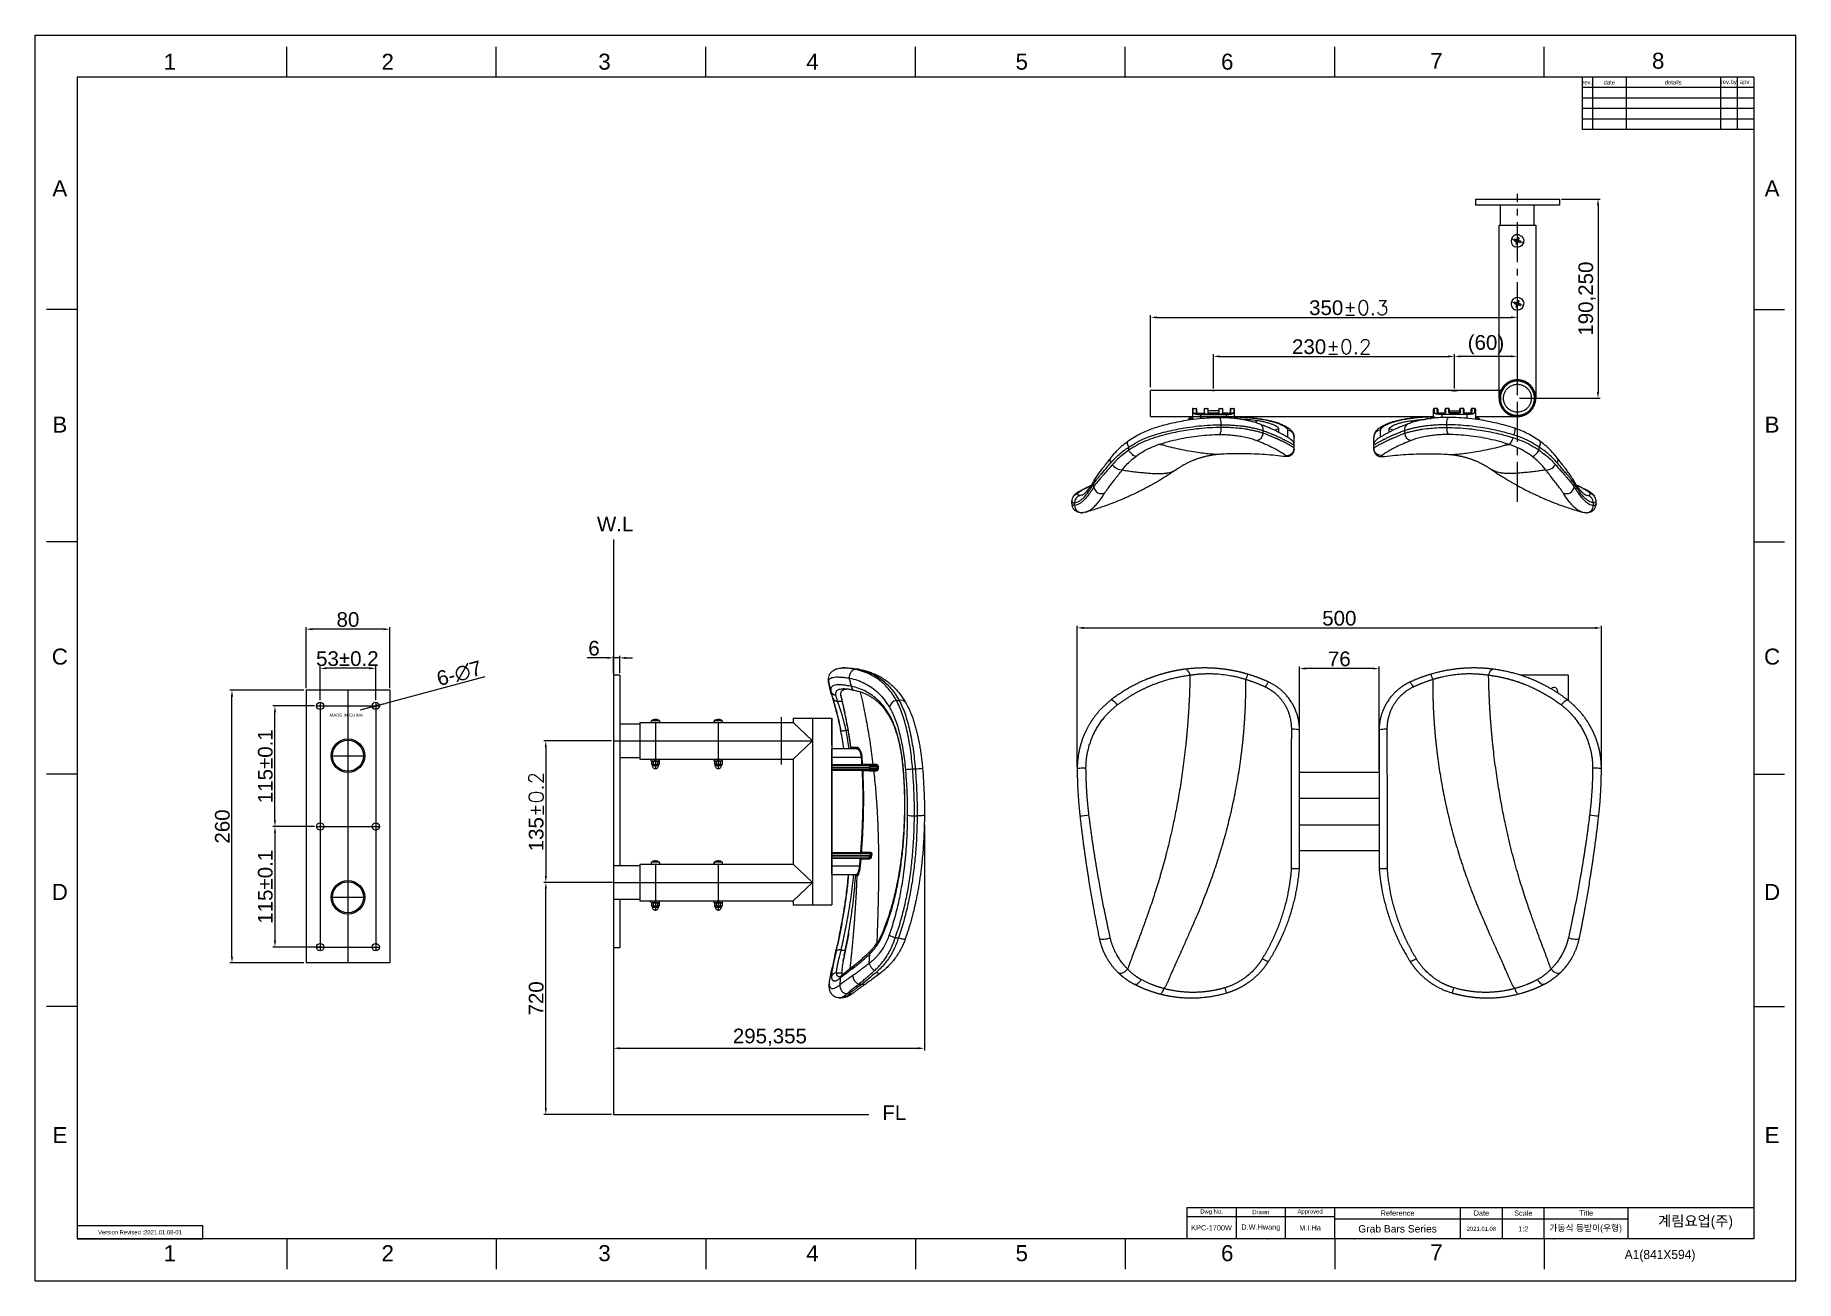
# Model space of a CAD drawing. Header units: millimetres. Extents: x 120 to 960, y 55 to 649.
import ezdxf

# ---------------------------------------------------------------- set-up
doc = ezdxf.new("R2010")
doc.units = ezdxf.units.MM
doc.linetypes.add('CENTER2', pattern=[28.575, 19.05, -3.175, 3.175, -3.175])
doc.linetypes.add('CENTERX2', pattern=[20.32, 12.7, -2.54, 2.54, -2.54])
doc.layers.get('0').update_dxf_attribs({"lineweight": 13})
for name, color, linetype in [('5', 2, 'Continuous'), ('FORM', 7, 'Continuous'), ('TEXT', 2, 'Continuous'), ('중심선', 1, 'CENTER2')]:
    doc.layers.add(name, color=color, linetype=linetype)
doc.layers.add('윤곽선', color=7, linetype='Continuous', lineweight=9)
doc.styles.add('ROMANS', font='Gulim.ttf')
doc.styles.get("Standard").update_dxf_attribs({"font": 'arial.ttf'})
doc.dimstyles.new('2-1사본 Standard', dxfattribs={"dimtxt": 2.5, "dimasz": 3, "dimexe": 1, "dimexo": 1, "dimgap": 1, "dimtad": 1, "dimdec": 1, "dimlfac": 2, "dimdsep": 46, "dimtxsty": 'Standard', "dimcen": 0.09, "dimclrd": 1, "dimclre": 1, "dimclrt": 2, "dimadec": 0, "dimazin": 0, "dimtfac": 1, "dimtdec": 1, "dimtmove": 0, "dimatfit": 3, "dimfxl": 0, "dimtolj": 1, "dimtzin": 0, "dimarcsym": 0})

msp = doc.modelspace()

# ---------------------------------------------------------------- texts
for s, height, p in [('W.L', 7, (387.674, 411.948)), ('MADE IN CHINA', 1.5, (260.129, 323.557))]:
    msp.add_text(s, height=height).set_placement(p)
at = {"char_height": 7.624, "attachment_point": 5}
for s, width, insert in [('1', 50, (183.907, 635.902)), ('2', 50, (287.864, 635.902)), ('3', 50, (391.301, 635.902)), ('4', 50, (490.53, 635.902)), ('5', 50, (590.377, 635.902)), ('6', 50, (688.415, 635.902)), ('7', 50, (788.246, 636.354)), ('8', 50, (894.032, 636.354)), ('A', 10, (948.367, 575.567)), ('B', 10, (948.367, 462.874)), ('C', 10, (948.367, 352.186)), ('D', 10, (948.367, 239.992)), ('E', 10, (948.367, 124.023))]:
    msp.add_mtext_dynamic_manual_height_columns(s, width=width, gutter_width=12.5, heights=[0], dxfattribs=dict(at, insert=insert))
for s, insert, width in [('8', (894.032, 636.354), 50), ('A', (131.425, 575.567), 10), ('B', (131.425, 462.874), 10), ('C', (131.425, 352.186), 10), ('D', (131.425, 239.992), 10), ('E', (131.425, 124.023), 10), ('1', (183.907, 67.691), 50), ('2', (287.864, 67.691), 50), ('3', (391.301, 67.691), 50), ('4', (490.53, 67.691), 50), ('5', (590.377, 67.691), 50), ('6', (688.415, 67.691), 50), ('7', (788.246, 68.144), 50)]:
    msp.add_mtext(s, dxfattribs=dict(at, insert=insert, width=width))
at = {"layer": '5', "style": 'ROMANS'}
msp.add_text('A1(841X594)', height=4.375, dxfattribs=at).set_placement((878.046, 64.905))
at = {"layer": 'TEXT', "attachment_point": 5}
for s, insert, char_height, width in [('rev.', (860.178, 626.064), 2, 5), ('date', (870.678, 626.064), 2, 16), ('details', (901.178, 626.064), 2, 45), ('rev.by', (927.678, 626.064), 2, 8), ('apv.', (935.678, 626.064), 2, 8), ('Dwg No.', (680.928, 87.314), 2, 23.5), ('Drawn', (704.428, 87.314), 2, 23.5), ('Approved', (727.928, 87.314), 2, 23.5), ('Reference', (769.678, 86.814), 2.5, 60), ('Date', (809.678, 86.814), 2.5, 20), ('Scale', (829.678, 86.814), 2.5, 20), ('Title', (859.678, 86.814), 2.5, 40), ('{\\H0.8x;Version Revised :2021.01.08-01} ', (169.678, 77.689), 2.5, 72.12358), ('KPC-1700W', (680.928, 79.814), 2.5, 23.5), ('D.W.Hwang', (704.428, 79.814), 2.5, 23.5), ('M.I.Ha', (727.928, 79.814), 2.5, 23.5), ('Grab Bars Series', (769.678, 79.314), 3.5, 60), ('2021.01.08', (809.678, 79.314), 2, 20), ('1:2', (829.678, 79.314), 2.5, 20)]:
    msp.add_mtext(s, dxfattribs=dict(at, insert=insert, char_height=char_height, width=width))
at = {"layer": 'TEXT', "linetype": 'CENTERX2', "width": 60, "attachment_point": 5}
for s, insert, char_height in [('{\\fHYGothic-Medium|b0|i0|c129|p18;계림요업(주)}', (911.855, 82.306), 5), ('{\\fHYGothic-Medium|b0|i0|c129|p18;가동식 등받이(우형)}', (859.397, 79.3), 3)]:
    msp.add_mtext(s, dxfattribs=dict(at, insert=insert, char_height=char_height))
at = {"layer": '윤곽선'}
msp.add_text('FL', height=7, dxfattribs=at).set_placement((523.859, 131.274))

# ---------------------------------------------------------------- blocks, each defined once
blk = doc.blocks.new('*D1')
at = {"layer": 'Defpoints', "color": 0}
for p in [(866.93, 365.91), (616.84, 298.68), (866.93, 298.73)]:
    blk.add_point(p, dxfattribs=at)
at = {"layer": '윤곽선', "color": 1, "lineweight": -2}
for p, q in [((616.84, 299.68), (616.84, 366.91)), ((619.84, 365.91), (863.93, 365.91)), ((866.93, 299.73), (866.93, 366.91))]:
    blk.add_line(p, q, dxfattribs=at)
at = {"layer": '윤곽선', "color": 1}
for points in [[(619.84, 366.41), (619.84, 365.41), (616.84, 365.91)], [(863.93, 366.41), (863.93, 365.41), (866.93, 365.91)]]:
    blk.add_solid(points, dxfattribs=at)
at = {"layer": '윤곽선', "color": 2, "insert": (741.89, 370.49), "char_height": 7, "attachment_point": 5}
blk.add_mtext('\\A1;500', dxfattribs=at)
blk = doc.blocks.new('*D2')
at = {"layer": 'Defpoints', "color": 0}
for p in [(722.89, 346.53), (722.89, 297.05), (760.89, 297.05)]:
    blk.add_point(p, dxfattribs=at)
at = {"layer": '윤곽선', "color": 1, "lineweight": -2}
for p, q in [((722.89, 298.05), (722.89, 347.53)), ((757.89, 346.53), (725.89, 346.53)), ((760.89, 298.05), (760.89, 347.53))]:
    blk.add_line(p, q, dxfattribs=at)
at = {"layer": '윤곽선', "color": 1}
for points in [[(725.89, 347.03), (725.89, 346.03), (722.89, 346.53)], [(757.89, 346.03), (757.89, 347.03), (760.89, 346.53)]]:
    blk.add_solid(points, dxfattribs=at)
at = {"layer": '윤곽선', "color": 2, "insert": (741.89, 351.11), "char_height": 7, "attachment_point": 5}
blk.add_mtext('\\A1;76', dxfattribs=at)
blk = doc.blocks.new('*D3')
at = {"layer": 'Defpoints', "color": 0}
for p in [(796.84, 495.4), (681.84, 479.04), (796.84, 479.04)]:
    blk.add_point(p, dxfattribs=at)
at = {"layer": '윤곽선', "color": 1, "lineweight": -2}
for p, q in [((681.84, 480.04), (681.84, 496.4)), ((796.84, 480.04), (796.84, 496.4)), ((684.84, 495.4), (793.84, 495.4))]:
    blk.add_line(p, q, dxfattribs=at)
at = {"layer": '윤곽선', "color": 1}
for points in [[(684.84, 495.9), (684.84, 494.9), (681.84, 495.4)], [(793.84, 494.9), (793.84, 495.9), (796.84, 495.4)]]:
    blk.add_solid(points, dxfattribs=at)
at = {"layer": '윤곽선', "color": 2, "insert": (738.28, 499.98), "char_height": 7, "attachment_point": 5}
blk.add_mtext('\\A1;230{\\Fromans,whtgtxt|c129;%%P0.2}', dxfattribs=at)
blk = doc.blocks.new('*D4')
at = {"layer": 'Defpoints', "color": 0}
for p in [(826.86, 514.01), (651.86, 479.7), (826.86, 475.98)]:
    blk.add_point(p, dxfattribs=at)
at = {"layer": '윤곽선', "color": 1, "lineweight": -2}
for p, q in [((651.86, 480.7), (651.86, 515.01)), ((654.86, 514.01), (823.86, 514.01)), ((826.86, 476.98), (826.86, 515.01))]:
    blk.add_line(p, q, dxfattribs=at)
at = {"layer": '윤곽선', "color": 1}
for points in [[(654.86, 514.51), (654.86, 513.51), (651.86, 514.01)], [(823.86, 513.51), (823.86, 514.51), (826.86, 514.01)]]:
    blk.add_solid(points, dxfattribs=at)
at = {"layer": '윤곽선', "color": 2, "insert": (746.42, 518.58), "char_height": 7, "attachment_point": 5}
blk.add_mtext('\\A1;350{\\Fromans,whtgtxt|c129;%%P0.3}', dxfattribs=at)
blk = doc.blocks.new('*D5')
at = {"layer": 'Defpoints', "color": 0}
for p in [(796.84, 495.4), (796.84, 485.79), (826.86, 484.2)]:
    blk.add_point(p, dxfattribs=at)
at = {"layer": '윤곽선', "color": 1, "lineweight": -2}
for p, q in [((796.84, 486.79), (796.84, 496.4)), ((826.86, 485.2), (826.86, 496.4)), ((823.86, 495.4), (799.84, 495.4))]:
    blk.add_line(p, q, dxfattribs=at)
at = {"layer": '윤곽선', "color": 1}
for points in [[(799.84, 495.9), (799.84, 494.9), (796.84, 495.4)], [(823.86, 494.9), (823.86, 495.9), (826.86, 495.4)]]:
    blk.add_solid(points, dxfattribs=at)
at = {"layer": '윤곽선', "color": 2, "insert": (811.85, 500.99), "char_height": 7, "attachment_point": 5}
blk.add_mtext('\\A1;(60)', dxfattribs=at)
blk = doc.blocks.new('*D6')
at = {"layer": 'Defpoints', "color": 0}
for p in [(846.86, 570.45), (826.86, 475.45), (865.31, 475.45)]:
    blk.add_point(p, dxfattribs=at)
at = {"layer": '윤곽선', "color": 1, "lineweight": -2}
for p, q in [((847.86, 570.45), (866.31, 570.45)), ((865.31, 567.45), (865.31, 478.45)), ((827.86, 475.45), (866.31, 475.45))]:
    blk.add_line(p, q, dxfattribs=at)
at = {"layer": '윤곽선', "color": 1}
for points in [[(864.81, 567.45), (865.81, 567.45), (865.31, 570.45)], [(864.81, 478.45), (865.81, 478.45), (865.31, 475.45)]]:
    blk.add_solid(points, dxfattribs=at)
at = {"layer": '윤곽선', "color": 2, "insert": (860.11, 522.95), "char_height": 7, "attachment_point": 5, "rotation": 90}
blk.add_mtext('\\A1;190,250', dxfattribs=at)
blk = doc.blocks.new('*D8')
at = {"layer": 'Defpoints', "color": 0}
for p in [(395.58, 351.62), (395.58, 343.32), (398.58, 343.32)]:
    blk.add_point(p, dxfattribs=at)
at = {"layer": '윤곽선', "color": 1, "lineweight": -2}
for p, q in [((392.58, 351.62), (382.96, 351.62)), ((395.58, 344.32), (395.58, 352.62)), ((398.58, 351.62), (395.58, 351.62)), ((398.58, 344.32), (398.58, 352.62)), ((401.58, 351.62), (404.58, 351.62))]:
    blk.add_line(p, q, dxfattribs=at)
at = {"layer": '윤곽선', "color": 1}
for points in [[(392.58, 351.12), (392.58, 352.12), (395.58, 351.62)], [(401.58, 352.12), (401.58, 351.12), (398.58, 351.62)]]:
    blk.add_solid(points, dxfattribs=at)
at = {"layer": '윤곽선', "color": 2, "insert": (386.27, 356.19), "char_height": 7, "attachment_point": 5}
blk.add_mtext('\\A1;6', dxfattribs=at)
blk = doc.blocks.new('*D9')
at = {"layer": 'Defpoints', "color": 0}
for p in [(395.58, 312.07), (363.3, 244.57), (396.08, 244.57)]:
    blk.add_point(p, dxfattribs=at)
at = {"layer": '윤곽선', "color": 1, "lineweight": -2}
for p, q in [((394.58, 312.07), (362.3, 312.07)), ((363.3, 309.07), (363.3, 247.57)), ((395.08, 244.57), (362.3, 244.57))]:
    blk.add_line(p, q, dxfattribs=at)
at = {"layer": '윤곽선', "color": 1}
for points in [[(363.8, 309.07), (362.8, 309.07), (363.3, 312.07)], [(362.8, 247.57), (363.8, 247.57), (363.3, 244.57)]]:
    blk.add_solid(points, dxfattribs=at)
at = {"layer": '윤곽선', "color": 2, "insert": (358.73, 278.32), "char_height": 7, "attachment_point": 5, "rotation": 90}
blk.add_mtext('\\A1;135{\\Fromans,whtgtxt|c129;%%P0.2}', dxfattribs=at)
blk = doc.blocks.new('*D10')
at = {"layer": 'Defpoints', "color": 0}
for p in [(255.64, 346.65), (255.64, 330.45), (282.14, 330.45)]:
    blk.add_point(p, dxfattribs=at)
at = {"layer": '윤곽선', "color": 1, "lineweight": -2}
for p, q in [((255.64, 331.45), (255.64, 347.65)), ((279.14, 346.65), (258.64, 346.65)), ((282.14, 331.45), (282.14, 347.65))]:
    blk.add_line(p, q, dxfattribs=at)
at = {"layer": '윤곽선', "color": 1}
for points in [[(258.64, 347.15), (258.64, 346.15), (255.64, 346.65)], [(279.14, 346.15), (279.14, 347.15), (282.14, 346.65)]]:
    blk.add_solid(points, dxfattribs=at)
at = {"layer": '윤곽선', "color": 2, "insert": (268.6, 351.23), "char_height": 7, "attachment_point": 5}
blk.add_mtext('\\A1;53%%P0.2', dxfattribs=at)
blk = doc.blocks.new('*D11')
at = {"layer": 'Defpoints', "color": 0}
for p in [(248.89, 365.31), (248.89, 336.2), (288.89, 336.2)]:
    blk.add_point(p, dxfattribs=at)
at = {"layer": '윤곽선', "color": 1, "lineweight": -2}
for p, q in [((248.89, 337.2), (248.89, 366.31)), ((285.89, 365.31), (251.89, 365.31)), ((288.89, 337.2), (288.89, 366.31))]:
    blk.add_line(p, q, dxfattribs=at)
at = {"layer": '윤곽선', "color": 1}
for points in [[(251.89, 365.81), (251.89, 364.81), (248.89, 365.31)], [(285.89, 365.81), (285.89, 364.81), (288.89, 365.31)]]:
    blk.add_solid(points, dxfattribs=at)
at = {"layer": '윤곽선', "color": 2, "insert": (268.89, 369.88), "char_height": 7, "attachment_point": 5}
blk.add_mtext('\\A1;80', dxfattribs=at)
blk = doc.blocks.new('*D12')
at = {"layer": 'Defpoints', "color": 0}
for p in [(234.06, 271.2), (234.06, 213.7), (257.39, 213.7)]:
    blk.add_point(p, dxfattribs=at)
at = {"layer": '윤곽선', "color": 1, "lineweight": -2}
for p, q in [((235.06, 271.2), (235.06, 271.2)), ((234.06, 268.2), (234.06, 216.7)), ((256.39, 213.7), (233.06, 213.7))]:
    blk.add_line(p, q, dxfattribs=at)
at = {"layer": '윤곽선', "color": 1}
for points in [[(234.56, 268.2), (233.56, 268.2), (234.06, 271.2)], [(233.56, 216.7), (234.56, 216.7), (234.06, 213.7)]]:
    blk.add_solid(points, dxfattribs=at)
at = {"layer": '윤곽선', "color": 2, "insert": (229.48, 242.45), "char_height": 7, "attachment_point": 5, "rotation": 90}
blk.add_mtext('\\A1;115%%P0.1', dxfattribs=at)
blk = doc.blocks.new('*D13')
at = {"layer": 'Defpoints', "color": 0}
for p in [(213.56, 336.2), (248.89, 336.2), (248.89, 206.2)]:
    blk.add_point(p, dxfattribs=at)
at = {"layer": '윤곽선', "color": 1, "lineweight": -2}
for p, q in [((247.89, 336.2), (212.56, 336.2)), ((213.56, 209.2), (213.56, 333.2)), ((247.89, 206.2), (212.56, 206.2))]:
    blk.add_line(p, q, dxfattribs=at)
at = {"layer": '윤곽선', "color": 1}
for points in [[(214.06, 333.2), (213.06, 333.2), (213.56, 336.2)], [(213.06, 209.2), (214.06, 209.2), (213.56, 206.2)]]:
    blk.add_solid(points, dxfattribs=at)
at = {"layer": '윤곽선', "color": 2, "insert": (208.99, 271.2), "char_height": 7, "attachment_point": 5, "rotation": 90}
blk.add_mtext('\\A1;260', dxfattribs=at)
blk = doc.blocks.new('*D15')
at = {"layer": 'Defpoints', "color": 0}
for p in [(363.3, 244.57), (374.82, 244.57), (395.58, 133.88)]:
    blk.add_point(p, dxfattribs=at)
at = {"layer": '윤곽선', "color": 1, "lineweight": -2}
for p, q in [((373.82, 244.57), (362.3, 244.57)), ((363.3, 136.88), (363.3, 241.57)), ((394.58, 133.88), (362.3, 133.88))]:
    blk.add_line(p, q, dxfattribs=at)
at = {"layer": '윤곽선', "color": 1}
for points in [[(363.8, 241.57), (362.8, 241.57), (363.3, 244.57)], [(362.8, 136.88), (363.8, 136.88), (363.3, 133.88)]]:
    blk.add_solid(points, dxfattribs=at)
at = {"layer": '윤곽선', "color": 2, "insert": (358.73, 189.23), "char_height": 7, "attachment_point": 5, "rotation": 90}
blk.add_mtext('\\A1;{720}', dxfattribs=at)
blk = doc.blocks.new('*D16')
at = {"layer": 'Defpoints', "color": 0}
for p in [(280.45, 328.25), (283.83, 329.16)]:
    blk.add_point(p, dxfattribs=at)
at = {"layer": '윤곽선', "color": 1, "lineweight": -2}
for p, q in [((334.13, 342.63), (286.73, 329.93)), ((280.45, 328.25), (277.55, 327.47)), ((280.93, 328.38), (278.04, 327.6)), ((280.45, 328.25), (283.83, 329.16)), ((283.35, 329.03), (286.25, 329.8)), ((283.83, 329.16), (286.73, 329.93)), ((277.55, 327.47), (274.66, 326.7))]:
    blk.add_line(p, q, dxfattribs=at)
at = {"layer": '윤곽선', "color": 1}
for points in [[(283.22, 329.51), (283.48, 328.54), (280.45, 328.25)], [(280.8, 328.86), (281.06, 327.9), (283.83, 329.16)]]:
    blk.add_solid(points, dxfattribs=at)
at = {"layer": '윤곽선', "color": 2, "insert": (322, 344.12), "char_height": 7, "attachment_point": 5, "rotation": 15}
blk.add_mtext('\\A1;{6-∅7}', dxfattribs=at)
blk = doc.blocks.new('*D17')
at = {"layer": 'Defpoints', "color": 0}
for p in [(543.95, 272.8), (395.58, 173.6), (543.95, 165.44)]:
    blk.add_point(p, dxfattribs=at)
at = {"layer": '윤곽선', "color": 1, "lineweight": -2}
for p, q in [((543.95, 271.8), (543.95, 164.44)), ((395.58, 172.6), (395.58, 164.44)), ((398.58, 165.44), (540.95, 165.44))]:
    blk.add_line(p, q, dxfattribs=at)
at = {"layer": '윤곽선', "color": 1}
for points in [[(398.58, 165.94), (398.58, 164.94), (395.58, 165.44)], [(540.95, 165.94), (540.95, 164.94), (543.95, 165.44)]]:
    blk.add_solid(points, dxfattribs=at)
at = {"layer": '윤곽선', "color": 2, "insert": (470.2, 170.65), "char_height": 7, "attachment_point": 5}
blk.add_mtext('\\A1;295,355', dxfattribs=at)
blk = doc.blocks.new('*D18')
at = {"layer": 'Defpoints', "color": 0}
for p in [(234.06, 328.7), (253.89, 328.7), (253.89, 271.2)]:
    blk.add_point(p, dxfattribs=at)
at = {"layer": '윤곽선', "color": 1, "lineweight": -2}
for p, q in [((252.89, 328.7), (233.06, 328.7)), ((234.06, 274.2), (234.06, 325.7)), ((252.89, 271.2), (233.06, 271.2))]:
    blk.add_line(p, q, dxfattribs=at)
at = {"layer": '윤곽선', "color": 1}
for points in [[(234.56, 325.7), (233.56, 325.7), (234.06, 328.7)], [(233.56, 274.2), (234.56, 274.2), (234.06, 271.2)]]:
    blk.add_solid(points, dxfattribs=at)
at = {"layer": '윤곽선', "color": 2, "insert": (229.48, 299.95), "char_height": 7, "attachment_point": 5, "rotation": 90}
blk.add_mtext('\\A1;{115%%P0.1}', dxfattribs=at)

# ---------------------------------------------------------------- dimensions: what is measured, and where the dimension line sits
at = {"layer": '윤곽선'}
for base, p1, p2, angle, text, override, picture, middle in [((865.313, 475.452), (846.863, 570.452), (826.863, 475.452), 90, '<>,250', {"dimtxt": 7}, '*D6', (860.107, 522.952)), ((796.83833, 495.404), (826.86332, 484.20226), (796.83833, 485.79036), 0, '(<>)', {"dimtxt": 7}, '*D5', (811.85083, 500.989)), ((234.056, 328.704), (253.891, 271.204), (253.891, 328.704), 90, '{<>%%P0.1}', {"dimtxt": 7, "dimtolj": 1}, '*D18', (229.482, 299.954)), ((363.3, 244.57), (395.583, 312.07), (396.083, 244.57), 90, '<>{\\Fromans,whtgtxt|c129;%%P0.2}', {"dimtxt": 7}, '*D9', (358.727, 278.32)), ((234.056, 213.704), (234.056, 271.204), (257.391, 213.704), 90, '<>%%P0.1', {"dimtxt": 7}, '*D12', (229.482, 242.454)), ((363.3, 244.57), (395.583, 133.882), (374.815, 244.57), 90, '{720}', {"dimtxt": 7}, '*D15', (358.727, 189.226))]:
    dim = msp.add_linear_dim(base=base, p1=p1, p2=p2, angle=angle, text=text, dimstyle='2-1사본 Standard', override=override, dxfattribs=at)
    dim.commit()
    dim.dimension.update_dxf_attribs({"geometry": picture, "text_midpoint": middle})
for base, p1, p2, angle, text, picture, middle in [((826.863, 514.009), (651.863, 479.702), (826.863, 475.978), 0, '<>{\\Fromans,whtgtxt|c129;%%P0.3}', '*D4', (746.416, 514.009)), ((796.838, 495.404), (681.838, 479.044), (796.838, 479.044), 0, '<>{\\Fromans,whtgtxt|c129;%%P0.2}', '*D3', (738.284, 495.404)), ((248.891, 365.305), (288.891, 336.204), (248.891, 336.204), 180, '80', '*D11', (268.891, 365.305)), ((866.93, 365.911), (616.841, 298.68), (866.93, 298.728), 0, '500', '*D1', (741.885, 365.911)), ((255.641, 346.654), (282.141, 330.454), (255.641, 330.454), 180, '53%%P0.2', '*D10', (268.601, 346.654)), ((543.945, 165.441), (395.583, 173.601), (543.945, 272.8), 180, '295,355', '*D17', (470.203, 165.441))]:
    dim = msp.add_linear_dim(base=base, p1=p1, p2=p2, angle=angle, text=text, dimstyle='2-1사본 Standard', override={"dimtxt": 7}, dxfattribs=at)
    dim.commit()
    dim.dimension.update_dxf_attribs({"geometry": picture, "text_midpoint": middle, "dimtype": 160})
dim = msp.add_linear_dim(base=(395.583, 351.617), p1=(398.583, 343.32), p2=(395.583, 343.32), angle=180, dimstyle='2-1사본 Standard', override={"dimtxt": 7}, dxfattribs=at)
dim.commit()
dim.dimension.update_dxf_attribs({"geometry": '*D8', "text_midpoint": (386.269, 356.191)})
for base, p1, p2, angle, picture, middle in [((722.885, 346.535), (760.885, 297.055), (722.885, 297.055), 0, '*D2', (741.885, 346.535)), ((213.563, 336.204), (248.891, 206.204), (248.891, 336.204), 90, '*D13', (213.563, 271.204))]:
    dim = msp.add_linear_dim(base=base, p1=p1, p2=p2, angle=angle, dimstyle='2-1사본 Standard', override={"dimtxt": 7}, dxfattribs=at)
    dim.commit()
    dim.dimension.update_dxf_attribs({"geometry": picture, "text_midpoint": middle, "dimtype": 160})
dim = msp.add_diameter_dim_2p(p1=(280.451, 328.251), p2=(283.832, 329.157), text='{6-<>}', dimstyle='2-1사본 Standard', override={"dimtxt": 7}, dxfattribs=at)
dim.commit()
dim.dimension.update_dxf_attribs({"geometry": '*D16', "text_midpoint": (323.187, 339.702), "dimtype": 163})

# ---------------------------------------------------------------- linework, layer by layer
at = {"color": 7, "linetype": 'Continuous'}
for p, q in [((119.678, 54.564), (119.678, 648.564)), ((119.678, 648.564), (959.678, 648.564)), ((959.678, 54.564), (959.678, 648.564)), ((239.678, 628.564), (239.678, 643.1)), ((339.678, 628.564), (339.678, 643.1)), ((439.678, 628.564), (439.678, 643.1)), ((539.678, 628.564), (539.678, 643.1)), ((639.678, 628.564), (639.678, 643.1)), ((739.678, 628.564), (739.678, 643.1)), ((839.678, 628.564), (839.678, 643.1)), ((139.678, 628.564), (139.678, 74.564)), ((939.678, 628.564), (139.678, 628.564)), ((139.678, 517.764), (125.142, 517.764)), ((939.68, 517.769), (954.216, 517.769)), ((139.678, 406.964), (125.142, 406.964)), ((939.681, 406.969), (954.217, 406.969)), ((139.678, 296.164), (125.142, 296.164)), ((939.682, 296.169), (954.218, 296.169)), ((139.678, 185.364), (125.142, 185.364)), ((939.684, 185.369), (954.22, 185.369)), ((239.678, 74.564), (239.678, 60.028)), ((339.678, 74.564), (339.678, 60.028)), ((439.678, 74.564), (439.678, 60.028)), ((539.678, 74.564), (539.678, 60.028)), ((639.678, 74.564), (639.678, 60.028)), ((739.678, 74.564), (739.678, 60.028)), ((839.678, 74.564), (839.678, 60.028)), ((119.678, 54.564), (959.678, 54.564))]:
    msp.add_line(p, q, dxfattribs=at)
at = {"linetype": 'Continuous'}
for p, q in [((939.678, 628.564), (939.678, 74.564)), ((939.678, 74.564), (139.678, 74.564))]:
    msp.add_line(p, q, dxfattribs=at)
at = {"color": 7, "linetype": 'Continuous', "lineweight": 25}
for p, q in [((818.113, 475.452), (818.113, 557.952)), ((818.113, 475.452), (818.113, 557.952)), ((835.613, 557.952), (835.613, 475.452)), ((835.613, 557.952), (835.613, 475.452)), ((825.35, 550.897), (823.985, 551.298)), ((825.35, 550.897), (823.985, 551.298)), ((825.35, 550.897), (825.258, 550.564)), ((825.35, 550.897), (825.258, 550.564)), ((825.258, 550.564), (826.291, 550.261)), ((825.258, 550.564), (826.291, 550.261)), ((825.453, 551.226), (825.35, 550.897)), ((825.453, 551.226), (825.35, 550.897)), ((826.486, 550.923), (825.453, 551.226)), ((826.486, 550.923), (825.453, 551.226)), ((826.003, 550.345), (826.197, 551.007)), ((826.003, 550.345), (826.197, 551.007)), ((826.393, 550.075), (826.089, 549.042)), ((826.393, 550.075), (826.089, 549.042)), ((826.089, 549.042), (826.751, 548.847)), ((826.089, 549.042), (826.751, 548.847)), ((826.97, 549.592), (826.308, 549.786)), ((826.97, 549.592), (826.308, 549.786)), ((826.975, 552.057), (826.672, 551.024)), ((826.975, 552.057), (826.672, 551.024)), ((826.751, 548.847), (827.055, 549.88)), ((826.751, 548.847), (827.055, 549.88)), ((826.757, 551.313), (827.419, 551.118)), ((826.757, 551.313), (827.419, 551.118)), ((827.637, 551.863), (826.975, 552.057)), ((827.637, 551.863), (826.975, 552.057)), ((827.241, 549.982), (828.274, 549.678)), ((827.241, 549.982), (828.274, 549.678)), ((827.334, 550.83), (827.637, 551.863)), ((827.334, 550.83), (827.637, 551.863)), ((828.468, 550.34), (827.435, 550.644)), ((828.468, 550.34), (827.435, 550.644)), ((827.724, 550.559), (827.529, 549.897)), ((827.724, 550.559), (827.529, 549.897)), ((828.274, 549.678), (828.377, 550.008)), ((828.274, 549.678), (828.377, 550.008)), ((828.377, 550.008), (828.468, 550.34)), ((828.377, 550.008), (828.468, 550.34)), ((829.742, 549.607), (828.377, 550.008)), ((829.742, 549.607), (828.377, 550.008)), ((825.35, 520.897), (823.985, 521.298)), ((825.35, 520.897), (823.985, 521.298)), ((825.35, 520.897), (825.258, 520.564)), ((825.35, 520.897), (825.258, 520.564)), ((825.453, 521.226), (825.35, 520.897)), ((825.453, 521.226), (825.35, 520.897)), ((826.486, 520.923), (825.453, 521.226)), ((826.486, 520.923), (825.453, 521.226)), ((826.003, 520.345), (826.197, 521.007)), ((826.003, 520.345), (826.197, 521.007)), ((826.975, 522.057), (826.672, 521.024)), ((826.975, 522.057), (826.672, 521.024)), ((826.757, 521.313), (827.419, 521.118)), ((826.757, 521.313), (827.419, 521.118)), ((827.637, 521.863), (826.975, 522.057)), ((827.637, 521.863), (826.975, 522.057)), ((827.334, 520.83), (827.637, 521.863)), ((827.334, 520.83), (827.637, 521.863)), ((825.258, 520.564), (826.291, 520.261)), ((825.258, 520.564), (826.291, 520.261)), ((826.393, 520.075), (826.089, 519.042)), ((826.393, 520.075), (826.089, 519.042)), ((826.089, 519.042), (826.751, 518.847)), ((826.089, 519.042), (826.751, 518.847)), ((826.97, 519.592), (826.308, 519.786)), ((826.97, 519.592), (826.308, 519.786)), ((826.751, 518.847), (827.055, 519.88)), ((826.751, 518.847), (827.055, 519.88)), ((827.241, 519.982), (828.274, 519.678)), ((827.241, 519.982), (828.274, 519.678)), ((828.468, 520.34), (827.435, 520.644)), ((828.468, 520.34), (827.435, 520.644)), ((827.724, 520.559), (827.529, 519.897)), ((827.724, 520.559), (827.529, 519.897)), ((828.274, 519.678), (828.377, 520.008)), ((828.274, 519.678), (828.377, 520.008)), ((828.377, 520.008), (828.468, 520.34)), ((828.377, 520.008), (828.468, 520.34)), ((829.742, 519.607), (828.377, 520.008)), ((829.742, 519.607), (828.377, 520.008)), ((818.863, 479.202), (651.863, 479.202)), ((651.863, 466.702), (651.863, 479.202)), ((818.863, 479.202), (806.467, 479.202)), ((818.863, 479.202), (806.467, 479.202)), ((672.088, 470.559), (673.588, 470.559)), ((672.088, 470.559), (673.588, 470.559)), ((672.088, 470.555), (673.588, 470.555)), ((672.088, 468.912), (672.088, 470.555)), ((672.088, 470.555), (673.588, 470.555)), ((672.088, 468.912), (672.088, 470.555)), ((673.588, 470.555), (673.588, 468.724)), ((673.588, 470.555), (673.588, 468.724)), ((677.588, 470.559), (679.088, 470.559)), ((677.588, 470.559), (679.088, 470.559)), ((677.588, 470.555), (679.088, 470.555)), ((677.588, 468.466), (677.588, 470.555)), ((677.588, 470.555), (679.088, 470.555)), ((677.588, 468.466), (677.588, 470.555)), ((679.088, 470.555), (679.088, 468.531)), ((679.088, 470.555), (679.088, 468.531)), ((684.588, 470.559), (686.088, 470.559)), ((684.588, 470.559), (686.088, 470.559)), ((684.588, 470.555), (686.088, 470.555)), ((684.588, 468.531), (684.588, 470.555)), ((684.588, 470.555), (686.088, 470.555)), ((684.588, 468.531), (684.588, 470.555)), ((686.088, 470.555), (686.088, 468.466)), ((686.088, 470.555), (686.088, 468.466)), ((690.088, 470.559), (691.588, 470.559)), ((690.088, 470.559), (691.588, 470.559)), ((690.088, 470.555), (691.588, 470.555)), ((690.088, 468.724), (690.088, 470.555)), ((690.088, 470.555), (691.588, 470.555)), ((690.088, 468.724), (690.088, 470.555)), ((691.588, 470.555), (691.588, 468.912)), ((691.588, 470.555), (691.588, 468.912)), ((788.589, 470.559), (787.089, 470.559)), ((788.589, 470.559), (787.089, 470.559)), ((787.089, 470.555), (787.089, 468.912)), ((788.589, 470.555), (787.089, 470.555)), ((787.089, 470.555), (787.089, 468.912)), ((788.589, 470.555), (787.089, 470.555)), ((788.589, 468.724), (788.589, 470.555)), ((788.589, 468.724), (788.589, 470.555)), ((794.089, 470.559), (792.589, 470.559)), ((794.089, 470.559), (792.589, 470.559)), ((792.589, 470.555), (792.589, 468.466)), ((794.089, 470.555), (792.589, 470.555)), ((792.589, 470.555), (792.589, 468.466)), ((794.089, 470.555), (792.589, 470.555)), ((794.089, 468.531), (794.089, 470.555)), ((794.089, 468.531), (794.089, 470.555)), ((801.089, 470.559), (799.589, 470.559)), ((801.089, 470.559), (799.589, 470.559)), ((799.589, 470.555), (799.589, 468.531)), ((801.089, 470.555), (799.589, 470.555)), ((799.589, 470.555), (799.589, 468.531)), ((801.089, 470.555), (799.589, 470.555)), ((801.089, 468.466), (801.089, 470.555)), ((801.089, 468.466), (801.089, 470.555)), ((806.589, 470.559), (805.089, 470.559)), ((806.589, 470.559), (805.089, 470.559)), ((805.089, 470.555), (805.089, 468.724)), ((806.589, 470.555), (805.089, 470.555)), ((805.089, 470.555), (805.089, 468.724)), ((806.589, 470.555), (805.089, 470.555)), ((806.589, 468.912), (806.589, 470.555)), ((806.589, 468.912), (806.589, 470.555)), ((651.863, 466.702), (787.239, 466.702)), ((651.863, 466.702), (671.838, 466.702)), ((651.863, 466.702), (787.239, 466.702)), ((651.863, 466.702), (671.838, 466.702)), ((670.163, 465.702), (669.822, 465.111)), ((670.163, 465.702), (669.822, 465.111)), ((670.405, 465.702), (670.083, 465.144)), ((670.405, 465.702), (670.083, 465.144)), ((671.588, 466.452), (671.462, 466.452)), ((671.588, 466.452), (671.462, 466.452)), ((671.588, 465.693), (671.838, 465.693)), ((671.588, 465.693), (671.838, 465.693)), ((671.605, 466.449), (671.605, 466.433)), ((671.605, 466.449), (671.605, 466.433)), ((671.838, 470.309), (671.838, 468.669)), ((671.838, 470.309), (671.838, 468.669)), ((671.838, 468.669), (671.838, 465.372)), ((671.838, 468.669), (671.838, 465.372)), ((673.838, 468.481), (673.838, 470.309)), ((673.838, 468.481), (673.838, 470.309)), ((675.088, 468.342), (677.088, 468.342)), ((675.088, 468.342), (677.088, 468.342)), ((675.088, 468.334), (677.088, 468.334)), ((675.088, 468.334), (677.088, 468.334)), ((687.838, 467.925), (675.838, 467.925)), ((675.838, 467.925), (675.838, 467.684)), ((687.838, 467.925), (675.838, 467.925)), ((675.838, 467.925), (675.838, 467.684)), ((675.838, 467.684), (687.838, 467.684)), ((675.838, 467.684), (687.838, 467.684)), ((677.338, 470.309), (677.338, 468.362)), ((677.338, 470.309), (677.338, 468.362)), ((679.338, 468.423), (679.338, 470.309)), ((679.338, 468.423), (679.338, 470.309)), ((679.588, 468.408), (684.088, 468.408)), ((679.588, 468.408), (684.088, 468.408)), ((679.588, 468.4), (684.088, 468.4)), ((679.588, 468.4), (684.088, 468.4)), ((684.338, 470.309), (684.338, 468.427)), ((684.338, 470.309), (684.338, 468.427)), ((684.619, 466.29), (684.538, 466.297)), ((684.619, 466.29), (684.538, 466.297)), ((685.549, 461.502), (685.549, 462.797)), ((685.549, 461.502), (685.549, 462.797)), ((686.338, 468.357), (686.338, 470.309)), ((686.338, 468.357), (686.338, 470.309)), ((686.588, 468.342), (688.588, 468.342)), ((686.588, 468.342), (688.588, 468.342)), ((688.588, 468.334), (686.588, 468.334)), ((688.588, 468.334), (686.588, 468.334)), ((687.838, 467.925), (687.838, 467.684)), ((687.838, 467.925), (687.838, 467.684)), ((689.838, 470.309), (689.838, 468.481)), ((689.838, 470.309), (689.838, 468.481)), ((691.838, 468.669), (691.838, 470.309)), ((691.838, 468.669), (691.838, 470.309)), ((691.838, 465.915), (691.838, 468.669)), ((691.838, 465.915), (691.838, 468.669)), ((691.893, 466.649), (694.932, 466.593)), ((691.893, 466.649), (694.932, 466.593)), ((692.214, 466.452), (692.088, 466.452)), ((692.214, 466.452), (692.088, 466.452)), ((694.619, 465.491), (694.6, 466.492)), ((694.619, 465.491), (694.6, 466.492)), ((786.783, 466.649), (783.744, 466.593)), ((786.783, 466.649), (783.744, 466.593)), ((784.057, 465.491), (784.076, 466.492)), ((784.057, 465.491), (784.076, 466.492)), ((786.463, 466.452), (786.589, 466.452)), ((786.463, 466.452), (786.589, 466.452)), ((786.839, 468.669), (786.839, 470.309)), ((786.839, 468.669), (786.839, 470.309)), ((786.839, 465.915), (786.839, 468.669)), ((786.839, 465.915), (786.839, 468.669)), ((788.839, 470.309), (788.839, 468.481)), ((788.839, 470.309), (788.839, 468.481)), ((792.089, 468.342), (790.089, 468.342)), ((792.089, 468.342), (790.089, 468.342)), ((790.089, 468.334), (792.089, 468.334)), ((790.089, 468.334), (792.089, 468.334)), ((790.839, 467.925), (802.839, 467.925)), ((790.839, 467.925), (790.839, 467.684)), ((790.839, 467.925), (802.839, 467.925)), ((790.839, 467.925), (790.839, 467.684)), ((802.839, 467.684), (790.839, 467.684)), ((802.839, 467.684), (790.839, 467.684)), ((792.339, 468.357), (792.339, 470.309)), ((792.339, 468.357), (792.339, 470.309)), ((793.128, 461.502), (793.128, 462.797)), ((793.128, 461.502), (793.128, 462.797)), ((794.057, 466.29), (794.138, 466.297)), ((794.057, 466.29), (794.138, 466.297)), ((794.339, 470.309), (794.339, 468.427)), ((794.339, 470.309), (794.339, 468.427)), ((799.089, 468.408), (794.589, 468.408)), ((799.089, 468.408), (794.589, 468.408)), ((799.089, 468.4), (794.589, 468.4)), ((799.089, 468.4), (794.589, 468.4)), ((799.339, 468.423), (799.339, 470.309)), ((799.339, 468.423), (799.339, 470.309)), ((801.339, 470.309), (801.339, 468.362)), ((801.339, 470.309), (801.339, 468.362)), ((803.589, 468.342), (801.589, 468.342)), ((803.589, 468.342), (801.589, 468.342)), ((803.589, 468.334), (801.589, 468.334)), ((803.589, 468.334), (801.589, 468.334)), ((802.839, 467.925), (802.839, 467.684)), ((802.839, 467.925), (802.839, 467.684)), ((804.839, 468.481), (804.839, 470.309)), ((804.839, 468.481), (804.839, 470.309)), ((806.839, 470.309), (806.839, 468.669)), ((806.839, 470.309), (806.839, 468.669)), ((806.839, 468.669), (806.839, 465.372)), ((806.839, 468.669), (806.839, 465.372)), ((807.089, 465.693), (806.839, 465.693)), ((807.089, 465.693), (806.839, 465.693)), ((807.072, 466.449), (807.072, 466.433)), ((807.072, 466.449), (807.072, 466.433)), ((807.089, 466.452), (807.214, 466.452)), ((807.089, 466.452), (807.214, 466.452)), ((807.239, 466.702), (826.863, 466.702)), ((807.239, 466.702), (826.863, 466.702)), ((808.272, 465.702), (808.594, 465.144)), ((808.272, 465.702), (808.594, 465.144)), ((808.513, 465.702), (808.855, 465.111)), ((808.513, 465.702), (808.855, 465.111)), ((705.603, 458.703), (705.603, 459.983)), ((705.603, 458.703), (705.603, 459.983)), ((720.286, 457.419), (720.338, 456.829)), ((720.286, 457.419), (720.338, 456.829)), ((758.39, 457.419), (758.339, 456.829)), ((758.39, 457.419), (758.339, 456.829)), ((773.074, 458.703), (773.074, 459.983)), ((773.074, 458.703), (773.074, 459.983)), ((641.479, 450.621), (641.479, 452.114)), ((641.479, 450.621), (641.479, 452.114)), ((685.228, 448.709), (685.126, 448.697)), ((685.228, 448.709), (685.126, 448.697)), ((716.414, 447.676), (716.414, 447.679)), ((716.414, 447.676), (716.414, 447.679)), ((720.338, 451.629), (720.338, 452.872)), ((720.338, 451.629), (720.338, 452.872)), ((758.339, 451.629), (758.339, 452.872)), ((758.339, 451.629), (758.339, 452.872)), ((762.263, 447.676), (762.263, 447.679)), ((762.263, 447.676), (762.263, 447.679)), ((793.448, 448.709), (793.551, 448.697)), ((793.448, 448.709), (793.551, 448.697)), ((837.198, 450.621), (837.198, 452.114)), ((837.198, 450.621), (837.198, 452.114)), ((624.762, 433.263), (624.762, 434.778)), ((624.762, 433.263), (624.762, 434.778)), ((853.915, 433.263), (853.915, 434.778)), ((853.915, 433.263), (853.915, 434.778)), ((614.294, 425.204), (614.294, 426.515)), ((614.294, 425.204), (614.294, 426.515)), ((614.294, 425.229), (614.294, 426.508)), ((614.294, 425.229), (614.294, 426.508)), ((614.294, 425.229), (614.371, 424.498)), ((614.294, 425.229), (614.371, 424.498)), ((615.58, 424.33), (615.58, 425.62)), ((615.58, 424.33), (615.58, 425.62)), ((620.814, 421.105), (618.923, 420.833)), ((620.814, 421.105), (618.923, 420.833)), ((620.748, 421.112), (620.814, 421.126)), ((620.748, 421.112), (620.814, 421.126)), ((857.929, 421.112), (857.862, 421.126)), ((857.929, 421.112), (857.862, 421.126)), ((857.863, 421.105), (859.754, 420.833)), ((857.863, 421.105), (859.754, 420.833)), ((863.098, 424.33), (863.098, 425.62)), ((863.098, 424.33), (863.098, 425.62)), ((864.385, 425.229), (864.307, 424.498)), ((864.385, 425.229), (864.307, 424.498)), ((864.385, 425.204), (864.385, 426.516)), ((864.385, 425.204), (864.385, 426.516)), ((864.385, 425.229), (864.385, 426.508)), ((864.385, 425.229), (864.385, 426.508)), ((504.949, 346.821), (504.319, 346.756)), ((505.273, 346.81), (505.109, 346.816)), ((505.273, 346.825), (506.689, 346.825)), ((506.649, 346.825), (506.85, 346.816)), ((506.85, 346.816), (507.463, 346.789)), ((498.569, 338.41), (498.268, 339.707)), ((498.293, 339.597), (499.294, 335.709)), ((498.669, 338.049), (498.489, 338.791)), ((499.619, 334.012), (498.623, 338.038)), ((499.619, 334.012), (498.623, 338.038)), ((530.564, 331.375), (531.899, 331.375)), ((413.678, 320.82), (413.678, 321.646)), ((413.707, 321.646), (413.755, 321.646)), ((413.755, 320.82), (413.755, 321.646)), ((414.564, 322.112), (415.219, 322.258)), ((414.687, 322.112), (414.564, 322.112)), ((415.343, 322.258), (414.687, 322.112)), ((415.654, 322.112), (415.461, 322.258)), ((415.597, 322.176), (415.704, 322.258)), ((415.865, 322.119), (415.654, 322.112)), ((415.823, 322.258), (415.878, 322.245)), ((415.865, 322.119), (416.12, 321.646)), ((416.074, 322.112), (415.865, 322.119)), ((415.878, 322.118), (415.878, 322.268)), ((415.882, 322.258), (416.074, 322.112)), ((416.372, 322.163), (415.946, 322.258)), ((417.488, 321.646), (417.488, 320.82)), ((443.678, 320.82), (443.678, 321.646)), ((443.707, 321.646), (443.755, 321.646)), ((443.755, 320.82), (443.755, 321.646)), ((444.564, 322.112), (445.219, 322.258)), ((444.687, 322.112), (444.564, 322.112)), ((445.343, 322.258), (444.687, 322.112)), ((445.654, 322.112), (445.461, 322.258)), ((445.597, 322.176), (445.704, 322.258)), ((445.865, 322.119), (445.654, 322.112)), ((445.823, 322.258), (445.878, 322.245)), ((445.865, 322.119), (446.12, 321.646)), ((446.074, 322.112), (445.865, 322.119)), ((445.878, 322.118), (445.878, 322.268)), ((445.882, 322.258), (446.074, 322.112)), ((446.372, 322.163), (445.946, 322.258)), ((447.488, 321.646), (447.488, 320.82)), ((499.833, 322.57), (499.833, 234.07)), ((499.833, 309.92), (499.833, 322.57)), ((511.538, 308.32), (499.833, 308.32)), ((514.469, 300.849), (514.223, 304.355)), ((413.75, 302.231), (414.226, 302.32)), ((413.75, 302.231), (413.996, 302.32)), ((413.75, 302.231), (413.75, 300.822)), ((414.226, 300.733), (413.75, 300.822)), ((414.122, 300.288), (414.122, 300.733)), ((414.123, 300.733), (414.123, 300.288)), ((414.226, 302.32), (414.702, 302.231)), ((414.702, 300.822), (414.226, 300.733)), ((414.702, 302.231), (415.619, 302.32)), ((414.702, 300.822), (414.702, 302.231)), ((415.619, 300.733), (414.702, 300.822)), ((415.619, 302.32), (416.535, 302.231)), ((416.535, 300.822), (415.619, 300.733)), ((416.535, 302.231), (416.975, 302.32)), ((416.535, 302.231), (416.535, 300.822)), ((416.975, 300.733), (416.535, 300.822)), ((416.975, 302.32), (417.415, 302.231)), ((417.415, 300.822), (416.975, 300.733)), ((417.043, 300.733), (417.043, 300.288)), ((417.415, 302.231), (417.415, 300.822)), ((443.75, 302.231), (444.226, 302.32)), ((443.75, 302.231), (443.996, 302.32)), ((443.75, 302.231), (443.75, 300.822)), ((444.226, 300.733), (443.75, 300.822)), ((444.122, 300.288), (444.122, 300.733)), ((444.123, 300.733), (444.123, 300.288)), ((444.226, 302.32), (444.702, 302.231)), ((444.702, 300.822), (444.226, 300.733)), ((444.702, 302.231), (445.619, 302.32)), ((444.702, 300.822), (444.702, 302.231)), ((445.619, 300.733), (444.702, 300.822)), ((445.619, 302.32), (446.535, 302.231)), ((446.535, 300.822), (445.619, 300.733)), ((446.535, 302.231), (446.975, 302.32)), ((446.535, 302.231), (446.535, 300.822)), ((446.975, 300.733), (446.535, 300.822)), ((446.975, 302.32), (447.415, 302.231)), ((447.415, 300.822), (446.975, 300.733)), ((447.043, 300.733), (447.043, 300.288)), ((447.415, 302.231), (447.415, 300.822)), ((518.467, 300.32), (499.833, 300.32)), ((499.833, 298.32), (518.467, 298.32)), ((513.903, 300.57), (513.903, 300.32)), ((514.074, 298.32), (514.074, 298.07)), ((514.169, 298.055), (514.249, 298.289)), ((517.717, 299.57), (517.967, 299.57)), ((517.717, 299.57), (517.717, 299.07)), ((517.717, 299.07), (517.967, 299.07)), ((517.967, 299.07), (517.967, 299.57)), ((520.701, 300.32), (518.467, 300.32)), ((518.467, 299.82), (518.467, 300.32)), ((518.467, 299.82), (521.381, 299.82)), ((521.409, 298.82), (518.467, 298.82)), ((518.467, 298.32), (518.467, 298.82)), ((518.467, 298.32), (520.779, 298.32)), ((521.802, 299.833), (521.829, 298.831)), ((538.277, 298.695), (539.556, 298.695)), ((722.885, 297.055), (760.885, 297.055)), ((760.885, 284.555), (722.885, 284.555)), ((539.165, 276.272), (540.455, 276.272)), ((722.885, 272.055), (760.885, 272.055)), ((413.678, 253.32), (413.678, 254.146)), ((413.707, 254.146), (413.755, 254.146)), ((413.755, 253.32), (413.755, 254.146)), ((414.564, 254.612), (415.219, 254.758)), ((414.687, 254.612), (414.564, 254.612)), ((415.343, 254.758), (414.687, 254.612)), ((415.654, 254.612), (415.461, 254.758)), ((415.597, 254.676), (415.704, 254.758)), ((415.865, 254.619), (415.654, 254.612)), ((415.823, 254.758), (415.878, 254.745)), ((415.865, 254.619), (416.12, 254.146)), ((416.074, 254.612), (415.865, 254.619)), ((415.878, 254.618), (415.878, 254.768)), ((415.882, 254.758), (416.074, 254.612)), ((416.372, 254.663), (415.946, 254.758)), ((417.488, 254.146), (417.488, 253.32)), ((443.678, 253.32), (443.678, 254.146)), ((443.707, 254.146), (443.755, 254.146)), ((443.755, 253.32), (443.755, 254.146)), ((444.564, 254.612), (445.219, 254.758)), ((444.687, 254.612), (444.564, 254.612)), ((445.343, 254.758), (444.687, 254.612)), ((445.654, 254.612), (445.461, 254.758)), ((445.597, 254.676), (445.704, 254.758)), ((445.865, 254.619), (445.654, 254.612)), ((445.823, 254.758), (445.878, 254.745)), ((445.865, 254.619), (446.12, 254.146)), ((446.074, 254.612), (445.865, 254.619)), ((445.878, 254.618), (445.878, 254.768)), ((445.882, 254.758), (446.074, 254.612)), ((446.372, 254.663), (445.946, 254.758)), ((447.488, 254.146), (447.488, 253.32)), ((517.707, 258.32), (499.833, 258.32)), ((499.833, 256.32), (517.126, 256.32)), ((513.139, 256.32), (513.139, 256.07)), ((513.375, 252.275), (513.686, 255.779)), ((513.38, 258.57), (513.38, 258.32)), ((518.251, 257.07), (518.251, 257.57)), ((518.732, 256.538), (518.976, 258.206)), ((760.885, 259.555), (722.885, 259.555)), ((499.833, 248.32), (511.641, 248.32)), ((499.833, 246.72), (499.833, 234.07)), ((511.845, 247.786), (512.135, 247.78)), ((413.75, 234.731), (414.226, 234.82)), ((413.75, 234.731), (413.996, 234.82)), ((413.75, 234.731), (413.75, 233.322)), ((414.226, 233.233), (413.75, 233.322)), ((414.122, 232.788), (414.122, 233.233)), ((414.123, 233.233), (414.123, 232.788)), ((414.226, 234.82), (414.702, 234.731)), ((414.702, 233.322), (414.226, 233.233)), ((414.702, 234.731), (415.619, 234.82)), ((414.702, 233.322), (414.702, 234.731)), ((415.619, 233.233), (414.702, 233.322)), ((415.619, 234.82), (416.535, 234.731)), ((416.535, 233.322), (415.619, 233.233)), ((416.535, 234.731), (416.975, 234.82)), ((416.535, 234.731), (416.535, 233.322)), ((416.975, 233.233), (416.535, 233.322)), ((416.975, 234.82), (417.415, 234.731)), ((417.415, 233.322), (416.975, 233.233)), ((417.043, 233.233), (417.043, 232.788)), ((417.415, 234.731), (417.415, 233.322)), ((443.75, 234.731), (444.226, 234.82)), ((443.75, 234.731), (443.996, 234.82)), ((443.75, 234.731), (443.75, 233.322)), ((444.226, 233.233), (443.75, 233.322)), ((444.122, 232.788), (444.122, 233.233)), ((444.123, 233.233), (444.123, 232.788)), ((444.226, 234.82), (444.702, 234.731)), ((444.702, 233.322), (444.226, 233.233)), ((444.702, 234.731), (445.619, 234.82)), ((444.702, 233.322), (444.702, 234.731)), ((445.619, 233.233), (444.702, 233.322)), ((445.619, 234.82), (446.535, 234.731)), ((446.535, 233.322), (445.619, 233.233)), ((446.535, 234.731), (446.975, 234.82)), ((446.535, 234.731), (446.535, 233.322)), ((446.975, 233.233), (446.535, 233.322)), ((446.975, 234.82), (447.415, 234.731)), ((447.415, 233.322), (446.975, 233.233)), ((447.043, 233.233), (447.043, 232.788)), ((447.415, 234.731), (447.415, 233.322)), ((500.497, 205.996), (501.898, 212.591)), ((501.229, 209.2), (501.811, 211.703)), ((501.728, 211.483), (501.261, 209.345)), ((504.175, 212.304), (506.227, 212.304)), ((517.635, 205.896), (517.836, 210.47)), ((530.007, 218.115), (531.522, 218.115)), ((500.01, 203.88), (500.52, 205.991)), ((502.02, 201.462), (504.464, 201.462)), ((512.671, 196.063), (514.164, 196.063)), ((503.34, 189.476), (503.382, 189.482)), ((503.382, 189.482), (503.34, 189.476)), ((504.695, 189.468), (503.382, 189.468))]:
    msp.add_line(p, q, dxfattribs=at)
for p, q in [((683.442, 479.203), (680.235, 479.201)), ((683.442, 479.203), (680.235, 479.201)), ((795.235, 479.203), (798.442, 479.201)), ((795.235, 479.203), (798.442, 479.201)), ((684.338, 469.368), (679.338, 469.368)), ((684.338, 469.368), (679.338, 469.368)), ((794.339, 469.368), (799.339, 469.368)), ((794.339, 469.368), (799.339, 469.368)), ((395.583, 408.034), (395.583, 213.32)), ((288.891, 336.204), (248.891, 336.204)), ((248.891, 336.204), (248.891, 206.204)), ((288.891, 336.204), (279.254, 336.204)), ((288.891, 336.204), (288.891, 206.204)), ((398.583, 343.32), (395.583, 343.32)), ((398.583, 343.32), (398.583, 304.07)), ((408.083, 320.82), (408.083, 320.07)), ((408.083, 320.82), (481.333, 320.82)), ((408.083, 320.82), (408.083, 320.07)), ((481.333, 322.82), (499.833, 322.82)), ((481.333, 322.82), (481.333, 320.82)), ((499.833, 322.82), (499.833, 233.82)), ((398.583, 304.07), (398.583, 252.57)), ((398.583, 304.07), (398.583, 252.57)), ((398.583, 304.07), (408.083, 304.07)), ((408.083, 304.07), (408.083, 303.32)), ((408.083, 304.07), (408.083, 303.32)), ((408.083, 303.32), (481.333, 303.32)), ((413.583, 302.32), (413.583, 303.32)), ((416.308, 303.32), (414.823, 302.32)), ((417.583, 302.32), (417.583, 303.32)), ((443.583, 302.32), (443.583, 303.32)), ((446.308, 303.32), (444.823, 302.32)), ((447.583, 302.32), (447.583, 303.32)), ((481.333, 303.32), (481.333, 253.32)), ((413.583, 302.32), (417.583, 302.32)), ((443.583, 302.32), (447.583, 302.32)), ((395.583, 252.57), (408.083, 252.57)), ((408.083, 253.32), (408.083, 252.57)), ((408.083, 253.32), (481.333, 253.32)), ((408.083, 253.32), (408.083, 252.57)), ((395.583, 236.57), (408.083, 236.57)), ((398.583, 236.57), (398.583, 213.32)), ((408.083, 236.57), (408.083, 235.82)), ((408.083, 236.57), (408.083, 235.82)), ((408.083, 235.82), (481.333, 235.82)), ((413.583, 234.82), (413.583, 235.82)), ((416.308, 235.82), (414.823, 234.82)), ((417.583, 234.82), (417.583, 235.82)), ((443.583, 234.82), (443.583, 235.82)), ((446.308, 235.82), (444.823, 234.82)), ((447.583, 234.82), (447.583, 235.82)), ((481.333, 235.82), (481.333, 233.82)), ((413.583, 234.82), (417.583, 234.82)), ((443.583, 234.82), (447.583, 234.82)), ((481.333, 233.82), (499.833, 233.82)), ((398.583, 213.32), (395.583, 213.32)), ((288.891, 206.204), (248.891, 206.204))]:
    msp.add_line(p, q)
at = {"color": 8, "linetype": 'Continuous', "lineweight": 25}
for p, q in [((672.088, 470.559), (672.088, 470.555)), ((672.088, 470.559), (672.088, 470.555)), ((673.588, 470.559), (673.588, 470.555)), ((673.588, 470.559), (673.588, 470.555)), ((677.588, 470.559), (677.588, 470.555)), ((677.588, 470.559), (677.588, 470.555)), ((679.088, 470.559), (679.088, 470.555)), ((679.088, 470.559), (679.088, 470.555)), ((684.588, 470.555), (684.588, 470.559)), ((684.588, 470.555), (684.588, 470.559)), ((686.088, 470.555), (686.088, 470.559)), ((686.088, 470.555), (686.088, 470.559)), ((690.088, 470.555), (690.088, 470.559)), ((690.088, 470.555), (690.088, 470.559)), ((691.588, 470.555), (691.588, 470.559)), ((691.588, 470.555), (691.588, 470.559)), ((787.089, 470.555), (787.089, 470.559)), ((787.089, 470.555), (787.089, 470.559)), ((788.589, 470.555), (788.589, 470.559)), ((788.589, 470.555), (788.589, 470.559)), ((792.589, 470.555), (792.589, 470.559)), ((792.589, 470.555), (792.589, 470.559)), ((794.089, 470.555), (794.089, 470.559)), ((794.089, 470.555), (794.089, 470.559)), ((799.589, 470.559), (799.589, 470.555)), ((799.589, 470.559), (799.589, 470.555)), ((801.089, 470.559), (801.089, 470.555)), ((801.089, 470.559), (801.089, 470.555)), ((805.089, 470.559), (805.089, 470.555)), ((805.089, 470.559), (805.089, 470.555)), ((806.589, 470.559), (806.589, 470.555)), ((806.589, 470.559), (806.589, 470.555)), ((671.462, 466.433), (671.462, 466.452)), ((671.462, 466.433), (671.462, 466.452)), ((671.588, 466.452), (671.588, 466.448)), ((671.588, 466.452), (671.588, 466.448)), ((671.588, 465.693), (671.588, 465.34)), ((671.588, 465.693), (671.588, 465.34)), ((675.088, 468.342), (675.088, 468.334)), ((675.088, 468.342), (675.088, 468.334)), ((675.838, 465.843), (675.838, 467.684)), ((675.838, 465.843), (675.838, 467.684)), ((677.088, 468.342), (677.088, 468.334)), ((677.088, 468.342), (677.088, 468.334)), ((679.588, 468.408), (679.588, 468.4)), ((679.588, 468.408), (679.588, 468.4)), ((684.088, 468.408), (684.088, 468.4)), ((684.088, 468.408), (684.088, 468.4)), ((686.588, 468.334), (686.588, 468.342)), ((686.588, 468.334), (686.588, 468.342)), ((687.838, 467.684), (687.838, 466.225)), ((687.838, 467.684), (687.838, 466.225)), ((688.588, 468.334), (688.588, 468.342)), ((688.588, 468.334), (688.588, 468.342)), ((692.002, 466.512), (694.6, 466.492)), ((692.002, 466.512), (694.6, 466.492)), ((692.088, 465.89), (692.088, 466.452)), ((692.088, 465.89), (692.088, 466.452)), ((692.214, 466.452), (692.214, 465.875)), ((692.214, 466.452), (692.214, 465.875)), ((786.675, 466.512), (784.076, 466.492)), ((786.675, 466.512), (784.076, 466.492)), ((786.463, 466.452), (786.463, 465.875)), ((786.463, 466.452), (786.463, 465.875)), ((786.589, 465.89), (786.589, 466.452)), ((786.589, 465.89), (786.589, 466.452)), ((790.089, 468.334), (790.089, 468.342)), ((790.089, 468.334), (790.089, 468.342)), ((790.839, 467.684), (790.839, 466.225)), ((790.839, 467.684), (790.839, 466.225)), ((792.089, 468.334), (792.089, 468.342)), ((792.089, 468.334), (792.089, 468.342)), ((794.589, 468.408), (794.589, 468.4)), ((794.589, 468.408), (794.589, 468.4)), ((799.089, 468.408), (799.089, 468.4)), ((799.089, 468.408), (799.089, 468.4)), ((801.589, 468.342), (801.589, 468.334)), ((801.589, 468.342), (801.589, 468.334)), ((802.839, 465.843), (802.839, 467.684)), ((802.839, 465.843), (802.839, 467.684)), ((803.589, 468.342), (803.589, 468.334)), ((803.589, 468.342), (803.589, 468.334)), ((807.089, 466.452), (807.089, 466.448)), ((807.089, 466.452), (807.089, 466.448)), ((807.089, 465.693), (807.089, 465.34)), ((807.089, 465.693), (807.089, 465.34)), ((807.214, 466.433), (807.214, 466.452)), ((807.214, 466.433), (807.214, 466.452)), ((713.065, 459.229), (713.056, 460.701)), ((713.065, 459.229), (713.056, 460.701)), ((765.611, 459.229), (765.621, 460.701)), ((765.611, 459.229), (765.621, 460.701)), ((618.898, 429.158), (618.195, 429.011)), ((618.898, 429.158), (618.195, 429.011)), ((859.779, 429.158), (860.482, 429.011)), ((859.779, 429.158), (860.482, 429.011)), ((498.489, 338.791), (498.293, 339.597)), ((499.294, 335.709), (499.552, 334.581)), ((502.501, 330.998), (504.709, 330.998)), ((415.704, 322.258), (415.704, 322.113)), ((415.882, 322.118), (415.882, 322.258)), ((445.704, 322.258), (445.704, 322.113)), ((445.882, 322.118), (445.882, 322.258)), ((506.534, 317.144), (507.546, 317.144)), ((507.997, 308.32), (506.534, 317.144)), ((499.833, 304.32), (513.768, 304.32)), ((414.669, 302.27), (414.669, 302.335)), ((444.669, 302.27), (444.669, 302.335)), ((513.903, 300.57), (499.833, 300.57)), ((499.833, 299.57), (517.717, 299.57)), ((517.717, 299.07), (499.833, 299.07)), ((499.833, 298.07), (514.074, 298.07)), ((415.704, 254.758), (415.704, 254.613)), ((415.882, 254.618), (415.882, 254.758)), ((445.704, 254.758), (445.704, 254.613)), ((445.882, 254.618), (445.882, 254.758)), ((513.38, 258.57), (499.833, 258.57)), ((499.833, 257.57), (518.251, 257.57)), ((518.251, 257.07), (499.833, 257.07)), ((499.833, 256.07), (513.139, 256.07)), ((512.891, 252.32), (499.833, 252.32)), ((414.669, 234.77), (414.669, 234.835)), ((444.669, 234.77), (444.669, 234.835)), ((501.846, 211.565), (501.385, 209.581))]:
    msp.add_line(p, q, dxfattribs=at)
at = {"color": 1}
for p, q in [((268.891, 336.204), (268.891, 206.204)), ((253.891, 328.704), (283.891, 328.704)), ((255.641, 330.454), (255.641, 211.954)), ((282.141, 330.454), (282.141, 211.954)), ((415.583, 320.82), (415.583, 303.32)), ((415.583, 320.82), (415.583, 298.828)), ((445.583, 320.82), (445.583, 303.32)), ((445.583, 320.82), (445.583, 303.32)), ((445.583, 320.82), (445.583, 298.828)), ((475.583, 323.32), (475.583, 300.82)), ((490.583, 322.82), (490.583, 233.82)), ((395.583, 312.07), (490.583, 312.07)), ((260.891, 304.954), (276.891, 304.954)), ((253.891, 271.204), (283.891, 271.204)), ((415.583, 253.32), (415.583, 235.82)), ((415.583, 253.32), (415.583, 235.82)), ((415.583, 253.32), (415.583, 231.328)), ((445.583, 253.32), (445.583, 235.82)), ((445.583, 253.32), (445.583, 235.82)), ((445.583, 253.32), (445.583, 231.328)), ((445.583, 253.32), (445.583, 235.82)), ((445.583, 253.32), (445.583, 235.82)), ((445.583, 253.32), (445.583, 231.328)), ((395.583, 244.57), (490.583, 244.57)), ((260.891, 237.454), (276.891, 237.454)), ((253.891, 213.704), (283.891, 213.704))]:
    msp.add_line(p, q, dxfattribs=at)
at = {"color": 8, "linetype": 'Continuous', "lineweight": 25, "flags": 128}
for points in [[(670.345, 465.598), (670.273, 465.639), (670.213, 465.674), (670.176, 465.695), (670.163, 465.702)], [(670.345, 465.598), (670.273, 465.639), (670.213, 465.674), (670.176, 465.695), (670.163, 465.702)], [(685.549, 462.797), (685.52, 463.594), (685.442, 464.349), (685.317, 465.023), (685.154, 465.579), (684.959, 465.99), (684.745, 466.232), (684.619, 466.29)], [(685.549, 462.797), (685.52, 463.594), (685.442, 464.349), (685.317, 465.023), (685.154, 465.579), (684.959, 465.99), (684.745, 466.232), (684.619, 466.29)], [(693.513, 465.702), (693.5, 465.695), (693.463, 465.674), (693.403, 465.639), (693.332, 465.598)], [(693.513, 465.702), (693.5, 465.695), (693.463, 465.674), (693.403, 465.639), (693.332, 465.598)], [(694.6, 466.492), (694.829, 466.603), (694.933, 466.593)], [(694.6, 466.492), (694.829, 466.603), (694.933, 466.593)], [(704.334, 465.498), (704.67, 465.577), (704.829, 465.552)], [(704.334, 465.498), (704.67, 465.577), (704.829, 465.552)], [(774.342, 465.498), (774.007, 465.577), (773.848, 465.552)], [(774.342, 465.498), (774.007, 465.577), (773.848, 465.552)], [(784.076, 466.492), (783.847, 466.603), (783.744, 466.593)], [(784.076, 466.492), (783.847, 466.603), (783.744, 466.593)], [(785.164, 465.702), (785.176, 465.695), (785.213, 465.674), (785.273, 465.639), (785.345, 465.598)], [(785.164, 465.702), (785.176, 465.695), (785.213, 465.674), (785.273, 465.639), (785.345, 465.598)], [(793.128, 462.797), (793.156, 463.594), (793.235, 464.349), (793.359, 465.023), (793.523, 465.579), (793.717, 465.99), (793.932, 466.232), (794.057, 466.29)], [(793.128, 462.797), (793.156, 463.594), (793.235, 464.349), (793.359, 465.023), (793.523, 465.579), (793.717, 465.99), (793.932, 466.232), (794.057, 466.29)], [(808.332, 465.598), (808.404, 465.639), (808.464, 465.674), (808.501, 465.695), (808.513, 465.702)], [(808.332, 465.598), (808.404, 465.639), (808.464, 465.674), (808.501, 465.695), (808.513, 465.702)], [(641.479, 452.114), (641.178, 452.696), (640.951, 453.254), (640.808, 453.768), (640.755, 454.216), (640.793, 454.582), (640.921, 454.85), (640.99, 454.923)], [(641.479, 452.114), (641.178, 452.696), (640.951, 453.254), (640.808, 453.768), (640.755, 454.216), (640.793, 454.582), (640.921, 454.85), (640.99, 454.923)], [(825.299, 457.848), (825.498, 458.561), (825.647, 459.242), (825.737, 459.857), (825.766, 460.38), (825.731, 460.786), (825.634, 461.055), (825.551, 461.144)], [(825.299, 457.848), (825.498, 458.561), (825.647, 459.242), (825.737, 459.857), (825.766, 460.38), (825.731, 460.786), (825.634, 461.055), (825.551, 461.144)], [(837.198, 452.114), (837.499, 452.696), (837.726, 453.254), (837.868, 453.768), (837.922, 454.216), (837.884, 454.582), (837.756, 454.85), (837.686, 454.923)], [(837.198, 452.114), (837.499, 452.696), (837.726, 453.254), (837.868, 453.768), (837.922, 454.216), (837.884, 454.582), (837.756, 454.85), (837.686, 454.923)], [(504.1, 316.696), (504.205, 316.715), (504.418, 316.754), (504.721, 316.81), (505.101, 316.88), (505.543, 316.962), (506.028, 317.051), (506.534, 317.144)], [(533.924, 298.513), (533.849, 298.508), (533.856, 298.509)], [(534.617, 277.088), (534.514, 277.155), (534.513, 277.188)], [(543.945, 276.611), (543.88, 276.559), (543.629, 276.476), (543.215, 276.403), (542.66, 276.344), (541.991, 276.301), (541.243, 276.276), (540.455, 276.272)], [(524.001, 220.562), (523.995, 220.525), (524.08, 220.362), (524.318, 220.147)], [(531.522, 218.115), (532.278, 217.877), (532.994, 217.687), (533.632, 217.558), (534.158, 217.495), (534.544, 217.501), (534.771, 217.577), (534.829, 217.683)], [(521.016, 201.734), (521.6, 201.425), (522.154, 201.26), (522.648, 201.248), (523.059, 201.39), (523.15, 201.453)]]:
    msp.add_lwpolyline(points, dxfattribs=at)
at = {"color": 7, "linetype": 'Continuous', "lineweight": 25, "flags": 128}
for points in [[(671.055, 465.327), (670.928, 465.4), (670.806, 465.471), (670.694, 465.536), (670.595, 465.592), (670.515, 465.639), (670.454, 465.674), (670.418, 465.695), (670.405, 465.702)], [(671.055, 465.327), (670.928, 465.4), (670.806, 465.471), (670.694, 465.536), (670.595, 465.592), (670.515, 465.639), (670.454, 465.674), (670.418, 465.695), (670.405, 465.702)], [(807.622, 465.327), (807.749, 465.4), (807.871, 465.471), (807.983, 465.536), (808.081, 465.592), (808.162, 465.639), (808.222, 465.674), (808.259, 465.695), (808.272, 465.702)], [(807.622, 465.327), (807.749, 465.4), (807.871, 465.471), (807.983, 465.536), (808.081, 465.592), (808.162, 465.639), (808.222, 465.674), (808.259, 465.695), (808.272, 465.702)], [(823.048, 453.381), (823.241, 453.524), (823.455, 453.766), (823.683, 454.098), (823.919, 454.51), (824.154, 454.99), (824.383, 455.523), (824.597, 456.091), (824.79, 456.678)], [(823.048, 453.381), (823.241, 453.524), (823.455, 453.766), (823.683, 454.098), (823.919, 454.51), (824.154, 454.99), (824.383, 455.523), (824.597, 456.091), (824.79, 456.678)], [(825.551, 461.144), (825.48, 461.176), (825.276, 461.142)], [(825.551, 461.144), (825.48, 461.176), (825.276, 461.142)], [(644.773, 447.705), (644.427, 447.768), (644.031, 447.939), (643.598, 448.211), (643.146, 448.574), (642.691, 449.014), (642.251, 449.515), (641.841, 450.058), (641.479, 450.621)], [(644.773, 447.705), (644.427, 447.768), (644.031, 447.939), (643.598, 448.211), (643.146, 448.574), (642.691, 449.014), (642.251, 449.515), (641.841, 450.058), (641.479, 450.621)], [(833.904, 447.705), (834.249, 447.768), (834.646, 447.939), (835.079, 448.211), (835.531, 448.574), (835.986, 449.014), (836.426, 449.515), (836.835, 450.058), (837.198, 450.621)], [(833.904, 447.705), (834.249, 447.768), (834.646, 447.939), (835.079, 448.211), (835.531, 448.574), (835.986, 449.014), (836.426, 449.515), (836.835, 450.058), (837.198, 450.621)], [(638.333, 441.265), (637.832, 441.185), (637.241, 441.238), (636.591, 441.421), (635.916, 441.726), (635.249, 442.137), (634.626, 442.631), (634.079, 443.185), (633.636, 443.769)], [(638.333, 441.265), (637.832, 441.185), (637.241, 441.238), (636.591, 441.421), (635.916, 441.726), (635.249, 442.137), (634.626, 442.631), (634.079, 443.185), (633.636, 443.769)], [(840.344, 441.265), (840.845, 441.185), (841.435, 441.238), (842.085, 441.421), (842.761, 441.726), (843.427, 442.137), (844.05, 442.631), (844.598, 443.185), (845.041, 443.769)], [(840.344, 441.265), (840.845, 441.185), (841.435, 441.238), (842.085, 441.421), (842.761, 441.726), (843.427, 442.137), (844.05, 442.631), (844.598, 443.185), (845.041, 443.769)], [(618.925, 420.833), (619.129, 420.831), (619.91, 420.936)], [(618.925, 420.833), (619.129, 420.831), (619.91, 420.936)], [(859.752, 420.833), (859.548, 420.831), (858.767, 420.936)], [(859.752, 420.833), (859.548, 420.831), (858.767, 420.936)], [(510.887, 346.116), (510.298, 345.978), (509.735, 345.693), (509.224, 345.273), (508.785, 344.737), (508.44, 344.109), (508.204, 343.416), (508.086, 342.689), (508.092, 341.96)], [(512.673, 346.163), (512.431, 346.208), (511.924, 346.216)], [(670.648, 343.417), (670.49, 344.021), (670.271, 344.582), (670, 345.083), (669.685, 345.506), (669.336, 345.839), (668.965, 346.07), (668.584, 346.192), (668.205, 346.201)], [(815.566, 346.201), (815.187, 346.192), (814.806, 346.07), (814.435, 345.839), (814.086, 345.506), (813.771, 345.083), (813.499, 344.582), (813.281, 344.021), (813.123, 343.417)], [(498.182, 340.379), (498.182, 340.352), (498.293, 339.597)], [(706.657, 337.746), (706.917, 338.251), (707.173, 338.716), (707.417, 339.129), (707.643, 339.477), (707.843, 339.75), (708.013, 339.941), (708.147, 340.043), (708.241, 340.055)], [(775.529, 340.055), (775.624, 340.043), (775.758, 339.941), (775.927, 339.75), (776.128, 339.477), (776.354, 339.129), (776.598, 338.716), (776.854, 338.251), (777.114, 337.746)], [(500.072, 332.677), (500.193, 332.313), (500.208, 332.278)], [(635.972, 329.174), (635.526, 329.728), (635.053, 330.236), (634.574, 330.677), (634.108, 331.031), (633.675, 331.284), (633.293, 331.427), (632.977, 331.452), (632.74, 331.359)], [(851.031, 331.359), (850.794, 331.452), (850.478, 331.427), (850.095, 331.284), (849.662, 331.031), (849.196, 330.677), (848.717, 330.236), (848.245, 329.728), (847.799, 329.174)], [(504.084, 316.693), (504.093, 316.694), (504.1, 316.696)], [(719.001, 317.759), (719.735, 317.76), (720.454, 317.733), (721.126, 317.679), (721.721, 317.601), (722.213, 317.502), (722.581, 317.387), (722.808, 317.261), (722.885, 317.128)], [(760.885, 317.128), (760.962, 317.261), (761.19, 317.387), (761.558, 317.502), (762.05, 317.601), (762.645, 317.679), (763.317, 317.733), (764.035, 317.76), (764.769, 317.759)], [(513.768, 304.32), (513.84, 304.326), (513.91, 304.331), (513.976, 304.336), (514.039, 304.341), (514.096, 304.345), (514.147, 304.349), (514.189, 304.353), (514.223, 304.355)], [(413.998, 300.732), (413.858, 300.783), (413.748, 300.823)], [(417.17, 302.32), (417.308, 302.27), (417.417, 302.23)], [(417.417, 300.823), (417.279, 300.772), (417.17, 300.733)], [(443.998, 300.732), (443.858, 300.783), (443.748, 300.823)], [(447.17, 302.32), (447.308, 302.27), (447.417, 302.23)], [(447.417, 300.823), (447.279, 300.772), (447.17, 300.733)], [(514.025, 300.597), (514.044, 300.558), (514.061, 300.52), (514.078, 300.484), (514.093, 300.452), (514.106, 300.424), (514.116, 300.401), (514.124, 300.384), (514.129, 300.374)], [(521.802, 299.833), (521.765, 299.832), (521.722, 299.831), (521.674, 299.829), (521.621, 299.828), (521.564, 299.826), (521.505, 299.824), (521.444, 299.822), (521.381, 299.82)], [(521.829, 298.831), (521.792, 298.83), (521.749, 298.829), (521.701, 298.828), (521.648, 298.826), (521.592, 298.825), (521.532, 298.823), (521.471, 298.822), (521.409, 298.82)], [(542.977, 298.996), (543.042, 299), (543.028, 298.998)], [(621.023, 298.98), (620.254, 298.984), (619.49, 298.974), (618.767, 298.95), (618.12, 298.913), (617.581, 298.865), (617.177, 298.808), (616.926, 298.745), (616.841, 298.68)], [(866.93, 298.68), (866.845, 298.745), (866.594, 298.808), (866.189, 298.865), (865.651, 298.913), (865.004, 298.95), (864.281, 298.974), (863.517, 298.984), (862.748, 298.98)], [(513.375, 252.275), (513.349, 252.278), (513.31, 252.281), (513.26, 252.286), (513.199, 252.292), (513.13, 252.298), (513.054, 252.305), (512.974, 252.313), (512.891, 252.32)], [(513.223, 256.056), (513.238, 256.1), (513.252, 256.143), (513.266, 256.182), (513.278, 256.217), (513.287, 256.246), (513.295, 256.269), (513.3, 256.285), (513.303, 256.293)], [(513.429, 258.575), (513.438, 258.528), (513.446, 258.484), (513.454, 258.442), (513.46, 258.405), (513.466, 258.375), (513.47, 258.351), (513.473, 258.336), (513.475, 258.329)], [(413.998, 233.232), (413.858, 233.283), (413.748, 233.323)], [(417.17, 234.82), (417.308, 234.77), (417.417, 234.73)], [(417.417, 233.323), (417.279, 233.272), (417.17, 233.233)], [(443.998, 233.232), (443.858, 233.283), (443.748, 233.323)], [(447.17, 234.82), (447.308, 234.77), (447.417, 234.73)], [(447.417, 233.323), (447.279, 233.272), (447.17, 233.233)], [(504.175, 212.304), (503.726, 212.351), (503.292, 212.352), (502.888, 212.306), (502.527, 212.215), (502.221, 212.083), (501.981, 211.912), (501.815, 211.71), (501.728, 211.483)], [(627.309, 218.1), (627.452, 217.861), (627.769, 217.672), (628.243, 217.542), (628.85, 217.479), (629.556, 217.485), (630.325, 217.561), (631.116, 217.703), (631.887, 217.902), (632.597, 218.148)], [(851.173, 218.148), (851.883, 217.902), (852.654, 217.703), (853.445, 217.561), (854.214, 217.485), (854.921, 217.479), (855.527, 217.542), (856.002, 217.672), (856.319, 217.861), (856.462, 218.1)], [(636.183, 201.719), (636.626, 201.409), (637.173, 201.244), (637.796, 201.232), (638.463, 201.375), (639.139, 201.664), (639.789, 202.084), (640.379, 202.615), (640.88, 203.228)], [(708.15, 206.942), (708.032, 206.867), (707.817, 206.859), (707.512, 206.917), (707.129, 207.04), (706.679, 207.223), (706.179, 207.461), (705.644, 207.745), (705.095, 208.065)], [(778.676, 208.065), (778.126, 207.745), (777.592, 207.461), (777.092, 207.223), (776.642, 207.04), (776.258, 206.917), (775.954, 206.859), (775.739, 206.867), (775.621, 206.942)], [(842.891, 203.228), (843.391, 202.615), (843.982, 202.084), (844.632, 201.664), (845.308, 201.375), (845.974, 201.232), (846.597, 201.244), (847.144, 201.409), (847.587, 201.719)], [(498.611, 196.104), (498.49, 195.342), (498.525, 194.73)], [(644.026, 196.048), (644.389, 195.936), (644.798, 195.945), (645.238, 196.076), (645.693, 196.324), (646.145, 196.678), (646.578, 197.126), (646.975, 197.651), (647.32, 198.232)], [(656.434, 191.337), (656.627, 191.344), (656.841, 191.456), (657.069, 191.67), (657.305, 191.979), (657.541, 192.373), (657.769, 192.841), (657.983, 193.367), (658.176, 193.936)], [(825.594, 193.936), (825.787, 193.367), (826.001, 192.841), (826.23, 192.373), (826.465, 191.979), (826.701, 191.67), (826.93, 191.456), (827.143, 191.344), (827.336, 191.337)], [(836.45, 198.232), (836.796, 197.651), (837.193, 197.126), (837.625, 196.678), (838.077, 196.324), (838.532, 196.076), (838.973, 195.945), (839.382, 195.936), (839.745, 196.048)]]:
    msp.add_lwpolyline(points, dxfattribs=at)
for centre, radius in [((255.641, 328.704), 1.75), ((282.141, 328.704), 1.75), ((268.891, 304.954), 8), ((268.891, 304.954), 7.4), ((255.641, 271.204), 1.75), ((282.141, 271.204), 1.75), ((268.891, 237.454), 8), ((268.891, 237.454), 7.4), ((255.641, 213.704), 1.75), ((282.141, 213.704), 1.75)]:
    msp.add_circle(centre, radius)
at = {"color": 7, "linetype": 'Continuous', "lineweight": 25}
for centre, radius, start, end in [((672.088, 470.309), 0.25, 90, 180), ((672.088, 470.309), 0.25, 90, 180), ((672.086, 470.307), 0.248, 89.515718, 179.5018), ((672.086, 470.307), 0.248, 89.515718, 179.5018), ((673.588, 470.309), 0.25, 0, 90), ((673.588, 470.309), 0.25, 0, 90), ((673.59, 470.307), 0.248, 0.499418, 90.483064), ((673.59, 470.307), 0.248, 0.499418, 90.483064), ((677.588, 470.309), 0.25, 90, 180), ((677.588, 470.309), 0.25, 90, 180), ((677.586, 470.307), 0.248, 89.515718, 179.5018), ((677.586, 470.307), 0.248, 89.515718, 179.5018), ((679.088, 470.309), 0.25, 0, 90), ((679.088, 470.309), 0.25, 0, 90), ((679.09, 470.307), 0.248, 0.499418, 90.483064), ((679.09, 470.307), 0.248, 0.499418, 90.483064), ((684.588, 470.309), 0.25, 90, 180), ((684.588, 470.309), 0.25, 90, 180), ((684.586, 470.307), 0.248, 89.515718, 179.5018), ((684.586, 470.307), 0.248, 89.515718, 179.5018), ((686.088, 470.309), 0.25, 0, 90), ((686.088, 470.309), 0.25, 0, 90), ((686.09, 470.307), 0.248, 0.4982, 90.484282), ((686.09, 470.307), 0.248, 0.4982, 90.484282), ((690.088, 470.309), 0.25, 90, 180), ((690.088, 470.309), 0.25, 90, 180), ((690.086, 470.307), 0.248, 89.515718, 179.5018), ((690.086, 470.307), 0.248, 89.515718, 179.5018), ((691.588, 470.309), 0.25, 0, 90), ((691.588, 470.309), 0.25, 0, 90), ((691.59, 470.307), 0.248, 0.4982, 90.484282), ((691.59, 470.307), 0.248, 0.4982, 90.484282), ((787.089, 470.309), 0.25, 90, 180), ((787.089, 470.309), 0.25, 90, 180), ((787.087, 470.307), 0.248, 89.515718, 179.5018), ((787.087, 470.307), 0.248, 89.515718, 179.5018), ((788.589, 470.309), 0.25, 0, 90), ((788.589, 470.309), 0.25, 0, 90), ((788.591, 470.307), 0.248, 0.4982, 90.484282), ((788.591, 470.307), 0.248, 0.4982, 90.484282), ((792.589, 470.309), 0.25, 90, 180), ((792.589, 470.309), 0.25, 90, 180), ((792.587, 470.307), 0.248, 89.515718, 179.5018), ((792.587, 470.307), 0.248, 89.515718, 179.5018), ((794.089, 470.309), 0.25, 0, 90), ((794.089, 470.309), 0.25, 0, 90), ((794.091, 470.307), 0.248, 0.4982, 90.484282), ((794.091, 470.307), 0.248, 0.4982, 90.484282), ((799.589, 470.309), 0.25, 90, 180), ((799.589, 470.309), 0.25, 90, 180), ((799.587, 470.307), 0.248, 89.516936, 179.500582), ((799.587, 470.307), 0.248, 89.516936, 179.500582), ((801.089, 470.309), 0.25, 0, 90), ((801.089, 470.309), 0.25, 0, 90), ((801.091, 470.307), 0.248, 0.4982, 90.484282), ((801.091, 470.307), 0.248, 0.4982, 90.484282), ((805.089, 470.309), 0.25, 90, 180), ((805.089, 470.309), 0.25, 90, 180), ((805.087, 470.307), 0.248, 89.516936, 179.500582), ((805.087, 470.307), 0.248, 89.516936, 179.500582), ((806.589, 470.309), 0.25, 0, 90), ((806.589, 470.309), 0.25, 0, 90), ((806.591, 470.307), 0.248, 0.4982, 90.484282), ((806.591, 470.307), 0.248, 0.4982, 90.484282), ((671.462, 464.952), 1.5, 90, 150), ((671.462, 464.952), 1.5, 90, 150), ((671.704, 464.952), 1.5, 93.801512, 150), ((671.704, 464.952), 1.5, 93.801512, 150), ((671.704, 464.952), 0.75, 98.899429, 150), ((671.704, 464.952), 0.75, 98.899429, 150), ((671.588, 466.702), 0.25, 270, 0), ((671.588, 466.702), 0.25, 270, 0), ((671.588, 466.698), 0.25, 273.801512, 0), ((671.588, 466.698), 0.25, 273.801512, 0), ((672.084, 468.665), 0.246, 89.166429, 179.138141), ((672.084, 468.665), 0.246, 89.166429, 179.138141), ((691.592, 468.665), 0.246, 0.861859, 90.833571), ((691.592, 468.665), 0.246, 0.861859, 90.833571), ((692.088, 466.702), 0.25, 180, 270), ((692.088, 466.702), 0.25, 180, 270), ((692.214, 464.952), 1.5, 30, 90), ((692.214, 464.952), 1.5, 30, 90), ((786.463, 464.952), 1.5, 90, 150), ((786.463, 464.952), 1.5, 90, 150), ((786.589, 466.702), 0.25, 270, 0), ((786.589, 466.702), 0.25, 270, 0), ((787.085, 468.665), 0.246, 89.166429, 179.138141), ((787.085, 468.665), 0.246, 89.166429, 179.138141), ((806.592, 468.665), 0.246, 0.861859, 90.833571), ((806.592, 468.665), 0.246, 0.861859, 90.833571), ((807.089, 466.702), 0.25, 180, 270), ((807.089, 466.702), 0.25, 180, 270), ((807.089, 466.698), 0.25, 180, 266.198488), ((807.089, 466.698), 0.25, 180, 266.198488), ((806.973, 464.952), 1.5, 30, 86.198488), ((806.973, 464.952), 1.5, 30, 86.198488), ((806.973, 464.952), 0.75, 30, 81.100571), ((806.973, 464.952), 0.75, 30, 81.100571), ((807.214, 464.952), 1.5, 30, 90), ((807.214, 464.952), 1.5, 30, 90), ((679.792, 460.947), 5.784, 330.787927, 5.502679), ((679.792, 460.947), 5.784, 330.787927, 5.502679), ((701.878, 458.958), 3.734, 280.33732, 356.079011), ((701.878, 458.958), 3.734, 280.33732, 356.079011), ((776.799, 458.958), 3.734, 183.920989, 259.66268), ((776.799, 458.958), 3.734, 183.920989, 259.66268), ((798.885, 460.947), 5.784, 174.497321, 209.212073), ((798.885, 460.947), 5.784, 174.497321, 209.212073), ((617.785, 426.503), 3.491, 101.264601, 179.912074), ((617.785, 426.503), 3.491, 101.264601, 179.912074), ((619.072, 425.631), 3.492, 104.553177, 180.188079), ((619.072, 425.631), 3.492, 104.553177, 180.188079), ((628.378, 433.592), 3.631, 185.198402, 297.423574), ((628.378, 433.592), 3.631, 185.198402, 297.423574), ((850.299, 433.592), 3.631, 242.576426, 354.801598), ((850.299, 433.592), 3.631, 242.576426, 354.801598), ((859.607, 425.631), 3.492, 359.811921, 75.446823), ((859.607, 425.631), 3.492, 359.811921, 75.446823), ((860.894, 426.503), 3.491, 0.087926, 78.735399), ((860.894, 426.503), 3.491, 0.087926, 78.735399), ((707.834, 338.828), 10.822, 152.488454, 166.451884), ((775.937, 338.828), 10.822, 13.548024, 27.511638), ((501.632, 336.353), 2.424, 195.398533, 272.072663), ((531.336, 327.338), 4.11, 100.827061, 170.128641), ((415.583, 319.106), 3.175, 109.055768, 126.446817), ((415.583, 319.106), 3.175, 103.683047, 109.055768), ((415.583, 319.106), 3.175, 70.888544, 75.533315), ((415.583, 319.106), 3.175, 53.557039, 70.888544), ((445.583, 319.106), 3.175, 109.055768, 126.446817), ((445.583, 319.106), 3.175, 103.683047, 109.055768), ((445.583, 319.106), 3.175, 70.888544, 75.533315), ((445.583, 319.106), 3.175, 53.557039, 70.888544), ((508.752, 308.819), 0.499, 270.212456, 7.774857), ((511.521, 308.809), 0.489, 272.002789, 7.226374), ((518.916, 300.783), 0.465, 276.189214, 6.14897), ((519.268, 297.861), 0.461, 355.616931, 84.058), ((520.654, 300.785), 0.467, 275.700059, 6.027082), ((520.734, 297.859), 0.463, 356.088253, 84.493981), ((478.23, 992.621), 696.518, 274.663442, 274.945644), ((538.691, 289.172), 12.908, 256.939912, 272.105417), ((603.751, 430.626), 155.038, 275.320749, 276.930032), ((880.019, 430.622), 155.034, 263.069957, 264.679283), ((415.583, 251.606), 3.175, 109.055768, 126.446817), ((415.583, 251.606), 3.175, 103.683047, 109.055768), ((415.583, 251.606), 3.175, 70.888544, 75.533315), ((415.583, 251.606), 3.175, 53.557039, 70.888544), ((445.583, 251.606), 3.175, 109.055768, 126.446817), ((445.583, 251.606), 3.175, 103.683047, 109.055768), ((445.583, 251.606), 3.175, 70.888544, 75.533315), ((445.583, 251.606), 3.175, 53.557039, 70.888544), ((517.094, 255.838), 0.483, 350.488178, 86.175219), ((517.681, 258.786), 0.466, 273.145299, 357.017473), ((510.736, 247.82), 0.5, 355.900324, 89.978772), ((511.348, 247.821), 0.499, 355.94108, 89.870805), ((511.638, 247.822), 0.498, 355.177825, 89.700639), ((533.806, 229.866), 12.349, 237.268564, 252.082831), ((523.575, 207.665), 6.198, 196.582125, 236.350247), ((501.996, 198.969), 2.493, 89.453011, 163.935902), ((507.297, 195.158), 3.689, 172.172781, 264.396495), ((514.051, 200.161), 4.324, 180.785314, 251.388915), ((558.856, 156.277), 134.045, 15.387789, 16.491191), ((924.884, 156.286), 134.013, 163.5086, 164.612261)]:
    msp.add_arc(centre, radius, start, end, dxfattribs=at)
at = {"color": 8, "linetype": 'Continuous', "lineweight": 25}
for centre, radius, start, end in [((673.591, 468.476), 0.248, 12.191035, 90.752215), ((673.591, 468.476), 0.248, 12.191035, 90.752215), ((677.587, 468.213), 0.253, 89.739447, 143.475924), ((677.587, 468.213), 0.253, 89.739447, 143.475924), ((679.089, 468.279), 0.253, 36.783509, 90.259437), ((679.089, 468.279), 0.253, 36.783509, 90.259437), ((684.587, 468.279), 0.253, 89.741517, 143.2147), ((684.587, 468.279), 0.253, 89.741517, 143.2147), ((686.089, 468.214), 0.252, 36.38489, 90.311364), ((686.089, 468.214), 0.252, 36.38489, 90.311364), ((690.085, 468.476), 0.248, 89.244574, 167.947618), ((690.085, 468.476), 0.248, 89.244574, 167.947618), ((703.475, 463.305), 1.656, 121.756594, 157.793041), ((703.475, 463.305), 1.656, 121.756594, 157.793041), ((702.71, 460.551), 2.948, 348.879907, 66.608706), ((702.71, 460.551), 2.948, 348.879907, 66.608706), ((775.967, 460.551), 2.948, 113.391294, 191.120093), ((775.967, 460.551), 2.948, 113.391294, 191.120093), ((775.202, 463.305), 1.656, 22.206959, 58.243406), ((775.202, 463.305), 1.656, 22.206959, 58.243406), ((788.592, 468.476), 0.248, 12.052382, 90.755426), ((788.592, 468.476), 0.248, 12.052382, 90.755426), ((792.587, 468.214), 0.252, 89.688636, 143.61511), ((792.587, 468.214), 0.252, 89.688636, 143.61511), ((794.09, 468.279), 0.253, 36.7853, 90.258483), ((794.09, 468.279), 0.253, 36.7853, 90.258483), ((799.587, 468.279), 0.253, 89.740563, 143.216491), ((799.587, 468.279), 0.253, 89.740563, 143.216491), ((801.09, 468.213), 0.253, 36.524076, 90.260553), ((801.09, 468.213), 0.253, 36.524076, 90.260553), ((805.085, 468.476), 0.248, 89.247785, 167.808965), ((805.085, 468.476), 0.248, 89.247785, 167.808965), ((712.837, 458.183), 2.528, 85.018032, 128.999541), ((712.837, 458.183), 2.528, 85.018032, 128.999541), ((716.871, 456.795), 3.472, 357.042612, 84.242351), ((716.871, 456.795), 3.472, 357.042612, 84.242351), ((761.806, 456.795), 3.472, 95.757649, 182.957388), ((761.806, 456.795), 3.472, 95.757649, 182.957388), ((765.84, 458.183), 2.528, 51.000459, 94.981968), ((765.84, 458.183), 2.528, 51.000459, 94.981968), ((634.353, 445.885), 1.927, 152.262295, 220.094499), ((634.353, 445.885), 1.927, 152.262295, 220.094499), ((844.323, 445.885), 1.927, 319.905501, 27.737705), ((844.323, 445.885), 1.927, 319.905501, 27.737705), ((627.794, 435.008), 3.041, 150.940024, 184.329223), ((627.794, 435.008), 3.041, 150.940024, 184.329223), ((850.883, 435.008), 3.041, 355.670777, 29.059976), ((850.883, 435.008), 3.041, 355.670777, 29.059976), ((619.072, 424.321), 3.491, 179.851819, 267.593751), ((619.072, 424.321), 3.491, 179.851819, 267.593751), ((859.607, 424.321), 3.491, 272.406249, 0.148181), ((859.607, 424.321), 3.491, 272.406249, 0.148181), ((511.115, 338.021), 2.041, 179.063958, 252.069267), ((502.311, 333.35), 2.36, 207.012066, 274.607613), ((532.738, 328.838), 2.672, 34.781162, 108.300228), ((528.316, 324.908), 1.475, 173.163345, 209.657116), ((487.345, 916.907), 620.413, 274.827513, 275.149372), ((518.706, 210.967), 1.002, 142.497071, 209.752335), ((511.155, 203.405), 1.703, 129.037511, 180.967093), ((506.067, 198.691), 2.239, 129.925682, 171.282318), ((514.919, 198.215), 2.281, 250.669505, 302.602575), ((508.377, 194.422), 3.081, 264.971594, 308.109891)]:
    msp.add_arc(centre, radius, start, end, dxfattribs=at)
at = {"color": 7, "linetype": 'Continuous', "lineweight": 25}
for points, knots in [([(823.985, 551.298), (823.917, 550.908), (823.782, 550.128), (824.168, 548.981), (824.924, 548.036), (825.653, 547.728), (826.018, 547.574)], [0, 0, 0, 0, 0.2499999, 0.5000005, 0.75, 1, 1, 1, 1]), ([(823.985, 551.298), (823.917, 550.908), (823.782, 550.128), (824.168, 548.981), (824.924, 548.036), (825.653, 547.728), (826.018, 547.574)], [0, 0, 0, 0, 0.2499999, 0.5000005, 0.75, 1, 1, 1, 1]), ([(827.709, 553.331), (827.319, 553.398), (826.539, 553.533), (825.392, 553.147), (824.447, 552.391), (824.139, 551.662), (823.985, 551.298)], [0, 0, 0, 0, 0.2499993, 0.5000005, 0.7499995, 1, 1, 1, 1]), ([(827.709, 553.331), (827.319, 553.398), (826.539, 553.533), (825.392, 553.147), (824.447, 552.391), (824.139, 551.662), (823.985, 551.298)], [0, 0, 0, 0, 0.2499993, 0.5000005, 0.7499995, 1, 1, 1, 1]), ([(829.742, 549.607), (829.588, 549.242), (829.28, 548.513), (828.334, 547.757), (827.187, 547.371), (826.408, 547.506), (826.018, 547.574)], [0, 0, 0, 0, 0.2500005, 0.5000009, 0.7500007, 1, 1, 1, 1]), ([(829.742, 549.607), (829.588, 549.242), (829.28, 548.513), (828.334, 547.757), (827.187, 547.371), (826.408, 547.506), (826.018, 547.574)], [0, 0, 0, 0, 0.2500005, 0.5000009, 0.7500007, 1, 1, 1, 1]), ([(826.393, 550.075), (826.396, 550.094), (826.403, 550.133), (826.384, 550.19), (826.346, 550.238), (826.309, 550.253), (826.291, 550.261)], [0, 0, 0, 0, 0.2500191, 0.4997504, 0.7494252, 1, 1, 1, 1]), ([(826.393, 550.075), (826.396, 550.094), (826.403, 550.133), (826.384, 550.19), (826.346, 550.238), (826.309, 550.253), (826.291, 550.261)], [0, 0, 0, 0, 0.2500191, 0.4997504, 0.7494252, 1, 1, 1, 1]), ([(826.486, 550.923), (826.505, 550.919), (826.544, 550.913), (826.601, 550.932), (826.649, 550.97), (826.664, 551.006), (826.672, 551.024)], [0, 0, 0, 0, 0.2500194, 0.499759, 0.7494123, 1, 1, 1, 1]), ([(826.486, 550.923), (826.505, 550.919), (826.544, 550.913), (826.601, 550.932), (826.649, 550.97), (826.664, 551.006), (826.672, 551.024)], [0, 0, 0, 0, 0.2500194, 0.499759, 0.7494123, 1, 1, 1, 1]), ([(827.241, 549.982), (827.222, 549.985), (827.183, 549.992), (827.125, 549.973), (827.078, 549.935), (827.063, 549.898), (827.055, 549.88)], [0, 0, 0, 0, 0.2500205, 0.4997579, 0.7494238, 1, 1, 1, 1]), ([(827.241, 549.982), (827.222, 549.985), (827.183, 549.992), (827.125, 549.973), (827.078, 549.935), (827.063, 549.898), (827.055, 549.88)], [0, 0, 0, 0, 0.2500205, 0.4997579, 0.7494238, 1, 1, 1, 1]), ([(827.334, 550.83), (827.33, 550.81), (827.324, 550.772), (827.343, 550.714), (827.381, 550.667), (827.417, 550.651), (827.435, 550.644)], [0, 0, 0, 0, 0.2500191, 0.4997504, 0.7494252, 1, 1, 1, 1]), ([(827.334, 550.83), (827.33, 550.81), (827.324, 550.772), (827.343, 550.714), (827.381, 550.667), (827.417, 550.651), (827.435, 550.644)], [0, 0, 0, 0, 0.2500191, 0.4997504, 0.7494252, 1, 1, 1, 1]), ([(827.709, 553.331), (828.073, 553.177), (828.802, 552.868), (829.558, 551.923), (829.944, 550.776), (829.809, 549.997), (829.742, 549.607)], [0, 0, 0, 0, 0.2499997, 0.5, 0.75, 1, 1, 1, 1]), ([(827.709, 553.331), (828.073, 553.177), (828.802, 552.868), (829.558, 551.923), (829.944, 550.776), (829.809, 549.997), (829.742, 549.607)], [0, 0, 0, 0, 0.2499997, 0.5, 0.75, 1, 1, 1, 1]), ([(823.985, 521.298), (823.917, 520.908), (823.782, 520.128), (824.168, 518.981), (824.924, 518.036), (825.653, 517.728), (826.018, 517.574)], [0, 0, 0, 0, 0.2499999, 0.5000005, 0.75, 1, 1, 1, 1]), ([(823.985, 521.298), (823.917, 520.908), (823.782, 520.128), (824.168, 518.981), (824.924, 518.036), (825.653, 517.728), (826.018, 517.574)], [0, 0, 0, 0, 0.2499999, 0.5000005, 0.75, 1, 1, 1, 1]), ([(827.709, 523.331), (827.319, 523.398), (826.539, 523.533), (825.392, 523.147), (824.447, 522.391), (824.139, 521.662), (823.985, 521.298)], [0, 0, 0, 0, 0.2499993, 0.5000005, 0.7499995, 1, 1, 1, 1]), ([(827.709, 523.331), (827.319, 523.398), (826.539, 523.533), (825.392, 523.147), (824.447, 522.391), (824.139, 521.662), (823.985, 521.298)], [0, 0, 0, 0, 0.2499993, 0.5000005, 0.7499995, 1, 1, 1, 1]), ([(826.486, 520.923), (826.505, 520.919), (826.544, 520.913), (826.601, 520.932), (826.649, 520.97), (826.664, 521.006), (826.672, 521.024)], [0, 0, 0, 0, 0.2500194, 0.499759, 0.7494123, 1, 1, 1, 1]), ([(826.486, 520.923), (826.505, 520.919), (826.544, 520.913), (826.601, 520.932), (826.649, 520.97), (826.664, 521.006), (826.672, 521.024)], [0, 0, 0, 0, 0.2500194, 0.499759, 0.7494123, 1, 1, 1, 1]), ([(827.334, 520.83), (827.33, 520.81), (827.324, 520.772), (827.343, 520.714), (827.381, 520.667), (827.417, 520.651), (827.435, 520.644)], [0, 0, 0, 0, 0.2500191, 0.4997504, 0.7494252, 1, 1, 1, 1]), ([(827.334, 520.83), (827.33, 520.81), (827.324, 520.772), (827.343, 520.714), (827.381, 520.667), (827.417, 520.651), (827.435, 520.644)], [0, 0, 0, 0, 0.2500191, 0.4997504, 0.7494252, 1, 1, 1, 1]), ([(827.709, 523.331), (828.073, 523.177), (828.802, 522.868), (829.558, 521.923), (829.944, 520.776), (829.809, 519.997), (829.742, 519.607)], [0, 0, 0, 0, 0.2499997, 0.5, 0.75, 1, 1, 1, 1]), ([(827.709, 523.331), (828.073, 523.177), (828.802, 522.868), (829.558, 521.923), (829.944, 520.776), (829.809, 519.997), (829.742, 519.607)], [0, 0, 0, 0, 0.2499997, 0.5, 0.75, 1, 1, 1, 1]), ([(829.742, 519.607), (829.588, 519.242), (829.28, 518.513), (828.334, 517.757), (827.187, 517.371), (826.408, 517.506), (826.018, 517.574)], [0, 0, 0, 0, 0.2500005, 0.5000009, 0.7500007, 1, 1, 1, 1]), ([(829.742, 519.607), (829.588, 519.242), (829.28, 518.513), (828.334, 517.757), (827.187, 517.371), (826.408, 517.506), (826.018, 517.574)], [0, 0, 0, 0, 0.2500005, 0.5000009, 0.7500007, 1, 1, 1, 1]), ([(826.393, 520.075), (826.396, 520.094), (826.403, 520.133), (826.384, 520.19), (826.346, 520.238), (826.309, 520.253), (826.291, 520.261)], [0, 0, 0, 0, 0.2500191, 0.4997504, 0.7494252, 1, 1, 1, 1]), ([(826.393, 520.075), (826.396, 520.094), (826.403, 520.133), (826.384, 520.19), (826.346, 520.238), (826.309, 520.253), (826.291, 520.261)], [0, 0, 0, 0, 0.2500191, 0.4997504, 0.7494252, 1, 1, 1, 1]), ([(827.241, 519.982), (827.222, 519.985), (827.183, 519.992), (827.125, 519.973), (827.078, 519.935), (827.063, 519.898), (827.055, 519.88)], [0, 0, 0, 0, 0.2500205, 0.4997579, 0.7494238, 1, 1, 1, 1]), ([(827.241, 519.982), (827.222, 519.985), (827.183, 519.992), (827.125, 519.973), (827.078, 519.935), (827.063, 519.898), (827.055, 519.88)], [0, 0, 0, 0, 0.2500205, 0.4997579, 0.7494238, 1, 1, 1, 1]), ([(683.442, 479.201), (683.44, 479.202), (683.429, 479.204), (683.313, 479.187), (683.094, 479.148), (682.862, 479.116), (682.69, 479.093), (682.47, 479.069), (682.151, 479.048), (681.834, 479.041), (681.517, 479.049), (681.209, 479.069), (681.015, 479.09), (680.903, 479.104), (680.817, 479.116), (680.579, 479.149), (680.36, 479.188), (680.247, 479.204), (680.237, 479.202), (680.235, 479.201)], [0, 0, 0, 0, 0.0194679, 0.0895513, 0.2263, 0.2737745, 0.2877118, 0.3637323, 0.4344292, 0.5010705, 0.5672055, 0.6384139, 0.7070797, 0.7090028, 0.7262088, 0.7758011, 0.9124503, 0.9827301, 1, 1, 1, 1]), ([(683.442, 479.201), (683.44, 479.202), (683.429, 479.204), (683.313, 479.187), (683.094, 479.148), (682.862, 479.116), (682.69, 479.093), (682.47, 479.069), (682.151, 479.048), (681.834, 479.041), (681.517, 479.049), (681.209, 479.069), (681.015, 479.09), (680.903, 479.104), (680.817, 479.116), (680.579, 479.149), (680.36, 479.188), (680.247, 479.204), (680.237, 479.202), (680.235, 479.201)], [0, 0, 0, 0, 0.0194679, 0.0895513, 0.2263, 0.2737745, 0.2877118, 0.3637323, 0.4344292, 0.5010705, 0.5672055, 0.6384139, 0.7070797, 0.7090028, 0.7262088, 0.7758011, 0.9124503, 0.9827301, 1, 1, 1, 1]), ([(795.235, 479.201), (795.237, 479.202), (795.248, 479.204), (795.363, 479.187), (795.583, 479.148), (795.815, 479.116), (795.987, 479.093), (796.207, 479.069), (796.526, 479.048), (796.842, 479.041), (797.16, 479.049), (797.467, 479.069), (797.662, 479.09), (797.774, 479.104), (797.86, 479.116), (798.098, 479.149), (798.317, 479.188), (798.43, 479.204), (798.44, 479.202), (798.442, 479.201)], [0, 0, 0, 0, 0.0194679, 0.0895513, 0.2263, 0.2737745, 0.2877118, 0.3637323, 0.4344292, 0.5010705, 0.5672055, 0.6384139, 0.7070797, 0.7090028, 0.7262088, 0.7758011, 0.9124503, 0.9827301, 1, 1, 1, 1]), ([(795.235, 479.201), (795.237, 479.202), (795.248, 479.204), (795.363, 479.187), (795.583, 479.148), (795.815, 479.116), (795.987, 479.093), (796.207, 479.069), (796.526, 479.048), (796.842, 479.041), (797.16, 479.049), (797.467, 479.069), (797.662, 479.09), (797.774, 479.104), (797.86, 479.116), (798.098, 479.149), (798.317, 479.188), (798.43, 479.204), (798.44, 479.202), (798.442, 479.201)], [0, 0, 0, 0, 0.0194679, 0.0895513, 0.2263, 0.2737745, 0.2877118, 0.3637323, 0.4344292, 0.5010705, 0.5672055, 0.6384139, 0.7070797, 0.7090028, 0.7262088, 0.7758011, 0.9124503, 0.9827301, 1, 1, 1, 1]), ([(826.863, 484.202), (826.291, 484.17), (825.145, 484.105), (823.493, 483.584), (821.971, 482.776), (820.636, 481.679), (819.541, 480.345), (818.727, 478.822), (818.226, 477.17), (818.057, 475.452), (818.226, 473.734), (818.727, 472.082), (819.541, 470.56), (820.636, 469.225), (821.971, 468.129), (823.493, 467.32), (825.145, 466.8), (826.291, 466.735), (826.863, 466.702)], [0, 0, 0, 0, 0.0625, 0.1249999, 0.1874999, 0.2499999, 0.3125, 0.3749999, 0.4375, 0.5, 0.5625, 0.6250001, 0.6875, 0.7500002, 0.8125001, 0.8750001, 0.9375, 1, 1, 1, 1]), ([(826.863, 484.202), (826.291, 484.17), (825.145, 484.105), (823.493, 483.584), (821.971, 482.776), (820.636, 481.679), (819.541, 480.345), (818.727, 478.822), (818.226, 477.17), (818.057, 475.452), (818.226, 473.734), (818.727, 472.082), (819.541, 470.56), (820.636, 469.225), (821.971, 468.129), (823.493, 467.32), (825.145, 466.8), (826.291, 466.735), (826.863, 466.702)], [0, 0, 0, 0, 0.0625, 0.1249999, 0.1874999, 0.2499999, 0.3125, 0.3749999, 0.4375, 0.5, 0.5625, 0.6250001, 0.6875, 0.7500002, 0.8125001, 0.8750001, 0.9375, 1, 1, 1, 1]), ([(826.863, 483.702), (826.323, 483.672), (825.243, 483.61), (823.686, 483.12), (822.25, 482.357), (820.992, 481.323), (819.959, 480.065), (819.192, 478.63), (818.72, 477.072), (818.56, 475.452), (818.72, 473.832), (819.192, 472.275), (819.959, 470.839), (820.992, 469.581), (822.25, 468.547), (823.686, 467.785), (825.243, 467.294), (826.323, 467.233), (826.863, 467.202)], [0, 0, 0, 0, 0.0624998, 0.1249998, 0.1874998, 0.2499999, 0.3125, 0.375, 0.4375, 0.5, 0.5625, 0.625, 0.6875, 0.7500001, 0.8125002, 0.8750002, 0.9375002, 1, 1, 1, 1]), ([(826.863, 483.702), (826.323, 483.672), (825.243, 483.61), (823.686, 483.12), (822.25, 482.357), (820.992, 481.323), (819.959, 480.065), (819.192, 478.63), (818.72, 477.072), (818.56, 475.452), (818.72, 473.832), (819.192, 472.275), (819.959, 470.839), (820.992, 469.581), (822.25, 468.547), (823.686, 467.785), (825.243, 467.294), (826.323, 467.233), (826.863, 467.202)], [0, 0, 0, 0, 0.0624998, 0.1249998, 0.1874998, 0.2499999, 0.3125, 0.375, 0.4375, 0.5, 0.5625, 0.625, 0.6875, 0.7500001, 0.8125002, 0.8750002, 0.9375002, 1, 1, 1, 1]), ([(826.863, 483.602), (826.502, 483.588), (825.731, 483.558), (824.522, 483.293), (823.224, 482.795), (821.898, 481.983), (820.642, 480.818), (819.589, 479.29), (818.88, 477.459), (818.629, 475.452), (818.88, 473.445), (819.589, 471.614), (820.642, 470.087), (821.898, 468.921), (823.224, 468.11), (824.522, 467.612), (825.731, 467.346), (826.502, 467.316), (826.863, 467.302)], [0, 0, 0, 0, 0.0424236, 0.0904205, 0.1445034, 0.2049696, 0.2717345, 0.3441509, 0.4208945, 0.5, 0.5791055, 0.6558491, 0.7282655, 0.7950304, 0.8554966, 0.9095795, 0.9575764, 1, 1, 1, 1]), ([(826.863, 483.602), (826.502, 483.588), (825.731, 483.558), (824.522, 483.293), (823.224, 482.795), (821.898, 481.983), (820.642, 480.818), (819.589, 479.29), (818.88, 477.459), (818.629, 475.452), (818.88, 473.445), (819.589, 471.614), (820.642, 470.087), (821.898, 468.921), (823.224, 468.11), (824.522, 467.612), (825.731, 467.346), (826.502, 467.316), (826.863, 467.302)], [0, 0, 0, 0, 0.0424236, 0.0904205, 0.1445034, 0.2049696, 0.2717345, 0.3441509, 0.4208945, 0.5, 0.5791055, 0.6558491, 0.7282655, 0.7950304, 0.8554966, 0.9095795, 0.9575764, 1, 1, 1, 1]), ([(826.863, 468.802), (826.568, 468.814), (825.939, 468.838), (824.953, 469.055), (823.894, 469.461), (822.812, 470.123), (821.787, 471.074), (820.928, 472.321), (820.349, 473.815), (820.144, 475.452), (820.349, 477.09), (820.928, 478.584), (821.787, 479.83), (822.812, 480.781), (823.894, 481.443), (824.953, 481.85), (825.939, 482.066), (826.568, 482.091), (826.863, 482.102)], [0, 0, 0, 0, 0.0424235, 0.0904206, 0.1445033, 0.2049696, 0.2717344, 0.3441509, 0.4208944, 0.5, 0.5791055, 0.6558491, 0.7282657, 0.7950304, 0.8554967, 0.9095794, 0.9575765, 1, 1, 1, 1]), ([(826.863, 468.802), (826.568, 468.814), (825.939, 468.838), (824.953, 469.055), (823.894, 469.461), (822.812, 470.123), (821.787, 471.074), (820.928, 472.321), (820.349, 473.815), (820.144, 475.452), (820.349, 477.09), (820.928, 478.584), (821.787, 479.83), (822.812, 480.781), (823.894, 481.443), (824.953, 481.85), (825.939, 482.066), (826.568, 482.091), (826.863, 482.102)], [0, 0, 0, 0, 0.0424235, 0.0904206, 0.1445033, 0.2049696, 0.2717344, 0.3441509, 0.4208944, 0.5, 0.5791055, 0.6558491, 0.7282657, 0.7950304, 0.8554967, 0.9095794, 0.9575765, 1, 1, 1, 1]), ([(826.863, 466.702), (827.436, 466.735), (828.581, 466.8), (830.233, 467.32), (831.756, 468.129), (833.09, 469.225), (834.186, 470.56), (834.999, 472.082), (835.501, 473.734), (835.67, 475.452), (835.501, 477.17), (834.999, 478.822), (834.186, 480.345), (833.09, 481.679), (831.756, 482.776), (830.233, 483.584), (828.581, 484.105), (827.436, 484.17), (826.863, 484.202)], [0, 0, 0, 0, 0.0625002, 0.1250001, 0.1875001, 0.25, 0.3125001, 0.375, 0.4375001, 0.5, 0.5625, 0.625, 0.6874999, 0.75, 0.8124999, 0.8749999, 0.9374998, 1, 1, 1, 1]), ([(826.863, 466.702), (827.436, 466.735), (828.581, 466.8), (830.233, 467.32), (831.756, 468.129), (833.09, 469.225), (834.186, 470.56), (834.999, 472.082), (835.501, 473.734), (835.67, 475.452), (835.501, 477.17), (834.999, 478.822), (834.186, 480.345), (833.09, 481.679), (831.756, 482.776), (830.233, 483.584), (828.581, 484.105), (827.436, 484.17), (826.863, 484.202)], [0, 0, 0, 0, 0.0625002, 0.1250001, 0.1875001, 0.25, 0.3125001, 0.375, 0.4375001, 0.5, 0.5625, 0.625, 0.6874999, 0.75, 0.8124999, 0.8749999, 0.9374998, 1, 1, 1, 1]), ([(826.863, 467.202), (827.403, 467.233), (828.483, 467.294), (830.041, 467.785), (831.476, 468.547), (832.735, 469.581), (833.767, 470.839), (834.534, 472.275), (835.007, 473.832), (835.167, 475.452), (835.007, 477.072), (834.534, 478.63), (833.767, 480.065), (832.735, 481.323), (831.476, 482.357), (830.041, 483.12), (828.483, 483.61), (827.403, 483.672), (826.863, 483.702)], [0, 0, 0, 0, 0.0625, 0.125, 0.1875, 0.25, 0.3125001, 0.3750001, 0.4375, 0.5, 0.5625, 0.6249999, 0.6874999, 0.75, 0.8125, 0.875, 0.9375, 1, 1, 1, 1]), ([(826.863, 467.202), (827.403, 467.233), (828.483, 467.294), (830.041, 467.785), (831.476, 468.547), (832.735, 469.581), (833.767, 470.839), (834.534, 472.275), (835.007, 473.832), (835.167, 475.452), (835.007, 477.072), (834.534, 478.63), (833.767, 480.065), (832.735, 481.323), (831.476, 482.357), (830.041, 483.12), (828.483, 483.61), (827.403, 483.672), (826.863, 483.702)], [0, 0, 0, 0, 0.0625, 0.125, 0.1875, 0.25, 0.3125001, 0.3750001, 0.4375, 0.5, 0.5625, 0.6249999, 0.6874999, 0.75, 0.8125, 0.875, 0.9375, 1, 1, 1, 1]), ([(826.863, 467.302), (827.225, 467.316), (827.996, 467.346), (829.205, 467.612), (830.503, 468.11), (831.829, 468.921), (833.084, 470.087), (834.138, 471.614), (834.847, 473.445), (835.098, 475.452), (834.847, 477.459), (834.138, 479.29), (833.084, 480.818), (831.829, 481.983), (830.503, 482.795), (829.205, 483.293), (827.996, 483.558), (827.225, 483.588), (826.863, 483.602)], [0, 0, 0, 0, 0.0424239, 0.0904208, 0.1445036, 0.2049698, 0.2717344, 0.344151, 0.4208945, 0.5, 0.5791055, 0.655849, 0.7282656, 0.7950302, 0.8554964, 0.9095792, 0.9575761, 1, 1, 1, 1]), ([(826.863, 482.102), (826.863, 482.291), (826.863, 482.581), (826.863, 482.93), (826.863, 483.171), (826.863, 483.364), (826.863, 483.551), (826.863, 483.582), (826.863, 483.602)], [0, 0, 0, 0, 0.2394569, 0.3683605, 0.4999996, 0.6316388, 0.7605424, 1, 1, 1, 1]), ([(826.863, 467.302), (827.225, 467.316), (827.996, 467.346), (829.205, 467.612), (830.503, 468.11), (831.829, 468.921), (833.084, 470.087), (834.138, 471.614), (834.847, 473.445), (835.098, 475.452), (834.847, 477.459), (834.138, 479.29), (833.084, 480.818), (831.829, 481.983), (830.503, 482.795), (829.205, 483.293), (827.996, 483.558), (827.225, 483.588), (826.863, 483.602)], [0, 0, 0, 0, 0.0424239, 0.0904208, 0.1445036, 0.2049698, 0.2717344, 0.344151, 0.4208945, 0.5, 0.5791055, 0.655849, 0.7282656, 0.7950302, 0.8554964, 0.9095792, 0.9575761, 1, 1, 1, 1]), ([(826.863, 482.102), (826.863, 482.291), (826.863, 482.581), (826.863, 482.93), (826.863, 483.171), (826.863, 483.364), (826.863, 483.551), (826.863, 483.582), (826.863, 483.602)], [0, 0, 0, 0, 0.2394569, 0.3683605, 0.4999996, 0.6316388, 0.7605424, 1, 1, 1, 1]), ([(826.863, 482.102), (827.158, 482.091), (827.787, 482.066), (828.774, 481.85), (829.833, 481.443), (830.915, 480.781), (831.939, 479.83), (832.799, 478.584), (833.378, 477.09), (833.582, 475.452), (833.378, 473.815), (832.799, 472.321), (831.939, 471.074), (830.915, 470.123), (829.833, 469.461), (828.774, 469.055), (827.787, 468.838), (827.158, 468.814), (826.863, 468.802)], [0, 0, 0, 0, 0.0424238, 0.0904209, 0.1445036, 0.2049698, 0.2717345, 0.344151, 0.4208946, 0.5, 0.5791055, 0.655849, 0.7282655, 0.7950302, 0.8554964, 0.9095791, 0.9575762, 1, 1, 1, 1]), ([(826.863, 482.102), (827.158, 482.091), (827.787, 482.066), (828.774, 481.85), (829.833, 481.443), (830.915, 480.781), (831.939, 479.83), (832.799, 478.584), (833.378, 477.09), (833.582, 475.452), (833.378, 473.815), (832.799, 472.321), (831.939, 471.074), (830.915, 470.123), (829.833, 469.461), (828.774, 469.055), (827.787, 468.838), (827.158, 468.814), (826.863, 468.802)], [0, 0, 0, 0, 0.0424238, 0.0904209, 0.1445036, 0.2049698, 0.2717345, 0.344151, 0.4208946, 0.5, 0.5791055, 0.655849, 0.7282655, 0.7950302, 0.8554964, 0.9095791, 0.9575762, 1, 1, 1, 1]), ([(653.126, 461.144), (654.528, 461.581), (657.276, 462.437), (661.459, 463.503), (665.573, 464.397), (670.054, 465.187), (674.837, 465.804), (679.851, 466.207), (683.052, 466.263), (684.62, 466.29)], [0, 0, 0, 0, 0.1393492, 0.2731001, 0.403078, 0.5300749, 0.6939772, 0.8501613, 1, 1, 1, 1]), ([(653.126, 461.144), (654.528, 461.581), (657.276, 462.437), (661.459, 463.503), (665.573, 464.397), (670.054, 465.187), (674.837, 465.804), (679.851, 466.207), (683.052, 466.263), (684.62, 466.29)], [0, 0, 0, 0, 0.1393492, 0.2731001, 0.403078, 0.5300749, 0.6939772, 0.8501613, 1, 1, 1, 1]), ([(653.378, 457.848), (654.614, 458.214), (657.183, 458.976), (661.163, 459.943), (665.23, 460.807), (669.757, 461.596), (674.749, 462.247), (680.211, 462.7), (683.766, 462.765), (685.549, 462.797)], [0, 0, 0, 0, 0.1202329, 0.249812, 0.3757131, 0.4990185, 0.6665849, 0.8327695, 1, 1, 1, 1]), ([(653.378, 457.848), (654.614, 458.214), (657.183, 458.976), (661.163, 459.943), (665.23, 460.807), (669.757, 461.596), (674.749, 462.247), (680.211, 462.7), (683.766, 462.765), (685.549, 462.797)], [0, 0, 0, 0, 0.1202329, 0.249812, 0.3757131, 0.4990185, 0.6665849, 0.8327695, 1, 1, 1, 1]), ([(671.605, 466.433), (671.627, 466.439), (671.673, 466.45), (671.736, 466.489), (671.791, 466.544), (671.812, 466.588), (671.822, 466.61)], [0, 0, 0, 0, 0.23382343, 0.48240923, 0.74014648, 1, 1, 1, 1]), ([(671.605, 466.433), (671.627, 466.439), (671.673, 466.45), (671.736, 466.489), (671.791, 466.544), (671.812, 466.588), (671.822, 466.61)], [0, 0, 0, 0, 0.23382343, 0.48240923, 0.74014648, 1, 1, 1, 1]), ([(671.838, 468.669), (671.866, 468.582), (671.902, 468.472), (672.063, 468.356), (672.299, 468.204), (672.769, 468.026), (673.609, 467.853), (674.545, 467.723), (675.328, 467.7), (675.838, 467.684)], [0, 0, 0, 0, 0.1807046, 0.229749, 0.2438823, 0.4996713, 0.6328766, 0.7607022, 1, 1, 1, 1]), ([(671.838, 468.669), (671.866, 468.582), (671.902, 468.472), (672.063, 468.356), (672.299, 468.204), (672.769, 468.026), (673.609, 467.853), (674.545, 467.723), (675.328, 467.7), (675.838, 467.684)], [0, 0, 0, 0, 0.1807046, 0.229749, 0.2438823, 0.4996713, 0.6328766, 0.7607022, 1, 1, 1, 1]), ([(675.838, 467.925), (675.59, 467.929), (675.089, 467.937), (674.137, 468.023), (673.097, 468.215), (672.255, 468.548), (672.144, 468.79), (672.088, 468.912)], [0, 0, 0, 0, 0.12477465, 0.25143056, 0.50061514, 0.74957967, 1, 1, 1, 1]), ([(675.838, 467.925), (675.59, 467.929), (675.089, 467.937), (674.137, 468.023), (673.097, 468.215), (672.255, 468.548), (672.144, 468.79), (672.088, 468.912)], [0, 0, 0, 0, 0.12477465, 0.25143056, 0.50061514, 0.74957967, 1, 1, 1, 1]), ([(673.588, 468.724), (673.61, 468.674), (673.654, 468.576), (673.993, 468.445), (674.407, 468.371), (674.789, 468.338), (674.988, 468.335), (675.088, 468.334)], [0, 0, 0, 0, 0.2502024, 0.4998557, 0.7493921, 0.8747496, 1, 1, 1, 1]), ([(673.588, 468.724), (673.61, 468.674), (673.654, 468.576), (673.993, 468.445), (674.407, 468.371), (674.789, 468.338), (674.988, 468.335), (675.088, 468.334)], [0, 0, 0, 0, 0.2502024, 0.4998557, 0.7493921, 0.8747496, 1, 1, 1, 1]), ([(674.396, 468.385), (674.493, 468.373), (674.704, 468.348), (674.953, 468.344), (675.088, 468.342)], [0, 0, 0, 0, 0.4551555, 1, 1, 1, 1]), ([(674.396, 468.385), (674.493, 468.373), (674.704, 468.348), (674.953, 468.344), (675.088, 468.342)], [0, 0, 0, 0, 0.4551555, 1, 1, 1, 1]), ([(677.588, 468.466), (677.582, 468.449), (677.569, 468.415), (677.47, 468.378), (677.371, 468.356), (677.283, 468.343), (677.188, 468.335), (677.122, 468.334), (677.088, 468.334)], [0, 0, 0, 0, 0.25068221, 0.49915517, 0.6280756, 0.75089448, 0.87303004, 1, 1, 1, 1]), ([(677.588, 468.466), (677.582, 468.449), (677.569, 468.415), (677.47, 468.378), (677.371, 468.356), (677.283, 468.343), (677.188, 468.335), (677.122, 468.334), (677.088, 468.334)], [0, 0, 0, 0, 0.25068221, 0.49915517, 0.6280756, 0.75089448, 0.87303004, 1, 1, 1, 1]), ([(677.088, 468.342), (677.122, 468.342), (677.187, 468.343), (677.267, 468.349), (677.323, 468.355), (677.341, 468.354), (677.349, 468.354)], [0, 0, 0, 0, 0.2903127, 0.5557937, 0.7999331, 1, 1, 1, 1]), ([(677.088, 468.342), (677.122, 468.342), (677.187, 468.343), (677.267, 468.349), (677.323, 468.355), (677.341, 468.354), (677.349, 468.354)], [0, 0, 0, 0, 0.2903127, 0.5557937, 0.7999331, 1, 1, 1, 1]), ([(679.088, 468.531), (679.094, 468.514), (679.107, 468.481), (679.206, 468.444), (679.305, 468.422), (679.392, 468.409), (679.488, 468.401), (679.554, 468.4), (679.588, 468.4)], [0, 0, 0, 0, 0.25039597, 0.49830699, 0.62753056, 0.75058832, 0.87290032, 1, 1, 1, 1]), ([(679.088, 468.531), (679.094, 468.514), (679.107, 468.481), (679.206, 468.444), (679.305, 468.422), (679.392, 468.409), (679.488, 468.401), (679.554, 468.4), (679.588, 468.4)], [0, 0, 0, 0, 0.25039597, 0.49830699, 0.62753056, 0.75058832, 0.87290032, 1, 1, 1, 1]), ([(679.346, 468.417), (679.361, 468.416), (679.393, 468.415), (679.476, 468.408), (679.549, 468.408), (679.588, 468.408)], [0, 0, 0, 0, 0.2690652, 0.6079927, 1, 1, 1, 1]), ([(679.346, 468.417), (679.361, 468.416), (679.393, 468.415), (679.476, 468.408), (679.549, 468.408), (679.588, 468.408)], [0, 0, 0, 0, 0.2690652, 0.6079927, 1, 1, 1, 1]), ([(684.088, 468.4), (684.122, 468.4), (684.188, 468.401), (684.283, 468.409), (684.371, 468.422), (684.47, 468.444), (684.569, 468.48), (684.582, 468.514), (684.588, 468.531)], [0, 0, 0, 0, 0.126978, 0.2491268, 0.3719418, 0.5008418, 0.7493365, 1, 1, 1, 1]), ([(684.088, 468.4), (684.122, 468.4), (684.188, 468.401), (684.283, 468.409), (684.371, 468.422), (684.47, 468.444), (684.569, 468.48), (684.582, 468.514), (684.588, 468.531)], [0, 0, 0, 0, 0.126978, 0.2491268, 0.3719418, 0.5008418, 0.7493365, 1, 1, 1, 1]), ([(684.088, 468.408), (684.122, 468.408), (684.187, 468.409), (684.267, 468.415), (684.322, 468.421), (684.34, 468.42), (684.348, 468.419)], [0, 0, 0, 0, 0.29346963, 0.56184414, 0.80866282, 1, 1, 1, 1]), ([(684.088, 468.408), (684.122, 468.408), (684.187, 468.409), (684.267, 468.415), (684.322, 468.421), (684.34, 468.42), (684.348, 468.419)], [0, 0, 0, 0, 0.29346963, 0.56184414, 0.80866282, 1, 1, 1, 1]), ([(684.62, 466.29), (685.709, 466.278), (687.847, 466.256), (690.861, 466.045), (693.649, 465.732), (696.457, 465.287), (699.188, 464.708), (701.769, 464.007), (703.185, 463.505), (703.879, 463.258)], [0, 0, 0, 0, 0.1397946, 0.2744928, 0.4055729, 0.5331899, 0.6956339, 0.8507652, 1, 1, 1, 1]), ([(684.62, 466.29), (685.709, 466.278), (687.847, 466.256), (690.861, 466.045), (693.649, 465.732), (696.457, 465.287), (699.188, 464.708), (701.769, 464.007), (703.185, 463.505), (703.879, 463.258)], [0, 0, 0, 0, 0.1397946, 0.2744928, 0.4055729, 0.5331899, 0.6956339, 0.8507652, 1, 1, 1, 1]), ([(685.549, 462.797), (686.327, 462.793), (687.905, 462.785), (690.228, 462.686), (692.54, 462.525), (694.817, 462.294), (696.948, 462.009), (698.951, 461.673), (700.779, 461.307), (702.488, 460.905), (704.116, 460.465), (705.088, 460.15), (705.603, 459.983)], [0, 0, 0, 0, 0.0946231, 0.1918437, 0.2917273, 0.3943348, 0.4997216, 0.5947641, 0.6959967, 0.7930553, 0.8904281, 1, 1, 1, 1]), ([(685.549, 462.797), (686.327, 462.793), (687.905, 462.785), (690.228, 462.686), (692.54, 462.525), (694.817, 462.294), (696.948, 462.009), (698.951, 461.673), (700.779, 461.307), (702.488, 460.905), (704.116, 460.465), (705.088, 460.15), (705.603, 459.983)], [0, 0, 0, 0, 0.0946231, 0.1918437, 0.2917273, 0.3943348, 0.4997216, 0.5947641, 0.6959967, 0.7930553, 0.8904281, 1, 1, 1, 1]), ([(686.588, 468.334), (686.554, 468.334), (686.488, 468.335), (686.392, 468.343), (686.305, 468.356), (686.206, 468.378), (686.107, 468.415), (686.094, 468.449), (686.088, 468.466)], [0, 0, 0, 0, 0.1270872, 0.2493944, 0.3724521, 0.5016976, 0.7495911, 1, 1, 1, 1]), ([(686.588, 468.334), (686.554, 468.334), (686.488, 468.335), (686.392, 468.343), (686.305, 468.356), (686.206, 468.378), (686.107, 468.415), (686.094, 468.449), (686.088, 468.466)], [0, 0, 0, 0, 0.1270872, 0.2493944, 0.3724521, 0.5016976, 0.7495911, 1, 1, 1, 1]), ([(686.344, 468.351), (686.359, 468.35), (686.392, 468.349), (686.476, 468.342), (686.549, 468.342), (686.588, 468.342)], [0, 0, 0, 0, 0.2816744, 0.6148516, 1, 1, 1, 1]), ([(686.344, 468.351), (686.359, 468.35), (686.392, 468.349), (686.476, 468.342), (686.549, 468.342), (686.588, 468.342)], [0, 0, 0, 0, 0.2816744, 0.6148516, 1, 1, 1, 1]), ([(691.588, 468.912), (691.532, 468.79), (691.42, 468.547), (690.578, 468.215), (689.541, 468.024), (688.589, 467.938), (688.089, 467.929), (687.838, 467.925)], [0, 0, 0, 0, 0.2507546, 0.4998109, 0.7486817, 0.8740429, 1, 1, 1, 1]), ([(691.588, 468.912), (691.532, 468.79), (691.42, 468.547), (690.578, 468.215), (689.541, 468.024), (688.589, 467.938), (688.089, 467.929), (687.838, 467.925)], [0, 0, 0, 0, 0.2507546, 0.4998109, 0.7486817, 0.8740429, 1, 1, 1, 1]), ([(687.838, 467.684), (688.348, 467.7), (689.13, 467.723), (690.066, 467.853), (690.894, 468.023), (691.352, 468.195), (691.599, 468.346), (691.772, 468.466), (691.81, 468.583), (691.838, 468.669)], [0, 0, 0, 0, 0.2390696, 0.3667687, 0.4998424, 0.7486272, 0.7561125, 0.8197021, 1, 1, 1, 1]), ([(687.838, 467.684), (688.348, 467.7), (689.13, 467.723), (690.066, 467.853), (690.894, 468.023), (691.352, 468.195), (691.599, 468.346), (691.772, 468.466), (691.81, 468.583), (691.838, 468.669)], [0, 0, 0, 0, 0.2390696, 0.3667687, 0.4998424, 0.7486272, 0.7561125, 0.8197021, 1, 1, 1, 1]), ([(688.588, 468.334), (688.688, 468.335), (688.888, 468.338), (689.27, 468.371), (689.685, 468.446), (690.023, 468.576), (690.066, 468.675), (690.088, 468.724)], [0, 0, 0, 0, 0.1253958, 0.2515764, 0.5009941, 0.7504672, 1, 1, 1, 1]), ([(688.588, 468.334), (688.688, 468.335), (688.888, 468.338), (689.27, 468.371), (689.685, 468.446), (690.023, 468.576), (690.066, 468.675), (690.088, 468.724)], [0, 0, 0, 0, 0.1253958, 0.2515764, 0.5009941, 0.7504672, 1, 1, 1, 1]), ([(688.588, 468.342), (688.703, 468.344), (688.925, 468.347), (689.223, 468.376), (689.458, 468.412), (689.655, 468.454), (689.715, 468.476), (689.747, 468.488)], [0, 0, 0, 0, 0.2195864, 0.4247914, 0.6163254, 0.7950194, 1, 1, 1, 1]), ([(688.588, 468.342), (688.703, 468.344), (688.925, 468.347), (689.223, 468.376), (689.458, 468.412), (689.655, 468.454), (689.715, 468.476), (689.747, 468.488)], [0, 0, 0, 0, 0.2195864, 0.4247914, 0.6163254, 0.7950194, 1, 1, 1, 1]), ([(694.6, 466.492), (696.261, 466.379), (699.579, 466.153), (702.75, 465.716), (704.334, 465.498)], [0, 0, 0, 0, 0.5003497, 1, 1, 1, 1]), ([(694.6, 466.492), (696.261, 466.379), (699.579, 466.153), (702.75, 465.716), (704.334, 465.498)], [0, 0, 0, 0, 0.5003497, 1, 1, 1, 1]), ([(694.932, 466.593), (695.541, 466.555), (696.917, 466.468), (699.187, 466.269), (701.892, 465.976), (703.799, 465.701), (704.828, 465.552)], [0, 0, 0, 0, 0.1801637, 0.4067837, 0.6799053, 1, 1, 1, 1]), ([(694.932, 466.593), (695.541, 466.555), (696.917, 466.468), (699.187, 466.269), (701.892, 465.976), (703.799, 465.701), (704.828, 465.552)], [0, 0, 0, 0, 0.1801637, 0.4067837, 0.6799053, 1, 1, 1, 1]), ([(713.056, 460.701), (713.019, 460.862), (712.946, 461.182), (712.377, 461.72), (711.489, 462.279), (710.271, 462.844), (708.747, 463.396), (706.943, 463.907), (704.899, 464.366), (703.37, 464.597), (702.603, 464.713)], [0, 0, 0, 0, 0.12483947, 0.24883041, 0.37313839, 0.49793212, 0.62250874, 0.74840766, 0.87379488, 1, 1, 1, 1]), ([(713.056, 460.701), (713.019, 460.862), (712.946, 461.182), (712.377, 461.72), (711.489, 462.279), (710.271, 462.844), (708.747, 463.396), (706.943, 463.907), (704.899, 464.366), (703.37, 464.597), (702.603, 464.713)], [0, 0, 0, 0, 0.12483947, 0.24883041, 0.37313839, 0.49793212, 0.62250874, 0.74840766, 0.87379488, 1, 1, 1, 1]), ([(703.879, 463.258), (704.618, 462.974), (706.06, 462.421), (707.984, 461.615), (709.686, 460.864), (711.216, 460.151), (712.6, 459.473), (713.928, 458.791), (715.205, 458.101), (716.45, 457.384), (717.593, 456.672), (718.575, 455.997), (718.999, 455.632), (719.213, 455.448)], [0, 0, 0, 0, 0.09105049, 0.17739507, 0.25924281, 0.33676749, 0.41697244, 0.49327139, 0.57841489, 0.67272687, 0.77610116, 0.88753653, 1, 1, 1, 1]), ([(703.879, 463.258), (704.618, 462.974), (706.06, 462.421), (707.984, 461.615), (709.686, 460.864), (711.216, 460.151), (712.6, 459.473), (713.928, 458.791), (715.205, 458.101), (716.45, 457.384), (717.593, 456.672), (718.575, 455.997), (718.999, 455.632), (719.213, 455.448)], [0, 0, 0, 0, 0.09105049, 0.17739507, 0.25924281, 0.33676749, 0.41697244, 0.49327139, 0.57841489, 0.67272687, 0.77610116, 0.88753653, 1, 1, 1, 1]), ([(704.334, 465.498), (705.286, 465.34), (707.176, 465.026), (709.695, 464.409), (711.914, 463.726), (713.788, 462.996), (715.291, 462.253), (716.382, 461.53), (717.084, 460.844), (717.174, 460.448), (717.219, 460.25), (717.219, 460.25), (717.219, 460.25), (717.219, 460.25), (717.219, 460.25), (717.219, 460.25), (717.219, 460.25)], [0, 0, 0, 0, 0.1275793, 0.253453, 0.3790622, 0.5042811, 0.6283883, 0.7530164, 0.8763659, 1, 1, 1, 1, 1, 1, 1.0000107, 1.0000107, 1.0000107, 1.0000107]), ([(704.334, 465.498), (705.286, 465.34), (707.176, 465.026), (709.695, 464.409), (711.914, 463.726), (713.788, 462.996), (715.291, 462.253), (716.382, 461.53), (717.084, 460.844), (717.174, 460.448), (717.219, 460.25), (717.219, 460.25), (717.219, 460.25), (717.219, 460.25), (717.219, 460.25), (717.219, 460.25), (717.219, 460.25)], [0, 0, 0, 0, 0.1275793, 0.253453, 0.3790622, 0.5042811, 0.6283883, 0.7530164, 0.8763659, 1, 1, 1, 1, 1, 1, 1.0000107, 1.0000107, 1.0000107, 1.0000107]), ([(704.828, 465.552), (705.683, 465.408), (707.301, 465.136), (709.402, 464.646), (711.136, 464.165), (712.536, 463.71), (713.664, 463.295), (714.632, 462.897), (715.661, 462.422), (716.8, 461.802), (717.868, 461.075), (718.796, 460.263), (719.527, 459.399), (720.04, 458.539), (720.151, 457.99), (720.199, 457.757), (720.199, 457.757), (720.199, 457.757), (720.199, 457.757), (720.233, 457.588), (720.267, 457.419), (720.301, 457.25)], [0, 0, 0, 0, 0.1066097, 0.2016911, 0.2859007, 0.3600648, 0.4239349, 0.4786903, 0.5398371, 0.6124897, 0.6978472, 0.7703013, 0.8496178, 0.9362342, 1, 1, 1, 1, 1, 1, 1.0462308, 1.0462308, 1.0462308, 1.0462308]), ([(704.828, 465.552), (705.683, 465.408), (707.301, 465.136), (709.402, 464.646), (711.136, 464.165), (712.536, 463.71), (713.664, 463.295), (714.632, 462.897), (715.661, 462.422), (716.8, 461.802), (717.868, 461.075), (718.796, 460.263), (719.527, 459.399), (720.04, 458.539), (720.151, 457.99), (720.199, 457.757), (720.199, 457.757), (720.199, 457.757), (720.199, 457.757), (720.233, 457.588), (720.267, 457.419), (720.301, 457.25)], [0, 0, 0, 0, 0.1066097, 0.2016911, 0.2859007, 0.3600648, 0.4239349, 0.4786903, 0.5398371, 0.6124897, 0.6978472, 0.7703013, 0.8496178, 0.9362342, 1, 1, 1, 1, 1, 1, 1.0462308, 1.0462308, 1.0462308, 1.0462308]), ([(773.849, 465.552), (772.994, 465.408), (771.376, 465.136), (769.274, 464.646), (767.541, 464.165), (766.141, 463.71), (765.013, 463.295), (764.045, 462.897), (763.016, 462.422), (761.877, 461.802), (760.809, 461.075), (759.881, 460.263), (759.15, 459.399), (758.637, 458.539), (758.525, 457.99), (758.478, 457.757), (758.478, 457.757), (758.478, 457.757), (758.478, 457.757), (758.444, 457.588), (758.41, 457.419), (758.376, 457.25)], [0, 0, 0, 0, 0.1066097, 0.2016911, 0.2859007, 0.3600648, 0.4239349, 0.4786903, 0.5398371, 0.6124897, 0.6978472, 0.7703013, 0.8496178, 0.9362342, 1, 1, 1, 1, 1, 1, 1.0462308, 1.0462308, 1.0462308, 1.0462308]), ([(773.849, 465.552), (772.994, 465.408), (771.376, 465.136), (769.274, 464.646), (767.541, 464.165), (766.141, 463.71), (765.013, 463.295), (764.045, 462.897), (763.016, 462.422), (761.877, 461.802), (760.809, 461.075), (759.881, 460.263), (759.15, 459.399), (758.637, 458.539), (758.525, 457.99), (758.478, 457.757), (758.478, 457.757), (758.478, 457.757), (758.478, 457.757), (758.444, 457.588), (758.41, 457.419), (758.376, 457.25)], [0, 0, 0, 0, 0.1066097, 0.2016911, 0.2859007, 0.3600648, 0.4239349, 0.4786903, 0.5398371, 0.6124897, 0.6978472, 0.7703013, 0.8496178, 0.9362342, 1, 1, 1, 1, 1, 1, 1.0462308, 1.0462308, 1.0462308, 1.0462308]), ([(774.798, 463.258), (774.058, 462.974), (772.617, 462.421), (770.692, 461.615), (768.99, 460.864), (767.461, 460.151), (766.077, 459.473), (764.749, 458.791), (763.472, 458.101), (762.227, 457.384), (761.084, 456.672), (760.102, 455.997), (759.677, 455.632), (759.464, 455.448)], [0, 0, 0, 0, 0.09105049, 0.17739507, 0.25924281, 0.33676749, 0.41697244, 0.49327139, 0.57841489, 0.67272687, 0.77610116, 0.88753653, 1, 1, 1, 1]), ([(774.798, 463.258), (774.058, 462.974), (772.617, 462.421), (770.692, 461.615), (768.99, 460.864), (767.461, 460.151), (766.077, 459.473), (764.749, 458.791), (763.472, 458.101), (762.227, 457.384), (761.084, 456.672), (760.102, 455.997), (759.677, 455.632), (759.464, 455.448)], [0, 0, 0, 0, 0.09105049, 0.17739507, 0.25924281, 0.33676749, 0.41697244, 0.49327139, 0.57841489, 0.67272687, 0.77610116, 0.88753653, 1, 1, 1, 1]), ([(774.342, 465.498), (773.391, 465.34), (771.5, 465.026), (768.981, 464.409), (766.762, 463.726), (764.889, 462.996), (763.386, 462.253), (762.295, 461.53), (761.592, 460.844), (761.503, 460.448), (761.458, 460.25), (761.458, 460.25), (761.458, 460.25), (761.458, 460.25), (761.458, 460.25), (761.458, 460.25), (761.458, 460.25)], [0, 0, 0, 0, 0.1275793, 0.253453, 0.3790622, 0.5042811, 0.6283883, 0.7530164, 0.8763659, 1, 1, 1, 1, 1, 1, 1.0000107, 1.0000107, 1.0000107, 1.0000107]), ([(774.342, 465.498), (773.391, 465.34), (771.5, 465.026), (768.981, 464.409), (766.762, 463.726), (764.889, 462.996), (763.386, 462.253), (762.295, 461.53), (761.592, 460.844), (761.503, 460.448), (761.458, 460.25), (761.458, 460.25), (761.458, 460.25), (761.458, 460.25), (761.458, 460.25), (761.458, 460.25), (761.458, 460.25)], [0, 0, 0, 0, 0.1275793, 0.253453, 0.3790622, 0.5042811, 0.6283883, 0.7530164, 0.8763659, 1, 1, 1, 1, 1, 1, 1.0000107, 1.0000107, 1.0000107, 1.0000107]), ([(765.621, 460.701), (765.658, 460.862), (765.731, 461.182), (766.299, 461.72), (767.188, 462.279), (768.405, 462.844), (769.929, 463.396), (771.734, 463.907), (773.777, 464.366), (775.306, 464.597), (776.073, 464.713)], [0, 0, 0, 0, 0.12483947, 0.24883041, 0.37313839, 0.49793212, 0.62250874, 0.74840766, 0.87379488, 1, 1, 1, 1]), ([(765.621, 460.701), (765.658, 460.862), (765.731, 461.182), (766.299, 461.72), (767.188, 462.279), (768.405, 462.844), (769.929, 463.396), (771.734, 463.907), (773.777, 464.366), (775.306, 464.597), (776.073, 464.713)], [0, 0, 0, 0, 0.12483947, 0.24883041, 0.37313839, 0.49793212, 0.62250874, 0.74840766, 0.87379488, 1, 1, 1, 1]), ([(793.128, 462.797), (792.35, 462.793), (790.772, 462.785), (788.448, 462.686), (786.136, 462.525), (783.859, 462.294), (781.728, 462.009), (779.725, 461.673), (777.897, 461.307), (776.189, 460.905), (774.56, 460.465), (773.589, 460.15), (773.074, 459.983)], [0, 0, 0, 0, 0.0946231, 0.1918437, 0.2917273, 0.3943348, 0.4997216, 0.5947641, 0.6959967, 0.7930553, 0.8904281, 1, 1, 1, 1]), ([(793.128, 462.797), (792.35, 462.793), (790.772, 462.785), (788.448, 462.686), (786.136, 462.525), (783.859, 462.294), (781.728, 462.009), (779.725, 461.673), (777.897, 461.307), (776.189, 460.905), (774.56, 460.465), (773.589, 460.15), (773.074, 459.983)], [0, 0, 0, 0, 0.0946231, 0.1918437, 0.2917273, 0.3943348, 0.4997216, 0.5947641, 0.6959967, 0.7930553, 0.8904281, 1, 1, 1, 1]), ([(783.744, 466.593), (783.135, 466.555), (781.76, 466.468), (779.489, 466.269), (776.785, 465.976), (774.878, 465.701), (773.849, 465.552)], [0, 0, 0, 0, 0.1801637, 0.4067837, 0.6799053, 1, 1, 1, 1]), ([(783.744, 466.593), (783.135, 466.555), (781.76, 466.468), (779.489, 466.269), (776.785, 465.976), (774.878, 465.701), (773.849, 465.552)], [0, 0, 0, 0, 0.1801637, 0.4067837, 0.6799053, 1, 1, 1, 1]), ([(784.076, 466.492), (782.416, 466.379), (779.098, 466.153), (775.927, 465.716), (774.342, 465.498)], [0, 0, 0, 0, 0.5003497, 1, 1, 1, 1]), ([(784.076, 466.492), (782.416, 466.379), (779.098, 466.153), (775.927, 465.716), (774.342, 465.498)], [0, 0, 0, 0, 0.5003497, 1, 1, 1, 1]), ([(794.057, 466.29), (792.968, 466.278), (790.83, 466.256), (787.815, 466.045), (785.028, 465.732), (782.22, 465.287), (779.488, 464.708), (776.908, 464.007), (775.492, 463.505), (774.798, 463.258)], [0, 0, 0, 0, 0.1397946, 0.2744928, 0.4055729, 0.5331899, 0.6956339, 0.8507652, 1, 1, 1, 1]), ([(794.057, 466.29), (792.968, 466.278), (790.83, 466.256), (787.815, 466.045), (785.028, 465.732), (782.22, 465.287), (779.488, 464.708), (776.908, 464.007), (775.492, 463.505), (774.798, 463.258)], [0, 0, 0, 0, 0.1397946, 0.2744928, 0.4055729, 0.5331899, 0.6956339, 0.8507652, 1, 1, 1, 1]), ([(790.839, 467.684), (790.329, 467.7), (789.547, 467.723), (788.611, 467.853), (787.783, 468.023), (787.325, 468.195), (787.078, 468.346), (786.905, 468.466), (786.867, 468.583), (786.839, 468.669)], [0, 0, 0, 0, 0.2390696, 0.3667687, 0.4998424, 0.7486272, 0.7561125, 0.8197021, 1, 1, 1, 1]), ([(790.839, 467.684), (790.329, 467.7), (789.547, 467.723), (788.611, 467.853), (787.783, 468.023), (787.325, 468.195), (787.078, 468.346), (786.905, 468.466), (786.867, 468.583), (786.839, 468.669)], [0, 0, 0, 0, 0.2390696, 0.3667687, 0.4998424, 0.7486272, 0.7561125, 0.8197021, 1, 1, 1, 1]), ([(787.089, 468.912), (787.145, 468.79), (787.257, 468.547), (788.099, 468.215), (789.136, 468.024), (790.088, 467.938), (790.588, 467.929), (790.839, 467.925)], [0, 0, 0, 0, 0.2507546, 0.4998109, 0.7486817, 0.8740429, 1, 1, 1, 1]), ([(787.089, 468.912), (787.145, 468.79), (787.257, 468.547), (788.099, 468.215), (789.136, 468.024), (790.088, 467.938), (790.588, 467.929), (790.839, 467.925)], [0, 0, 0, 0, 0.2507546, 0.4998109, 0.7486817, 0.8740429, 1, 1, 1, 1]), ([(790.089, 468.334), (789.989, 468.335), (789.788, 468.338), (789.406, 468.371), (788.992, 468.446), (788.654, 468.576), (788.61, 468.675), (788.589, 468.724)], [0, 0, 0, 0, 0.1253958, 0.2515764, 0.5009941, 0.7504672, 1, 1, 1, 1]), ([(790.089, 468.334), (789.989, 468.335), (789.788, 468.338), (789.406, 468.371), (788.992, 468.446), (788.654, 468.576), (788.61, 468.675), (788.589, 468.724)], [0, 0, 0, 0, 0.1253958, 0.2515764, 0.5009941, 0.7504672, 1, 1, 1, 1]), ([(790.089, 468.342), (789.974, 468.344), (789.751, 468.347), (789.454, 468.376), (789.219, 468.412), (789.022, 468.454), (788.962, 468.476), (788.929, 468.488)], [0, 0, 0, 0, 0.2195864, 0.4247914, 0.6163254, 0.7950194, 1, 1, 1, 1]), ([(790.089, 468.342), (789.974, 468.344), (789.751, 468.347), (789.454, 468.376), (789.219, 468.412), (789.022, 468.454), (788.962, 468.476), (788.929, 468.488)], [0, 0, 0, 0, 0.2195864, 0.4247914, 0.6163254, 0.7950194, 1, 1, 1, 1]), ([(792.089, 468.334), (792.122, 468.334), (792.189, 468.335), (792.284, 468.343), (792.371, 468.356), (792.471, 468.378), (792.569, 468.415), (792.582, 468.449), (792.589, 468.466)], [0, 0, 0, 0, 0.1270872, 0.2493944, 0.3724521, 0.5016976, 0.7495911, 1, 1, 1, 1]), ([(792.089, 468.334), (792.122, 468.334), (792.189, 468.335), (792.284, 468.343), (792.371, 468.356), (792.471, 468.378), (792.569, 468.415), (792.582, 468.449), (792.589, 468.466)], [0, 0, 0, 0, 0.1270872, 0.2493944, 0.3724521, 0.5016976, 0.7495911, 1, 1, 1, 1]), ([(792.333, 468.351), (792.318, 468.35), (792.285, 468.349), (792.2, 468.342), (792.128, 468.342), (792.089, 468.342)], [0, 0, 0, 0, 0.2816744, 0.6148516, 1, 1, 1, 1]), ([(792.333, 468.351), (792.318, 468.35), (792.285, 468.349), (792.2, 468.342), (792.128, 468.342), (792.089, 468.342)], [0, 0, 0, 0, 0.2816744, 0.6148516, 1, 1, 1, 1]), ([(825.299, 457.848), (824.063, 458.214), (821.494, 458.976), (817.514, 459.943), (813.447, 460.807), (808.92, 461.596), (803.928, 462.247), (798.466, 462.7), (794.911, 462.765), (793.128, 462.797)], [0, 0, 0, 0, 0.1202329, 0.249812, 0.3757131, 0.4990185, 0.6665849, 0.8327695, 1, 1, 1, 1]), ([(825.299, 457.848), (824.063, 458.214), (821.494, 458.976), (817.514, 459.943), (813.447, 460.807), (808.92, 461.596), (803.928, 462.247), (798.466, 462.7), (794.911, 462.765), (793.128, 462.797)], [0, 0, 0, 0, 0.1202329, 0.249812, 0.3757131, 0.4990185, 0.6665849, 0.8327695, 1, 1, 1, 1]), ([(825.551, 461.144), (824.149, 461.581), (821.4, 462.437), (817.217, 463.503), (813.103, 464.397), (808.623, 465.187), (803.84, 465.804), (798.826, 466.207), (795.624, 466.263), (794.057, 466.29)], [0, 0, 0, 0, 0.1393492, 0.2731001, 0.403078, 0.5300749, 0.6939772, 0.8501613, 1, 1, 1, 1]), ([(825.551, 461.144), (824.149, 461.581), (821.4, 462.437), (817.217, 463.503), (813.103, 464.397), (808.623, 465.187), (803.84, 465.804), (798.826, 466.207), (795.624, 466.263), (794.057, 466.29)], [0, 0, 0, 0, 0.1393492, 0.2731001, 0.403078, 0.5300749, 0.6939772, 0.8501613, 1, 1, 1, 1]), ([(794.589, 468.4), (794.555, 468.4), (794.488, 468.401), (794.393, 468.409), (794.306, 468.422), (794.207, 468.444), (794.108, 468.48), (794.095, 468.514), (794.089, 468.531)], [0, 0, 0, 0, 0.126978, 0.2491268, 0.3719418, 0.5008418, 0.7493365, 1, 1, 1, 1]), ([(794.589, 468.4), (794.555, 468.4), (794.488, 468.401), (794.393, 468.409), (794.306, 468.422), (794.207, 468.444), (794.108, 468.48), (794.095, 468.514), (794.089, 468.531)], [0, 0, 0, 0, 0.126978, 0.2491268, 0.3719418, 0.5008418, 0.7493365, 1, 1, 1, 1]), ([(794.589, 468.408), (794.555, 468.408), (794.489, 468.409), (794.41, 468.415), (794.354, 468.421), (794.336, 468.42), (794.329, 468.419)], [0, 0, 0, 0, 0.29346963, 0.56184414, 0.80866282, 1, 1, 1, 1]), ([(794.589, 468.408), (794.555, 468.408), (794.489, 468.409), (794.41, 468.415), (794.354, 468.421), (794.336, 468.42), (794.329, 468.419)], [0, 0, 0, 0, 0.29346963, 0.56184414, 0.80866282, 1, 1, 1, 1]), ([(799.589, 468.531), (799.582, 468.514), (799.569, 468.481), (799.471, 468.444), (799.371, 468.422), (799.284, 468.409), (799.189, 468.401), (799.122, 468.4), (799.089, 468.4)], [0, 0, 0, 0, 0.25039597, 0.49830699, 0.62753056, 0.75058832, 0.87290032, 1, 1, 1, 1]), ([(799.589, 468.531), (799.582, 468.514), (799.569, 468.481), (799.471, 468.444), (799.371, 468.422), (799.284, 468.409), (799.189, 468.401), (799.122, 468.4), (799.089, 468.4)], [0, 0, 0, 0, 0.25039597, 0.49830699, 0.62753056, 0.75058832, 0.87290032, 1, 1, 1, 1]), ([(799.33, 468.417), (799.316, 468.416), (799.284, 468.415), (799.201, 468.408), (799.128, 468.408), (799.089, 468.408)], [0, 0, 0, 0, 0.2690652, 0.6079927, 1, 1, 1, 1]), ([(799.33, 468.417), (799.316, 468.416), (799.284, 468.415), (799.201, 468.408), (799.128, 468.408), (799.089, 468.408)], [0, 0, 0, 0, 0.2690652, 0.6079927, 1, 1, 1, 1]), ([(801.089, 468.466), (801.095, 468.449), (801.108, 468.415), (801.207, 468.378), (801.306, 468.356), (801.393, 468.343), (801.488, 468.335), (801.555, 468.334), (801.589, 468.334)], [0, 0, 0, 0, 0.25068221, 0.49915517, 0.6280756, 0.75089448, 0.87303004, 1, 1, 1, 1]), ([(801.089, 468.466), (801.095, 468.449), (801.108, 468.415), (801.207, 468.378), (801.306, 468.356), (801.393, 468.343), (801.488, 468.335), (801.555, 468.334), (801.589, 468.334)], [0, 0, 0, 0, 0.25068221, 0.49915517, 0.6280756, 0.75089448, 0.87303004, 1, 1, 1, 1]), ([(801.589, 468.342), (801.555, 468.342), (801.49, 468.343), (801.41, 468.349), (801.354, 468.355), (801.336, 468.354), (801.327, 468.354)], [0, 0, 0, 0, 0.2903127, 0.5557937, 0.7999331, 1, 1, 1, 1]), ([(801.589, 468.342), (801.555, 468.342), (801.49, 468.343), (801.41, 468.349), (801.354, 468.355), (801.336, 468.354), (801.327, 468.354)], [0, 0, 0, 0, 0.2903127, 0.5557937, 0.7999331, 1, 1, 1, 1]), ([(802.839, 467.925), (803.087, 467.929), (803.588, 467.937), (804.54, 468.023), (805.58, 468.215), (806.422, 468.548), (806.533, 468.79), (806.589, 468.912)], [0, 0, 0, 0, 0.12477465, 0.25143056, 0.50061514, 0.74957967, 1, 1, 1, 1]), ([(802.839, 467.925), (803.087, 467.929), (803.588, 467.937), (804.54, 468.023), (805.58, 468.215), (806.422, 468.548), (806.533, 468.79), (806.589, 468.912)], [0, 0, 0, 0, 0.12477465, 0.25143056, 0.50061514, 0.74957967, 1, 1, 1, 1]), ([(806.839, 468.669), (806.811, 468.582), (806.775, 468.472), (806.614, 468.356), (806.378, 468.204), (805.907, 468.026), (805.068, 467.853), (804.131, 467.723), (803.349, 467.7), (802.839, 467.684)], [0, 0, 0, 0, 0.1807046, 0.229749, 0.2438823, 0.4996713, 0.6328766, 0.7607022, 1, 1, 1, 1]), ([(806.839, 468.669), (806.811, 468.582), (806.775, 468.472), (806.614, 468.356), (806.378, 468.204), (805.907, 468.026), (805.068, 467.853), (804.131, 467.723), (803.349, 467.7), (802.839, 467.684)], [0, 0, 0, 0, 0.1807046, 0.229749, 0.2438823, 0.4996713, 0.6328766, 0.7607022, 1, 1, 1, 1]), ([(805.089, 468.724), (805.067, 468.674), (805.023, 468.576), (804.684, 468.445), (804.269, 468.371), (803.888, 468.338), (803.688, 468.335), (803.589, 468.334)], [0, 0, 0, 0, 0.2502024, 0.4998557, 0.7493921, 0.8747496, 1, 1, 1, 1]), ([(805.089, 468.724), (805.067, 468.674), (805.023, 468.576), (804.684, 468.445), (804.269, 468.371), (803.888, 468.338), (803.688, 468.335), (803.589, 468.334)], [0, 0, 0, 0, 0.2502024, 0.4998557, 0.7493921, 0.8747496, 1, 1, 1, 1]), ([(804.28, 468.385), (804.184, 468.373), (803.972, 468.348), (803.724, 468.344), (803.589, 468.342)], [0, 0, 0, 0, 0.4551555, 1, 1, 1, 1]), ([(804.28, 468.385), (804.184, 468.373), (803.972, 468.348), (803.724, 468.344), (803.589, 468.342)], [0, 0, 0, 0, 0.4551555, 1, 1, 1, 1]), ([(807.072, 466.433), (807.05, 466.439), (807.004, 466.45), (806.94, 466.489), (806.886, 466.544), (806.865, 466.588), (806.855, 466.61)], [0, 0, 0, 0, 0.23382343, 0.48240923, 0.74014648, 1, 1, 1, 1]), ([(807.072, 466.433), (807.05, 466.439), (807.004, 466.45), (806.94, 466.489), (806.886, 466.544), (806.865, 466.588), (806.855, 466.61)], [0, 0, 0, 0, 0.23382343, 0.48240923, 0.74014648, 1, 1, 1, 1]), ([(826.863, 467.302), (826.863, 467.322), (826.863, 467.353), (826.863, 467.54), (826.863, 467.734), (826.863, 467.974), (826.863, 468.323), (826.863, 468.614), (826.863, 468.802)], [0, 0, 0, 0, 0.2394577, 0.3683609, 0.5000006, 0.6316398, 0.7605431, 1, 1, 1, 1]), ([(826.863, 467.302), (826.863, 467.322), (826.863, 467.353), (826.863, 467.54), (826.863, 467.734), (826.863, 467.974), (826.863, 468.323), (826.863, 468.614), (826.863, 468.802)], [0, 0, 0, 0, 0.2394577, 0.3683609, 0.5000006, 0.6316398, 0.7605431, 1, 1, 1, 1]), ([(632.648, 446.782), (633.155, 447.421), (634.068, 448.573), (635.419, 450.053), (636.578, 451.223), (637.749, 452.32), (639.181, 453.564), (640.342, 454.436), (640.991, 454.923)], [0, 0, 0, 0, 0.2170425, 0.3907437, 0.5215578, 0.6407781, 0.7995577, 1, 1, 1, 1]), ([(632.648, 446.782), (633.155, 447.421), (634.068, 448.573), (635.419, 450.053), (636.578, 451.223), (637.749, 452.32), (639.181, 453.564), (640.342, 454.436), (640.991, 454.923)], [0, 0, 0, 0, 0.2170425, 0.3907437, 0.5215578, 0.6407781, 0.7995577, 1, 1, 1, 1]), ([(640.921, 454.85), (641.928, 455.545), (643.882, 456.894), (646.961, 458.582), (649.991, 459.986), (652.054, 460.716), (653.056, 461.071)], [0, 0, 0, 0, 0.2729467, 0.5296776, 0.7716658, 1, 1, 1, 1]), ([(640.921, 454.85), (641.928, 455.545), (643.882, 456.894), (646.961, 458.582), (649.991, 459.986), (652.054, 460.716), (653.056, 461.071)], [0, 0, 0, 0, 0.2729467, 0.5296776, 0.7716658, 1, 1, 1, 1]), ([(641.479, 452.114), (642.719, 452.906), (645.174, 454.473), (649.163, 456.4), (651.98, 457.368), (653.378, 457.848)], [0, 0, 0, 0, 0.3400882, 0.6726335, 1, 1, 1, 1]), ([(641.479, 452.114), (642.719, 452.906), (645.174, 454.473), (649.163, 456.4), (651.98, 457.368), (653.378, 457.848)], [0, 0, 0, 0, 0.3400882, 0.6726335, 1, 1, 1, 1]), ([(653.887, 456.678), (652.424, 456.179), (649.475, 455.174), (645.311, 453.137), (642.766, 451.466), (641.479, 450.621)], [0, 0, 0, 0, 0.3273237, 0.659755, 1, 1, 1, 1]), ([(653.887, 456.678), (652.424, 456.179), (649.475, 455.174), (645.311, 453.137), (642.766, 451.466), (641.479, 450.621)], [0, 0, 0, 0, 0.3273237, 0.659755, 1, 1, 1, 1]), ([(685.549, 461.502), (683.806, 461.469), (680.32, 461.403), (674.974, 460.964), (670.068, 460.335), (665.609, 459.568), (661.591, 458.725), (657.656, 457.779), (655.115, 457.037), (653.887, 456.678)], [0, 0, 0, 0, 0.1662577, 0.3324012, 0.4988395, 0.6229418, 0.7495753, 0.8789161, 1, 1, 1, 1]), ([(685.549, 461.502), (683.806, 461.469), (680.32, 461.403), (674.974, 460.964), (670.068, 460.335), (665.609, 459.568), (661.591, 458.725), (657.656, 457.779), (655.115, 457.037), (653.887, 456.678)], [0, 0, 0, 0, 0.1662577, 0.3324012, 0.4988395, 0.6229418, 0.7495753, 0.8789161, 1, 1, 1, 1]), ([(655.629, 453.381), (657.185, 453.859), (660.299, 454.815), (665.16, 455.979), (670.093, 456.926), (675.053, 457.606), (680, 458.036), (683.222, 458.095), (684.84, 458.124)], [0, 0, 0, 0, 0.1665514, 0.3334827, 0.5009126, 0.6672811, 0.8330055, 1, 1, 1, 1]), ([(655.629, 453.381), (657.185, 453.859), (660.299, 454.815), (665.16, 455.979), (670.093, 456.926), (675.053, 457.606), (680, 458.036), (683.222, 458.095), (684.84, 458.124)], [0, 0, 0, 0, 0.1665514, 0.3334827, 0.5009126, 0.6672811, 0.8330055, 1, 1, 1, 1]), ([(684.84, 458.124), (685.756, 458.116), (687.581, 458.098), (690.187, 457.929), (692.665, 457.667), (695.264, 457.274), (697.887, 456.733), (700.449, 456.045), (701.846, 455.539), (702.548, 455.285)], [0, 0, 0, 0, 0.1250155, 0.2488472, 0.3726094, 0.4973227, 0.6646648, 0.8316234, 1, 1, 1, 1]), ([(684.84, 458.124), (685.756, 458.116), (687.581, 458.098), (690.187, 457.929), (692.665, 457.667), (695.264, 457.274), (697.887, 456.733), (700.449, 456.045), (701.846, 455.539), (702.548, 455.285)], [0, 0, 0, 0, 0.1250155, 0.2488472, 0.3726094, 0.4973227, 0.6646648, 0.8316234, 1, 1, 1, 1]), ([(705.603, 458.703), (705.091, 458.868), (704.124, 459.18), (702.502, 459.617), (700.795, 460.019), (698.963, 460.384), (696.499, 460.796), (693.371, 461.177), (689.521, 461.46), (686.853, 461.488), (685.549, 461.502)], [0, 0, 0, 0, 0.1090228, 0.2059388, 0.3030505, 0.4047374, 0.5001813, 0.6743079, 0.8408208, 1, 1, 1, 1]), ([(705.603, 458.703), (705.091, 458.868), (704.124, 459.18), (702.502, 459.617), (700.795, 460.019), (698.963, 460.384), (696.499, 460.796), (693.371, 461.177), (689.521, 461.46), (686.853, 461.488), (685.549, 461.502)], [0, 0, 0, 0, 0.1090228, 0.2059388, 0.3030505, 0.4047374, 0.5001813, 0.6743079, 0.8408208, 1, 1, 1, 1]), ([(702.548, 455.285), (703.812, 454.777), (706.335, 453.763), (709.452, 452.297), (712.071, 450.945), (714.127, 449.768), (715.651, 448.792), (716.163, 448.365), (716.418, 448.152)], [0, 0, 0, 0, 0.1664873, 0.3321827, 0.4980807, 0.6652567, 0.8333315, 1, 1, 1, 1]), ([(702.548, 455.285), (703.812, 454.777), (706.335, 453.763), (709.452, 452.297), (712.071, 450.945), (714.127, 449.768), (715.651, 448.792), (716.163, 448.365), (716.418, 448.152)], [0, 0, 0, 0, 0.1664873, 0.3321827, 0.4980807, 0.6652567, 0.8333315, 1, 1, 1, 1]), ([(705.603, 459.983), (706.002, 459.837), (706.765, 459.557), (707.805, 459.159), (708.712, 458.802), (709.492, 458.485), (710.155, 458.208), (710.71, 457.972), (711.283, 457.724), (711.974, 457.421), (712.78, 457.057), (713.589, 456.681), (714.327, 456.329), (714.996, 456.001), (715.94, 455.527), (717.058, 454.941), (718.23, 454.283), (719.17, 453.715), (719.899, 453.231), (720.193, 452.991), (720.338, 452.872)], [0, 0, 0, 0, 0.0484059, 0.0924395, 0.1321011, 0.1673903, 0.1983072, 0.2248519, 0.2470244, 0.282748, 0.3294842, 0.3743942, 0.417479, 0.4587392, 0.4981761, 0.6016148, 0.7006842, 0.7999477, 0.9010407, 1, 1, 1, 1]), ([(705.603, 459.983), (706.002, 459.837), (706.765, 459.557), (707.805, 459.159), (708.712, 458.802), (709.492, 458.485), (710.155, 458.208), (710.71, 457.972), (711.283, 457.724), (711.974, 457.421), (712.78, 457.057), (713.589, 456.681), (714.327, 456.329), (714.996, 456.001), (715.94, 455.527), (717.058, 454.941), (718.23, 454.283), (719.17, 453.715), (719.899, 453.231), (720.193, 452.991), (720.338, 452.872)], [0, 0, 0, 0, 0.0484059, 0.0924395, 0.1321011, 0.1673903, 0.1983072, 0.2248519, 0.2470244, 0.282748, 0.3294842, 0.3743942, 0.417479, 0.4587392, 0.4981761, 0.6016148, 0.7006842, 0.7999477, 0.9010407, 1, 1, 1, 1]), ([(720.338, 451.61), (720.253, 451.682), (720.081, 451.826), (719.709, 452.092), (719.247, 452.398), (718.699, 452.736), (718.07, 453.106), (717.36, 453.505), (716.543, 453.944), (715.63, 454.416), (714.603, 454.927), (713.765, 455.328), (713.167, 455.606), (712.872, 455.742), (712.567, 455.881), (712.252, 456.023), (711.927, 456.168), (711.592, 456.316), (711.152, 456.507), (710.54, 456.771), (709.676, 457.135), (708.573, 457.583), (707.209, 458.114), (706.163, 458.497), (705.603, 458.703)], [0, 0, 0, 0, 0.0615996, 0.1240307, 0.1873038, 0.2514285, 0.3114654, 0.3732096, 0.4366675, 0.501845, 0.5653965, 0.6335967, 0.6495469, 0.6657317, 0.6821511, 0.698805, 0.7156936, 0.7328167, 0.7501745, 0.7818903, 0.822731, 0.8726963, 0.931786, 1, 1, 1, 1]), ([(720.338, 451.61), (720.253, 451.682), (720.081, 451.826), (719.709, 452.092), (719.247, 452.398), (718.699, 452.736), (718.07, 453.106), (717.36, 453.505), (716.543, 453.944), (715.63, 454.416), (714.603, 454.927), (713.765, 455.328), (713.167, 455.606), (712.872, 455.742), (712.567, 455.881), (712.252, 456.023), (711.927, 456.168), (711.592, 456.316), (711.152, 456.507), (710.54, 456.771), (709.676, 457.135), (708.573, 457.583), (707.209, 458.114), (706.163, 458.497), (705.603, 458.703)], [0, 0, 0, 0, 0.0615996, 0.1240307, 0.1873038, 0.2514285, 0.3114654, 0.3732096, 0.4366675, 0.501845, 0.5653965, 0.6335967, 0.6495469, 0.6657317, 0.6821511, 0.698805, 0.7156936, 0.7328167, 0.7501745, 0.7818903, 0.822731, 0.8726963, 0.931786, 1, 1, 1, 1]), ([(720.338, 452.89), (720.298, 453.295), (720.213, 454.139), (719.731, 454.9), (719.363, 455.31), (719.274, 455.383), (719.205, 455.439)], [0, 0, 0, 0, 0.4220803, 0.8800642, 0.9071985, 1, 1, 1, 1]), ([(720.338, 452.89), (720.298, 453.295), (720.213, 454.139), (719.731, 454.9), (719.363, 455.31), (719.274, 455.383), (719.205, 455.439)], [0, 0, 0, 0, 0.4220803, 0.8800642, 0.9071985, 1, 1, 1, 1]), ([(720.338, 452.989), (720.338, 453.021), (720.338, 453.208), (720.338, 453.957), (720.338, 455.153), (720.338, 456.27), (720.338, 456.829)], [0, 0, 0, 0, 0.06264833, 0.37485086, 0.6871644, 1, 1, 1, 1]), ([(720.338, 452.989), (720.338, 453.021), (720.338, 453.208), (720.338, 453.957), (720.338, 455.153), (720.338, 456.27), (720.338, 456.829)], [0, 0, 0, 0, 0.06264833, 0.37485086, 0.6871644, 1, 1, 1, 1]), ([(773.074, 459.983), (772.675, 459.837), (771.912, 459.557), (770.872, 459.159), (769.965, 458.802), (769.185, 458.485), (768.521, 458.208), (767.967, 457.972), (767.393, 457.724), (766.702, 457.421), (765.897, 457.057), (765.087, 456.681), (764.35, 456.329), (763.68, 456.001), (762.736, 455.527), (761.619, 454.941), (760.446, 454.283), (759.507, 453.715), (758.777, 453.231), (758.484, 452.991), (758.339, 452.872)], [0, 0, 0, 0, 0.0484059, 0.0924395, 0.1321011, 0.1673903, 0.1983072, 0.2248519, 0.2470244, 0.282748, 0.3294842, 0.3743942, 0.417479, 0.4587392, 0.4981761, 0.6016148, 0.7006842, 0.7999477, 0.9010407, 1, 1, 1, 1]), ([(773.074, 459.983), (772.675, 459.837), (771.912, 459.557), (770.872, 459.159), (769.965, 458.802), (769.185, 458.485), (768.521, 458.208), (767.967, 457.972), (767.393, 457.724), (766.702, 457.421), (765.897, 457.057), (765.087, 456.681), (764.35, 456.329), (763.68, 456.001), (762.736, 455.527), (761.619, 454.941), (760.446, 454.283), (759.507, 453.715), (758.777, 453.231), (758.484, 452.991), (758.339, 452.872)], [0, 0, 0, 0, 0.0484059, 0.0924395, 0.1321011, 0.1673903, 0.1983072, 0.2248519, 0.2470244, 0.282748, 0.3294842, 0.3743942, 0.417479, 0.4587392, 0.4981761, 0.6016148, 0.7006842, 0.7999477, 0.9010407, 1, 1, 1, 1]), ([(758.339, 451.61), (758.424, 451.682), (758.596, 451.826), (758.968, 452.092), (759.43, 452.398), (759.977, 452.736), (760.606, 453.106), (761.316, 453.505), (762.133, 453.944), (763.047, 454.416), (764.073, 454.927), (764.911, 455.328), (765.51, 455.606), (765.805, 455.742), (766.109, 455.881), (766.424, 456.023), (766.749, 456.168), (767.085, 456.316), (767.525, 456.507), (768.137, 456.771), (769.001, 457.135), (770.104, 457.583), (771.467, 458.114), (772.514, 458.497), (773.074, 458.703)], [0, 0, 0, 0, 0.0615996, 0.1240307, 0.1873038, 0.2514285, 0.3114654, 0.3732096, 0.4366675, 0.501845, 0.5653965, 0.6335967, 0.6495469, 0.6657317, 0.6821511, 0.698805, 0.7156936, 0.7328167, 0.7501745, 0.7818903, 0.822731, 0.8726963, 0.931786, 1, 1, 1, 1]), ([(758.339, 451.61), (758.424, 451.682), (758.596, 451.826), (758.968, 452.092), (759.43, 452.398), (759.977, 452.736), (760.606, 453.106), (761.316, 453.505), (762.133, 453.944), (763.047, 454.416), (764.073, 454.927), (764.911, 455.328), (765.51, 455.606), (765.805, 455.742), (766.109, 455.881), (766.424, 456.023), (766.749, 456.168), (767.085, 456.316), (767.525, 456.507), (768.137, 456.771), (769.001, 457.135), (770.104, 457.583), (771.467, 458.114), (772.514, 458.497), (773.074, 458.703)], [0, 0, 0, 0, 0.0615996, 0.1240307, 0.1873038, 0.2514285, 0.3114654, 0.3732096, 0.4366675, 0.501845, 0.5653965, 0.6335967, 0.6495469, 0.6657317, 0.6821511, 0.698805, 0.7156936, 0.7328167, 0.7501745, 0.7818903, 0.822731, 0.8726963, 0.931786, 1, 1, 1, 1]), ([(758.339, 452.989), (758.339, 453.021), (758.339, 453.208), (758.339, 453.957), (758.339, 455.153), (758.339, 456.27), (758.339, 456.829)], [0, 0, 0, 0, 0.06264833, 0.37485086, 0.6871644, 1, 1, 1, 1]), ([(758.339, 452.989), (758.339, 453.021), (758.339, 453.208), (758.339, 453.957), (758.339, 455.153), (758.339, 456.27), (758.339, 456.829)], [0, 0, 0, 0, 0.06264833, 0.37485086, 0.6871644, 1, 1, 1, 1]), ([(758.339, 452.89), (758.379, 453.295), (758.464, 454.139), (758.946, 454.9), (759.314, 455.31), (759.403, 455.383), (759.472, 455.439)], [0, 0, 0, 0, 0.4220803, 0.8800642, 0.9071985, 1, 1, 1, 1]), ([(758.339, 452.89), (758.379, 453.295), (758.464, 454.139), (758.946, 454.9), (759.314, 455.31), (759.403, 455.383), (759.472, 455.439)], [0, 0, 0, 0, 0.4220803, 0.8800642, 0.9071985, 1, 1, 1, 1]), ([(776.129, 455.285), (774.865, 454.777), (772.342, 453.763), (769.224, 452.297), (766.605, 450.945), (764.55, 449.768), (763.026, 448.792), (762.514, 448.365), (762.259, 448.152)], [0, 0, 0, 0, 0.1664873, 0.3321827, 0.4980807, 0.6652567, 0.8333315, 1, 1, 1, 1]), ([(776.129, 455.285), (774.865, 454.777), (772.342, 453.763), (769.224, 452.297), (766.605, 450.945), (764.55, 449.768), (763.026, 448.792), (762.514, 448.365), (762.259, 448.152)], [0, 0, 0, 0, 0.1664873, 0.3321827, 0.4980807, 0.6652567, 0.8333315, 1, 1, 1, 1]), ([(773.074, 458.703), (773.586, 458.868), (774.552, 459.18), (776.174, 459.617), (777.881, 460.019), (779.714, 460.384), (782.177, 460.796), (785.306, 461.177), (789.156, 461.46), (791.824, 461.488), (793.128, 461.502)], [0, 0, 0, 0, 0.1090228, 0.2059388, 0.3030505, 0.4047374, 0.5001813, 0.6743079, 0.8408208, 1, 1, 1, 1]), ([(773.074, 458.703), (773.586, 458.868), (774.552, 459.18), (776.174, 459.617), (777.881, 460.019), (779.714, 460.384), (782.177, 460.796), (785.306, 461.177), (789.156, 461.46), (791.824, 461.488), (793.128, 461.502)], [0, 0, 0, 0, 0.1090228, 0.2059388, 0.3030505, 0.4047374, 0.5001813, 0.6743079, 0.8408208, 1, 1, 1, 1]), ([(793.837, 458.124), (792.92, 458.116), (791.096, 458.098), (788.49, 457.929), (786.012, 457.667), (783.413, 457.274), (780.79, 456.733), (778.227, 456.045), (776.83, 455.539), (776.129, 455.285)], [0, 0, 0, 0, 0.1250155, 0.2488472, 0.3726094, 0.4973227, 0.6646648, 0.8316234, 1, 1, 1, 1]), ([(793.837, 458.124), (792.92, 458.116), (791.096, 458.098), (788.49, 457.929), (786.012, 457.667), (783.413, 457.274), (780.79, 456.733), (778.227, 456.045), (776.83, 455.539), (776.129, 455.285)], [0, 0, 0, 0, 0.1250155, 0.2488472, 0.3726094, 0.4973227, 0.6646648, 0.8316234, 1, 1, 1, 1]), ([(793.128, 461.502), (794.871, 461.469), (798.356, 461.403), (803.703, 460.964), (808.609, 460.335), (813.067, 459.568), (817.086, 458.725), (821.021, 457.779), (823.561, 457.037), (824.79, 456.678)], [0, 0, 0, 0, 0.1662577, 0.3324012, 0.4988395, 0.6229418, 0.7495753, 0.8789161, 1, 1, 1, 1]), ([(793.128, 461.502), (794.871, 461.469), (798.356, 461.403), (803.703, 460.964), (808.609, 460.335), (813.067, 459.568), (817.086, 458.725), (821.021, 457.779), (823.561, 457.037), (824.79, 456.678)], [0, 0, 0, 0, 0.1662577, 0.3324012, 0.4988395, 0.6229418, 0.7495753, 0.8789161, 1, 1, 1, 1]), ([(823.048, 453.381), (821.492, 453.859), (818.377, 454.815), (813.517, 455.979), (808.584, 456.926), (803.623, 457.606), (798.677, 458.036), (795.454, 458.095), (793.837, 458.124)], [0, 0, 0, 0, 0.1665514, 0.3334827, 0.5009126, 0.6672811, 0.8330055, 1, 1, 1, 1]), ([(823.048, 453.381), (821.492, 453.859), (818.377, 454.815), (813.517, 455.979), (808.584, 456.926), (803.623, 457.606), (798.677, 458.036), (795.454, 458.095), (793.837, 458.124)], [0, 0, 0, 0, 0.1665514, 0.3334827, 0.5009126, 0.6672811, 0.8330055, 1, 1, 1, 1]), ([(824.79, 456.678), (826.253, 456.179), (829.202, 455.174), (833.365, 453.137), (835.911, 451.466), (837.198, 450.621)], [0, 0, 0, 0, 0.3273237, 0.659755, 1, 1, 1, 1]), ([(824.79, 456.678), (826.253, 456.179), (829.202, 455.174), (833.365, 453.137), (835.911, 451.466), (837.198, 450.621)], [0, 0, 0, 0, 0.3273237, 0.659755, 1, 1, 1, 1]), ([(837.198, 452.114), (835.957, 452.906), (833.503, 454.473), (829.513, 456.4), (826.696, 457.368), (825.299, 457.848)], [0, 0, 0, 0, 0.3400882, 0.6726335, 1, 1, 1, 1]), ([(837.198, 452.114), (835.957, 452.906), (833.503, 454.473), (829.513, 456.4), (826.696, 457.368), (825.299, 457.848)], [0, 0, 0, 0, 0.3400882, 0.6726335, 1, 1, 1, 1]), ([(837.686, 454.923), (836.679, 455.618), (834.725, 456.967), (831.646, 458.655), (828.615, 460.059), (826.553, 460.789), (825.551, 461.144)], [0, 0, 0, 0, 0.2729467, 0.5296776, 0.7716658, 1, 1, 1, 1]), ([(837.686, 454.923), (836.679, 455.618), (834.725, 456.967), (831.646, 458.655), (828.615, 460.059), (826.553, 460.789), (825.551, 461.144)], [0, 0, 0, 0, 0.2729467, 0.5296776, 0.7716658, 1, 1, 1, 1]), ([(846.028, 446.782), (845.521, 447.421), (844.609, 448.573), (843.257, 450.053), (842.099, 451.223), (840.928, 452.32), (839.496, 453.564), (838.334, 454.436), (837.686, 454.923)], [0, 0, 0, 0, 0.2170425, 0.3907437, 0.5215578, 0.6407781, 0.7995577, 1, 1, 1, 1]), ([(846.028, 446.782), (845.521, 447.421), (844.609, 448.573), (843.257, 450.053), (842.099, 451.223), (840.928, 452.32), (839.496, 453.564), (838.334, 454.436), (837.686, 454.923)], [0, 0, 0, 0, 0.2170425, 0.3907437, 0.5215578, 0.6407781, 0.7995577, 1, 1, 1, 1]), ([(625.136, 436.486), (625.341, 436.834), (625.725, 437.486), (626.448, 438.546), (627.155, 439.533), (627.816, 440.426), (628.461, 441.287), (629.174, 442.232), (630.088, 443.436), (631.255, 444.962), (632.159, 446.143), (632.648, 446.782)], [0, 0, 0, 0, 0.1388057, 0.2595655, 0.3639939, 0.4530405, 0.5271003, 0.6122983, 0.7188422, 0.8479745, 1, 1, 1, 1]), ([(625.136, 436.486), (625.341, 436.834), (625.725, 437.486), (626.448, 438.546), (627.155, 439.533), (627.816, 440.426), (628.461, 441.287), (629.174, 442.232), (630.088, 443.436), (631.255, 444.962), (632.159, 446.143), (632.648, 446.782)], [0, 0, 0, 0, 0.1388057, 0.2595655, 0.3639939, 0.4530405, 0.5271003, 0.6122983, 0.7188422, 0.8479745, 1, 1, 1, 1]), ([(632.88, 444.644), (633.505, 445.342), (634.718, 446.697), (636.798, 448.636), (639.011, 450.452), (640.667, 451.568), (641.479, 452.114)], [0, 0, 0, 0, 0.2577452, 0.4999389, 0.7549344, 1, 1, 1, 1]), ([(632.88, 444.644), (633.505, 445.342), (634.718, 446.697), (636.798, 448.636), (639.011, 450.452), (640.667, 451.568), (641.479, 452.114)], [0, 0, 0, 0, 0.2577452, 0.4999389, 0.7549344, 1, 1, 1, 1]), ([(641.479, 450.621), (640.547, 449.967), (638.63, 448.621), (636.001, 446.325), (634.439, 444.636), (633.636, 443.769)], [0, 0, 0, 0, 0.31474837, 0.64780933, 1, 1, 1, 1]), ([(641.479, 450.621), (640.547, 449.967), (638.63, 448.621), (636.001, 446.325), (634.439, 444.636), (633.636, 443.769)], [0, 0, 0, 0, 0.31474837, 0.64780933, 1, 1, 1, 1]), ([(638.333, 441.265), (638.948, 442.034), (640.174, 443.566), (642.314, 445.734), (643.953, 447.048), (644.773, 447.705)], [0, 0, 0, 0, 0.33494791, 0.66744073, 1, 1, 1, 1]), ([(638.333, 441.265), (638.948, 442.034), (640.174, 443.566), (642.314, 445.734), (643.953, 447.048), (644.773, 447.705)], [0, 0, 0, 0, 0.33494791, 0.66744073, 1, 1, 1, 1]), ([(644.773, 447.705), (645.868, 448.48), (648.05, 450.023), (651.687, 451.946), (654.313, 452.902), (655.629, 453.381)], [0, 0, 0, 0, 0.3346606, 0.6665747, 1, 1, 1, 1]), ([(644.773, 447.705), (645.868, 448.48), (648.05, 450.023), (651.687, 451.946), (654.313, 452.902), (655.629, 453.381)], [0, 0, 0, 0, 0.3346606, 0.6665747, 1, 1, 1, 1]), ([(685.236, 448.702), (684.798, 448.675), (683.997, 448.626), (682.878, 448.511), (681.944, 448.392), (681.147, 448.274), (680.438, 448.154), (679.759, 448.028), (678.864, 447.846), (677.718, 447.582), (676.328, 447.211), (675.12, 446.842), (674.157, 446.518), (673.451, 446.265), (672.829, 446.031), (672.259, 445.806), (671.631, 445.548), (670.765, 445.175), (669.56, 444.618), (667.996, 443.821), (666.132, 442.769), (664.836, 441.912), (664.136, 441.448)], [0, 0, 0, 0, 0.0694625, 0.1269376, 0.172302, 0.2099884, 0.2442859, 0.2753689, 0.3070705, 0.3705793, 0.4355612, 0.4982889, 0.5340689, 0.566048, 0.5942111, 0.6185461, 0.6434885, 0.6792861, 0.7359616, 0.8083284, 0.8963694, 1, 1, 1, 1]), ([(685.236, 448.702), (684.798, 448.675), (683.997, 448.626), (682.878, 448.511), (681.944, 448.392), (681.147, 448.274), (680.438, 448.154), (679.759, 448.028), (678.864, 447.846), (677.718, 447.582), (676.328, 447.211), (675.12, 446.842), (674.157, 446.518), (673.451, 446.265), (672.829, 446.031), (672.259, 445.806), (671.631, 445.548), (670.765, 445.175), (669.56, 444.618), (667.996, 443.821), (666.132, 442.769), (664.836, 441.912), (664.136, 441.448)], [0, 0, 0, 0, 0.0694625, 0.1269376, 0.172302, 0.2099884, 0.2442859, 0.2753689, 0.3070705, 0.3705793, 0.4355612, 0.4982889, 0.5340689, 0.566048, 0.5942111, 0.6185461, 0.6434885, 0.6792861, 0.7359616, 0.8083284, 0.8963694, 1, 1, 1, 1]), ([(716.407, 447.601), (713.071, 447.961), (706.282, 448.694), (695.986, 449.006), (688.888, 448.947), (685.277, 448.7), (685.126, 448.69)], [0, 0, 0, 0, 0.3210583, 0.653525, 0.9855215, 1, 1, 1, 1]), ([(716.407, 447.601), (713.071, 447.961), (706.282, 448.694), (695.986, 449.006), (688.888, 448.947), (685.277, 448.7), (685.126, 448.69)], [0, 0, 0, 0, 0.3210583, 0.653525, 0.9855215, 1, 1, 1, 1]), ([(720.338, 451.087), (720.284, 450.616), (720.202, 449.889), (719.7, 449.026), (719.178, 448.443), (718.536, 447.996), (717.619, 447.602), (716.887, 447.608), (716.413, 447.612)], [0, 0, 0, 0, 0.2379439, 0.3673698, 0.4999726, 0.6325808, 0.762015, 1, 1, 1, 1]), ([(720.338, 451.087), (720.284, 450.616), (720.202, 449.889), (719.7, 449.026), (719.178, 448.443), (718.536, 447.996), (717.619, 447.602), (716.887, 447.608), (716.413, 447.612)], [0, 0, 0, 0, 0.2379439, 0.3673698, 0.4999726, 0.6325808, 0.762015, 1, 1, 1, 1]), ([(716.418, 448.152), (716.821, 448.144), (717.54, 448.13), (718.403, 448.471), (718.876, 448.777), (719.079, 448.942), (719.131, 448.988), (719.146, 449), (719.15, 449.004), (719.344, 449.174), (719.69, 449.555), (720.064, 450.211), (720.294, 450.908), (720.324, 451.38), (720.338, 451.61)], [0, 0, 0, 0, 0.2035773, 0.3630377, 0.4633468, 0.4895987, 0.4966702, 0.4986895, 0.4993191, 0.4996958, 0.6301303, 0.7588054, 0.8828513, 1, 1, 1, 1]), ([(716.418, 448.152), (716.821, 448.144), (717.54, 448.13), (718.403, 448.471), (718.876, 448.777), (719.079, 448.942), (719.131, 448.988), (719.146, 449), (719.15, 449.004), (719.344, 449.174), (719.69, 449.555), (720.064, 450.211), (720.294, 450.908), (720.324, 451.38), (720.338, 451.61)], [0, 0, 0, 0, 0.2035773, 0.3630377, 0.4633468, 0.4895987, 0.4966702, 0.4986895, 0.4993191, 0.4996958, 0.6301303, 0.7588054, 0.8828513, 1, 1, 1, 1]), ([(720.331, 453.164), (720.33, 453.139), (720.33, 453.095), (720.321, 453.11), (720.317, 453.116)], [0, 0, 0, 0, 0.5757285, 1, 1, 1, 1]), ([(720.331, 453.164), (720.33, 453.139), (720.33, 453.095), (720.321, 453.11), (720.317, 453.116)], [0, 0, 0, 0, 0.5757285, 1, 1, 1, 1]), ([(720.338, 452.872), (720.338, 452.875), (720.338, 452.881), (720.338, 452.888), (720.338, 452.89)], [0, 0, 0, 0, 0.5602057, 1, 1, 1, 1]), ([(720.338, 452.872), (720.338, 452.875), (720.338, 452.881), (720.338, 452.888), (720.338, 452.89)], [0, 0, 0, 0, 0.5602057, 1, 1, 1, 1]), ([(720.338, 451.629), (720.338, 451.625), (720.338, 451.619), (720.338, 451.613), (720.338, 451.61)], [0, 0, 0, 0, 0.5597002, 1, 1, 1, 1]), ([(720.338, 451.125), (720.338, 451.13), (720.338, 451.142), (720.338, 451.446), (720.338, 451.629)], [0, 0, 0, 0, 0.4014205, 1, 1, 1, 1]), ([(720.338, 451.629), (720.338, 451.625), (720.338, 451.619), (720.338, 451.613), (720.338, 451.61)], [0, 0, 0, 0, 0.5597002, 1, 1, 1, 1]), ([(720.338, 451.125), (720.338, 451.13), (720.338, 451.142), (720.338, 451.446), (720.338, 451.629)], [0, 0, 0, 0, 0.4014205, 1, 1, 1, 1]), ([(758.339, 452.872), (758.339, 452.875), (758.339, 452.881), (758.339, 452.888), (758.339, 452.89)], [0, 0, 0, 0, 0.5602057, 1, 1, 1, 1]), ([(758.339, 452.872), (758.339, 452.875), (758.339, 452.881), (758.339, 452.888), (758.339, 452.89)], [0, 0, 0, 0, 0.5602057, 1, 1, 1, 1]), ([(758.339, 451.629), (758.339, 451.625), (758.339, 451.619), (758.339, 451.613), (758.339, 451.61)], [0, 0, 0, 0, 0.5597002, 1, 1, 1, 1]), ([(758.339, 451.125), (758.339, 451.13), (758.339, 451.142), (758.339, 451.446), (758.339, 451.629)], [0, 0, 0, 0, 0.4014205, 1, 1, 1, 1]), ([(758.339, 451.629), (758.339, 451.625), (758.339, 451.619), (758.339, 451.613), (758.339, 451.61)], [0, 0, 0, 0, 0.5597002, 1, 1, 1, 1]), ([(758.339, 451.125), (758.339, 451.13), (758.339, 451.142), (758.339, 451.446), (758.339, 451.629)], [0, 0, 0, 0, 0.4014205, 1, 1, 1, 1]), ([(762.259, 448.152), (761.856, 448.144), (761.137, 448.13), (760.273, 448.471), (759.801, 448.777), (759.598, 448.942), (759.545, 448.988), (759.531, 449), (759.526, 449.004), (759.332, 449.174), (758.987, 449.555), (758.612, 450.211), (758.383, 450.908), (758.353, 451.38), (758.339, 451.61)], [0, 0, 0, 0, 0.2035773, 0.3630377, 0.4633468, 0.4895987, 0.4966702, 0.4986895, 0.4993191, 0.4996958, 0.6301303, 0.7588054, 0.8828513, 1, 1, 1, 1]), ([(762.259, 448.152), (761.856, 448.144), (761.137, 448.13), (760.273, 448.471), (759.801, 448.777), (759.598, 448.942), (759.545, 448.988), (759.531, 449), (759.526, 449.004), (759.332, 449.174), (758.987, 449.555), (758.612, 450.211), (758.383, 450.908), (758.353, 451.38), (758.339, 451.61)], [0, 0, 0, 0, 0.2035773, 0.3630377, 0.4633468, 0.4895987, 0.4966702, 0.4986895, 0.4993191, 0.4996958, 0.6301303, 0.7588054, 0.8828513, 1, 1, 1, 1]), ([(758.339, 451.087), (758.392, 450.616), (758.475, 449.889), (758.977, 449.026), (759.499, 448.443), (760.14, 447.996), (761.058, 447.602), (761.79, 447.608), (762.264, 447.612)], [0, 0, 0, 0, 0.2379439, 0.3673698, 0.4999726, 0.6325808, 0.762015, 1, 1, 1, 1]), ([(758.339, 451.087), (758.392, 450.616), (758.475, 449.889), (758.977, 449.026), (759.499, 448.443), (760.14, 447.996), (761.058, 447.602), (761.79, 447.608), (762.264, 447.612)], [0, 0, 0, 0, 0.2379439, 0.3673698, 0.4999726, 0.6325808, 0.762015, 1, 1, 1, 1]), ([(758.346, 453.164), (758.346, 453.139), (758.347, 453.095), (758.356, 453.11), (758.359, 453.116)], [0, 0, 0, 0, 0.5757285, 1, 1, 1, 1]), ([(758.346, 453.164), (758.346, 453.139), (758.347, 453.095), (758.356, 453.11), (758.359, 453.116)], [0, 0, 0, 0, 0.5757285, 1, 1, 1, 1]), ([(762.27, 447.601), (765.606, 447.961), (772.395, 448.694), (782.69, 449.006), (789.789, 448.947), (793.4, 448.7), (793.55, 448.69)], [0, 0, 0, 0, 0.3210583, 0.653525, 0.9855215, 1, 1, 1, 1]), ([(762.27, 447.601), (765.606, 447.961), (772.395, 448.694), (782.69, 449.006), (789.789, 448.947), (793.4, 448.7), (793.55, 448.69)], [0, 0, 0, 0, 0.3210583, 0.653525, 0.9855215, 1, 1, 1, 1]), ([(793.441, 448.702), (793.879, 448.675), (794.679, 448.626), (795.799, 448.511), (796.732, 448.392), (797.53, 448.274), (798.239, 448.154), (798.918, 448.028), (799.812, 447.846), (800.959, 447.582), (802.349, 447.211), (803.557, 446.842), (804.519, 446.518), (805.226, 446.265), (805.848, 446.031), (806.418, 445.806), (807.046, 445.548), (807.911, 445.175), (809.117, 444.618), (810.68, 443.821), (812.545, 442.769), (813.84, 441.912), (814.541, 441.448)], [0, 0, 0, 0, 0.0694625, 0.1269376, 0.172302, 0.2099884, 0.2442859, 0.2753689, 0.3070705, 0.3705793, 0.4355612, 0.4982889, 0.5340689, 0.566048, 0.5942111, 0.6185461, 0.6434885, 0.6792861, 0.7359616, 0.8083284, 0.8963694, 1, 1, 1, 1]), ([(793.441, 448.702), (793.879, 448.675), (794.679, 448.626), (795.799, 448.511), (796.732, 448.392), (797.53, 448.274), (798.239, 448.154), (798.918, 448.028), (799.812, 447.846), (800.959, 447.582), (802.349, 447.211), (803.557, 446.842), (804.519, 446.518), (805.226, 446.265), (805.848, 446.031), (806.418, 445.806), (807.046, 445.548), (807.911, 445.175), (809.117, 444.618), (810.68, 443.821), (812.545, 442.769), (813.84, 441.912), (814.541, 441.448)], [0, 0, 0, 0, 0.0694625, 0.1269376, 0.172302, 0.2099884, 0.2442859, 0.2753689, 0.3070705, 0.3705793, 0.4355612, 0.4982889, 0.5340689, 0.566048, 0.5942111, 0.6185461, 0.6434885, 0.6792861, 0.7359616, 0.8083284, 0.8963694, 1, 1, 1, 1]), ([(833.904, 447.705), (832.808, 448.48), (830.626, 450.023), (826.99, 451.946), (824.364, 452.902), (823.048, 453.381)], [0, 0, 0, 0, 0.3346606, 0.6665747, 1, 1, 1, 1]), ([(833.904, 447.705), (832.808, 448.48), (830.626, 450.023), (826.99, 451.946), (824.364, 452.902), (823.048, 453.381)], [0, 0, 0, 0, 0.3346606, 0.6665747, 1, 1, 1, 1]), ([(840.344, 441.265), (839.729, 442.034), (838.503, 443.566), (836.363, 445.734), (834.724, 447.048), (833.904, 447.705)], [0, 0, 0, 0, 0.33494791, 0.66744073, 1, 1, 1, 1]), ([(840.344, 441.265), (839.729, 442.034), (838.503, 443.566), (836.363, 445.734), (834.724, 447.048), (833.904, 447.705)], [0, 0, 0, 0, 0.33494791, 0.66744073, 1, 1, 1, 1]), ([(845.797, 444.644), (845.172, 445.342), (843.959, 446.697), (841.878, 448.636), (839.666, 450.452), (838.01, 451.568), (837.198, 452.114)], [0, 0, 0, 0, 0.2577452, 0.4999389, 0.7549344, 1, 1, 1, 1]), ([(845.797, 444.644), (845.172, 445.342), (843.959, 446.697), (841.878, 448.636), (839.666, 450.452), (838.01, 451.568), (837.198, 452.114)], [0, 0, 0, 0, 0.2577452, 0.4999389, 0.7549344, 1, 1, 1, 1]), ([(837.198, 450.621), (838.129, 449.967), (840.046, 448.621), (842.676, 446.325), (844.238, 444.636), (845.041, 443.769)], [0, 0, 0, 0, 0.31474837, 0.64780933, 1, 1, 1, 1]), ([(837.198, 450.621), (838.129, 449.967), (840.046, 448.621), (842.676, 446.325), (844.238, 444.636), (845.041, 443.769)], [0, 0, 0, 0, 0.31474837, 0.64780933, 1, 1, 1, 1]), ([(853.54, 436.486), (853.335, 436.834), (852.952, 437.486), (852.228, 438.546), (851.521, 439.533), (850.861, 440.426), (850.216, 441.287), (849.503, 442.232), (848.588, 443.436), (847.421, 444.962), (846.517, 446.143), (846.028, 446.782)], [0, 0, 0, 0, 0.1388057, 0.2595655, 0.3639939, 0.4530405, 0.5271003, 0.6122983, 0.7188422, 0.8479745, 1, 1, 1, 1]), ([(853.54, 436.486), (853.335, 436.834), (852.952, 437.486), (852.228, 438.546), (851.521, 439.533), (850.861, 440.426), (850.216, 441.287), (849.503, 442.232), (848.588, 443.436), (847.421, 444.962), (846.517, 446.143), (846.028, 446.782)], [0, 0, 0, 0, 0.1388057, 0.2595655, 0.3639939, 0.4530405, 0.5271003, 0.6122983, 0.7188422, 0.8479745, 1, 1, 1, 1]), ([(664.126, 441.453), (663.491, 441.017), (662.017, 440.004), (659.788, 438.561), (657.578, 437.177), (655.723, 436.059), (654.199, 435.166), (652.837, 434.388), (651.286, 433.523), (649.386, 432.496), (647.256, 431.391), (645.201, 430.37), (643.433, 429.528), (642.004, 428.872), (640.819, 428.343), (639.922, 427.949), (639.264, 427.661), (638.849, 427.478), (638.17, 427.187), (637.269, 426.809), (636.083, 426.324), (634.586, 425.728), (632.751, 425.022), (630.644, 424.245), (628.187, 423.381), (625.369, 422.455), (622.88, 421.678), (621.309, 421.254), (620.816, 421.121)], [0, 0, 0, 0, 0.04422321, 0.10267932, 0.15261442, 0.19415273, 0.22739383, 0.25440212, 0.2846989, 0.33106176, 0.38166002, 0.42673722, 0.45874416, 0.48767617, 0.51173339, 0.5293136, 0.54559716, 0.56444786, 0.58537153, 0.60878469, 0.63987493, 0.67494855, 0.71505383, 0.76364872, 0.82139782, 0.88831029, 0.96490328, 1, 1, 1, 1]), ([(664.126, 441.453), (663.491, 441.017), (662.017, 440.004), (659.788, 438.561), (657.578, 437.177), (655.723, 436.059), (654.199, 435.166), (652.837, 434.388), (651.286, 433.523), (649.386, 432.496), (647.256, 431.391), (645.201, 430.37), (643.433, 429.528), (642.004, 428.872), (640.819, 428.343), (639.922, 427.949), (639.264, 427.661), (638.849, 427.478), (638.17, 427.187), (637.269, 426.809), (636.083, 426.324), (634.586, 425.728), (632.751, 425.022), (630.644, 424.245), (628.187, 423.381), (625.369, 422.455), (622.88, 421.678), (621.309, 421.254), (620.816, 421.121)], [0, 0, 0, 0, 0.04422321, 0.10267932, 0.15261442, 0.19415273, 0.22739383, 0.25440212, 0.2846989, 0.33106176, 0.38166002, 0.42673722, 0.45874416, 0.48767617, 0.51173339, 0.5293136, 0.54559716, 0.56444786, 0.58537153, 0.60878469, 0.63987493, 0.67494855, 0.71505383, 0.76364872, 0.82139782, 0.88831029, 0.96490328, 1, 1, 1, 1]), ([(624.762, 434.778), (624.939, 435.046), (625.293, 435.583), (626.031, 436.548), (626.905, 437.632), (628.003, 438.946), (629.362, 440.547), (631.015, 442.476), (632.248, 443.91), (632.88, 444.644)], [0, 0, 0, 0, 0.1238128, 0.248025, 0.3729707, 0.4989757, 0.6583502, 0.8251959, 1, 1, 1, 1]), ([(624.762, 434.778), (624.939, 435.046), (625.293, 435.583), (626.031, 436.548), (626.905, 437.632), (628.003, 438.946), (629.362, 440.547), (631.015, 442.476), (632.248, 443.91), (632.88, 444.644)], [0, 0, 0, 0, 0.1238128, 0.248025, 0.3729707, 0.4989757, 0.6583502, 0.8251959, 1, 1, 1, 1]), ([(633.636, 443.769), (633.113, 443.172), (632.087, 442.001), (630.667, 440.383), (629.379, 438.91), (628.052, 437.384), (626.75, 435.866), (625.551, 434.404), (625.024, 433.642), (624.762, 433.263)], [0, 0, 0, 0, 0.13198778, 0.25904414, 0.38137426, 0.4992049, 0.66758587, 0.83422795, 1, 1, 1, 1]), ([(633.636, 443.769), (633.113, 443.172), (632.087, 442.001), (630.667, 440.383), (629.379, 438.91), (628.052, 437.384), (626.75, 435.866), (625.551, 434.404), (625.024, 433.642), (624.762, 433.263)], [0, 0, 0, 0, 0.13198778, 0.25904414, 0.38137426, 0.4992049, 0.66758587, 0.83422795, 1, 1, 1, 1]), ([(630.05, 430.368), (630.314, 430.778), (630.842, 431.596), (632.003, 433.147), (633.365, 434.906), (634.9, 436.871), (636.555, 438.987), (637.74, 440.505), (638.333, 441.265)], [0, 0, 0, 0, 0.1662176, 0.3325431, 0.5003505, 0.6672269, 0.8333877, 1, 1, 1, 1]), ([(630.05, 430.368), (630.314, 430.778), (630.842, 431.596), (632.003, 433.147), (633.365, 434.906), (634.9, 436.871), (636.555, 438.987), (637.74, 440.505), (638.333, 441.265)], [0, 0, 0, 0, 0.1662176, 0.3325431, 0.5003505, 0.6672269, 0.8333877, 1, 1, 1, 1]), ([(814.551, 441.453), (815.185, 441.017), (816.66, 440.004), (818.889, 438.561), (821.099, 437.177), (822.954, 436.059), (824.478, 435.166), (825.84, 434.388), (827.39, 433.523), (829.291, 432.496), (831.42, 431.391), (833.476, 430.37), (835.244, 429.528), (836.673, 428.872), (837.857, 428.343), (838.754, 427.949), (839.413, 427.661), (839.827, 427.478), (840.507, 427.187), (841.407, 426.809), (842.594, 426.324), (844.091, 425.728), (845.926, 425.022), (848.033, 424.245), (850.49, 423.381), (853.308, 422.455), (855.797, 421.678), (857.367, 421.254), (857.861, 421.121)], [0, 0, 0, 0, 0.04422321, 0.10267932, 0.15261442, 0.19415273, 0.22739383, 0.25440212, 0.2846989, 0.33106176, 0.38166002, 0.42673722, 0.45874416, 0.48767617, 0.51173339, 0.5293136, 0.54559716, 0.56444786, 0.58537153, 0.60878469, 0.63987493, 0.67494855, 0.71505383, 0.76364872, 0.82139782, 0.88831029, 0.96490328, 1, 1, 1, 1]), ([(814.551, 441.453), (815.185, 441.017), (816.66, 440.004), (818.889, 438.561), (821.099, 437.177), (822.954, 436.059), (824.478, 435.166), (825.84, 434.388), (827.39, 433.523), (829.291, 432.496), (831.42, 431.391), (833.476, 430.37), (835.244, 429.528), (836.673, 428.872), (837.857, 428.343), (838.754, 427.949), (839.413, 427.661), (839.827, 427.478), (840.507, 427.187), (841.407, 426.809), (842.594, 426.324), (844.091, 425.728), (845.926, 425.022), (848.033, 424.245), (850.49, 423.381), (853.308, 422.455), (855.797, 421.678), (857.367, 421.254), (857.861, 421.121)], [0, 0, 0, 0, 0.04422321, 0.10267932, 0.15261442, 0.19415273, 0.22739383, 0.25440212, 0.2846989, 0.33106176, 0.38166002, 0.42673722, 0.45874416, 0.48767617, 0.51173339, 0.5293136, 0.54559716, 0.56444786, 0.58537153, 0.60878469, 0.63987493, 0.67494855, 0.71505383, 0.76364872, 0.82139782, 0.88831029, 0.96490328, 1, 1, 1, 1]), ([(848.626, 430.368), (848.363, 430.778), (847.834, 431.596), (846.673, 433.147), (845.312, 434.906), (843.777, 436.871), (842.122, 438.987), (840.937, 440.505), (840.344, 441.265)], [0, 0, 0, 0, 0.1662176, 0.3325431, 0.5003505, 0.6672269, 0.8333877, 1, 1, 1, 1]), ([(848.626, 430.368), (848.363, 430.778), (847.834, 431.596), (846.673, 433.147), (845.312, 434.906), (843.777, 436.871), (842.122, 438.987), (840.937, 440.505), (840.344, 441.265)], [0, 0, 0, 0, 0.1662176, 0.3325431, 0.5003505, 0.6672269, 0.8333877, 1, 1, 1, 1]), ([(845.041, 443.769), (845.564, 443.172), (846.59, 442.001), (848.01, 440.383), (849.298, 438.91), (850.625, 437.384), (851.927, 435.866), (853.126, 434.404), (853.652, 433.642), (853.915, 433.263)], [0, 0, 0, 0, 0.13198778, 0.25904414, 0.38137426, 0.4992049, 0.66758587, 0.83422795, 1, 1, 1, 1]), ([(845.041, 443.769), (845.564, 443.172), (846.59, 442.001), (848.01, 440.383), (849.298, 438.91), (850.625, 437.384), (851.927, 435.866), (853.126, 434.404), (853.652, 433.642), (853.915, 433.263)], [0, 0, 0, 0, 0.13198778, 0.25904414, 0.38137426, 0.4992049, 0.66758587, 0.83422795, 1, 1, 1, 1]), ([(853.915, 434.778), (853.738, 435.046), (853.383, 435.583), (852.645, 436.548), (851.772, 437.632), (850.674, 438.946), (849.315, 440.547), (847.662, 442.476), (846.428, 443.91), (845.797, 444.644)], [0, 0, 0, 0, 0.1238128, 0.248025, 0.3729707, 0.4989757, 0.6583502, 0.8251959, 1, 1, 1, 1]), ([(853.915, 434.778), (853.738, 435.046), (853.383, 435.583), (852.645, 436.548), (851.772, 437.632), (850.674, 438.946), (849.315, 440.547), (847.662, 442.476), (846.428, 443.91), (845.797, 444.644)], [0, 0, 0, 0, 0.1238128, 0.248025, 0.3729707, 0.4989757, 0.6583502, 0.8251959, 1, 1, 1, 1]), ([(615.21, 428.763), (615.322, 428.958), (615.607, 429.455), (616.251, 430.037), (616.828, 430.465), (617.268, 430.743), (617.888, 431.119), (618.688, 431.565), (619.75, 432.124), (621.149, 432.822), (622.45, 433.45), (623.366, 433.881), (623.618, 433.999)], [0, 0, 0, 0, 0.0452236, 0.1153984, 0.1906734, 0.269073, 0.3633145, 0.4732994, 0.6081086, 0.7616935, 0.934227, 1, 1, 1, 1]), ([(615.21, 428.763), (615.322, 428.958), (615.607, 429.455), (616.251, 430.037), (616.828, 430.465), (617.268, 430.743), (617.888, 431.119), (618.688, 431.565), (619.75, 432.124), (621.149, 432.822), (622.45, 433.45), (623.366, 433.881), (623.618, 433.999)], [0, 0, 0, 0, 0.0452236, 0.1153984, 0.1906734, 0.269073, 0.3633145, 0.4732994, 0.6081086, 0.7616935, 0.934227, 1, 1, 1, 1]), ([(615.58, 425.62), (615.925, 425.674), (616.602, 425.781), (617.744, 426.336), (618.961, 427.194), (620.269, 428.407), (621.682, 430.034), (623.178, 432.082), (624.236, 433.883), (624.762, 434.778)], [0, 0, 0, 0, 0.1483209, 0.2921204, 0.4316077, 0.5730824, 0.7145058, 0.8581272, 1, 1, 1, 1]), ([(615.58, 425.62), (615.925, 425.674), (616.602, 425.781), (617.744, 426.336), (618.961, 427.194), (620.269, 428.407), (621.682, 430.034), (623.178, 432.082), (624.236, 433.883), (624.762, 434.778)], [0, 0, 0, 0, 0.1483209, 0.2921204, 0.4316077, 0.5730824, 0.7145058, 0.8581272, 1, 1, 1, 1]), ([(624.762, 433.263), (624.236, 432.39), (623.178, 430.635), (621.684, 428.635), (620.27, 427.044), (618.962, 425.858), (617.744, 425.02), (616.602, 424.481), (615.924, 424.381), (615.58, 424.33)], [0, 0, 0, 0, 0.14156041, 0.28496892, 0.4263938, 0.56793159, 0.70764298, 0.85159807, 1, 1, 1, 1]), ([(624.762, 433.263), (624.236, 432.39), (623.178, 430.635), (621.684, 428.635), (620.27, 427.044), (618.962, 425.858), (617.744, 425.02), (616.602, 424.481), (615.924, 424.381), (615.58, 424.33)], [0, 0, 0, 0, 0.14156041, 0.28496892, 0.4263938, 0.56793159, 0.70764298, 0.85159807, 1, 1, 1, 1]), ([(618.195, 429.011), (617.972, 429.021), (617.527, 429.042), (617.164, 429.359), (617.123, 429.737), (617.103, 429.927)], [0, 0, 0, 0, 0.33319671, 0.66632094, 1, 1, 1, 1]), ([(618.195, 429.011), (617.972, 429.021), (617.527, 429.042), (617.164, 429.359), (617.123, 429.737), (617.103, 429.927)], [0, 0, 0, 0, 0.33319671, 0.66632094, 1, 1, 1, 1]), ([(619.405, 429.349), (619.301, 429.291), (619.121, 429.189), (618.964, 429.167), (618.898, 429.158)], [0, 0, 0, 0, 0.5763684, 1, 1, 1, 1]), ([(619.405, 429.349), (619.301, 429.291), (619.121, 429.189), (618.964, 429.167), (618.898, 429.158)], [0, 0, 0, 0, 0.5763684, 1, 1, 1, 1]), ([(619.271, 429.264), (619.339, 429.304), (619.467, 429.38), (619.696, 429.54), (619.93, 429.718), (620.164, 429.908), (620.385, 430.099), (620.586, 430.28), (620.767, 430.45), (620.953, 430.632), (621.201, 430.884), (621.555, 431.263), (622.039, 431.826), (622.632, 432.574), (623.343, 433.56), (624.182, 434.829), (624.807, 435.914), (625.136, 436.486)], [0, 0, 0, 0, 0.0863444, 0.1635677, 0.2317192, 0.290837, 0.3409472, 0.381409, 0.4132016, 0.4409681, 0.473492, 0.5322421, 0.6024347, 0.6841343, 0.7774625, 0.8826316, 1, 1, 1, 1]), ([(619.271, 429.264), (619.339, 429.304), (619.467, 429.38), (619.696, 429.54), (619.93, 429.718), (620.164, 429.908), (620.385, 430.099), (620.586, 430.28), (620.767, 430.45), (620.953, 430.632), (621.201, 430.884), (621.555, 431.263), (622.039, 431.826), (622.632, 432.574), (623.343, 433.56), (624.182, 434.829), (624.807, 435.914), (625.136, 436.486)], [0, 0, 0, 0, 0.0863444, 0.1635677, 0.2317192, 0.290837, 0.3409472, 0.381409, 0.4132016, 0.4409681, 0.473492, 0.5322421, 0.6024347, 0.6841343, 0.7774625, 0.8826316, 1, 1, 1, 1]), ([(859.406, 429.264), (859.338, 429.304), (859.209, 429.38), (858.981, 429.54), (858.746, 429.718), (858.513, 429.908), (858.291, 430.099), (858.091, 430.28), (857.91, 430.45), (857.723, 430.632), (857.475, 430.884), (857.122, 431.263), (856.637, 431.826), (856.045, 432.574), (855.334, 433.56), (854.495, 434.829), (853.87, 435.914), (853.54, 436.486)], [0, 0, 0, 0, 0.0863444, 0.1635677, 0.2317192, 0.290837, 0.3409472, 0.381409, 0.4132016, 0.4409681, 0.473492, 0.5322421, 0.6024347, 0.6841343, 0.7774625, 0.8826316, 1, 1, 1, 1]), ([(859.406, 429.264), (859.338, 429.304), (859.209, 429.38), (858.981, 429.54), (858.746, 429.718), (858.513, 429.908), (858.291, 430.099), (858.091, 430.28), (857.91, 430.45), (857.723, 430.632), (857.475, 430.884), (857.122, 431.263), (856.637, 431.826), (856.045, 432.574), (855.334, 433.56), (854.495, 434.829), (853.87, 435.914), (853.54, 436.486)], [0, 0, 0, 0, 0.0863444, 0.1635677, 0.2317192, 0.290837, 0.3409472, 0.381409, 0.4132016, 0.4409681, 0.473492, 0.5322421, 0.6024347, 0.6841343, 0.7774625, 0.8826316, 1, 1, 1, 1]), ([(863.098, 425.62), (862.754, 425.674), (862.076, 425.781), (860.935, 426.336), (859.718, 427.194), (858.41, 428.407), (856.996, 430.034), (855.501, 432.083), (854.443, 433.884), (853.917, 434.779)], [0, 0, 0, 0, 0.1483209, 0.2921204, 0.4316077, 0.5730824, 0.7145058, 0.8581272, 1, 1, 1, 1]), ([(863.098, 425.62), (862.754, 425.674), (862.076, 425.781), (860.935, 426.336), (859.718, 427.194), (858.41, 428.407), (856.996, 430.034), (855.501, 432.083), (854.443, 433.884), (853.917, 434.779)], [0, 0, 0, 0, 0.1483209, 0.2921204, 0.4316077, 0.5730824, 0.7145058, 0.8581272, 1, 1, 1, 1]), ([(853.917, 433.263), (854.443, 432.391), (855.501, 430.635), (856.995, 428.635), (858.408, 427.044), (859.717, 425.858), (860.935, 425.02), (862.076, 424.481), (862.754, 424.381), (863.098, 424.33)], [0, 0, 0, 0, 0.14156041, 0.28496892, 0.4263938, 0.56793159, 0.70764298, 0.85159807, 1, 1, 1, 1]), ([(853.917, 433.263), (854.443, 432.391), (855.501, 430.635), (856.995, 428.635), (858.408, 427.044), (859.717, 425.858), (860.935, 425.02), (862.076, 424.481), (862.754, 424.381), (863.098, 424.33)], [0, 0, 0, 0, 0.14156041, 0.28496892, 0.4263938, 0.56793159, 0.70764298, 0.85159807, 1, 1, 1, 1]), ([(863.469, 428.763), (863.357, 428.958), (863.072, 429.455), (862.427, 430.037), (861.851, 430.465), (861.411, 430.743), (860.791, 431.119), (859.991, 431.565), (858.929, 432.125), (857.53, 432.822), (856.229, 433.451), (855.313, 433.881), (855.06, 433.999)], [0, 0, 0, 0, 0.0452236, 0.1153984, 0.1906734, 0.269073, 0.3633145, 0.4732994, 0.6081086, 0.7616935, 0.934227, 1, 1, 1, 1]), ([(863.469, 428.763), (863.357, 428.958), (863.072, 429.455), (862.427, 430.037), (861.851, 430.465), (861.411, 430.743), (860.791, 431.119), (859.991, 431.565), (858.929, 432.125), (857.53, 432.822), (856.229, 433.451), (855.313, 433.881), (855.06, 433.999)], [0, 0, 0, 0, 0.0452236, 0.1153984, 0.1906734, 0.269073, 0.3633145, 0.4732994, 0.6081086, 0.7616935, 0.934227, 1, 1, 1, 1]), ([(859.271, 429.349), (859.375, 429.291), (859.556, 429.189), (859.712, 429.167), (859.779, 429.158)], [0, 0, 0, 0, 0.5763684, 1, 1, 1, 1]), ([(859.271, 429.349), (859.375, 429.291), (859.556, 429.189), (859.712, 429.167), (859.779, 429.158)], [0, 0, 0, 0, 0.5763684, 1, 1, 1, 1]), ([(860.482, 429.011), (860.704, 429.021), (861.149, 429.042), (861.513, 429.359), (861.553, 429.737), (861.574, 429.927)], [0, 0, 0, 0, 0.33319671, 0.66632094, 1, 1, 1, 1]), ([(860.482, 429.011), (860.704, 429.021), (861.149, 429.042), (861.513, 429.359), (861.553, 429.737), (861.574, 429.927)], [0, 0, 0, 0, 0.33319671, 0.66632094, 1, 1, 1, 1]), ([(614.294, 426.508), (614.326, 426.318), (614.391, 425.939), (614.822, 425.632), (615.328, 425.624), (615.58, 425.62)], [0, 0, 0, 0, 0.3357392, 0.6684975, 1, 1, 1, 1]), ([(614.294, 426.508), (614.326, 426.318), (614.391, 425.939), (614.822, 425.632), (615.328, 425.624), (615.58, 425.62)], [0, 0, 0, 0, 0.3357392, 0.6684975, 1, 1, 1, 1]), ([(615.58, 424.33), (615.328, 424.337), (614.822, 424.35), (614.391, 424.659), (614.326, 425.038), (614.294, 425.229)], [0, 0, 0, 0, 0.3315282, 0.6642962, 1, 1, 1, 1]), ([(615.58, 424.33), (615.328, 424.337), (614.822, 424.35), (614.391, 424.659), (614.326, 425.038), (614.294, 425.229)], [0, 0, 0, 0, 0.3315282, 0.6642962, 1, 1, 1, 1]), ([(618.923, 420.833), (618.589, 420.847), (617.887, 420.876), (616.776, 421.214), (615.687, 421.903), (614.756, 423.018), (614.502, 423.993), (614.371, 424.499)], [0, 0, 0, 0, 0.1665455, 0.3498982, 0.5501738, 0.7671125, 1, 1, 1, 1]), ([(618.923, 420.833), (618.589, 420.847), (617.887, 420.876), (616.776, 421.214), (615.687, 421.903), (614.756, 423.018), (614.502, 423.993), (614.371, 424.499)], [0, 0, 0, 0, 0.1665455, 0.3498982, 0.5501738, 0.7671125, 1, 1, 1, 1]), ([(859.756, 420.833), (860.09, 420.847), (860.792, 420.876), (861.902, 421.214), (862.991, 421.903), (863.923, 423.018), (864.176, 423.993), (864.308, 424.499)], [0, 0, 0, 0, 0.1665455, 0.3498982, 0.5501738, 0.7671125, 1, 1, 1, 1]), ([(859.756, 420.833), (860.09, 420.847), (860.792, 420.876), (861.902, 421.214), (862.991, 421.903), (863.923, 423.018), (864.176, 423.993), (864.308, 424.499)], [0, 0, 0, 0, 0.1665455, 0.3498982, 0.5501738, 0.7671125, 1, 1, 1, 1]), ([(864.385, 426.508), (864.352, 426.318), (864.287, 425.939), (863.857, 425.633), (863.351, 425.624), (863.098, 425.62)], [0, 0, 0, 0, 0.3357392, 0.6684975, 1, 1, 1, 1]), ([(864.385, 426.508), (864.352, 426.318), (864.287, 425.939), (863.857, 425.633), (863.351, 425.624), (863.098, 425.62)], [0, 0, 0, 0, 0.3357392, 0.6684975, 1, 1, 1, 1]), ([(863.098, 424.33), (863.351, 424.337), (863.857, 424.35), (864.287, 424.659), (864.352, 425.038), (864.385, 425.229)], [0, 0, 0, 0, 0.3315282, 0.6642962, 1, 1, 1, 1]), ([(863.098, 424.33), (863.351, 424.337), (863.857, 424.35), (864.287, 424.659), (864.352, 425.038), (864.385, 425.229)], [0, 0, 0, 0, 0.3315282, 0.6642962, 1, 1, 1, 1]), ([(498.182, 340.379), (498.156, 340.849), (498.103, 341.797), (498.408, 343.123), (499.006, 344.308), (499.994, 345.395), (501.409, 346.236), (503.217, 346.747), (504.57, 346.799), (505.242, 346.825)], [0, 0, 0, 0, 0.1210566, 0.2442009, 0.3691061, 0.4955558, 0.6652661, 0.8336247, 1, 1, 1, 1]), ([(504.319, 346.756), (504.508, 346.791), (504.736, 346.833), (505.055, 346.818), (505.109, 346.816)], [0, 0, 0, 0, 0.8300956, 1, 1, 1, 1]), ([(507.921, 346.769), (508.091, 346.763), (508.849, 346.735), (510.386, 346.546), (511.857, 346.299), (512.572, 346.179)], [0, 0, 0, 0, 0.1298061, 0.5769651, 1, 1, 1, 1]), ([(530.564, 331.375), (529.946, 332.398), (528.712, 334.437), (526.646, 337.075), (524.43, 339.393), (521.786, 341.591), (518.641, 343.542), (514.941, 345.157), (512.24, 345.795), (510.887, 346.116)], [0, 0, 0, 0, 0.1263854, 0.252036, 0.3771022, 0.5017365, 0.6672604, 0.8332329, 1, 1, 1, 1]), ([(511.924, 346.216), (512.97, 345.993), (515.057, 345.549), (517.982, 344.497), (520.746, 343.151), (523.328, 341.478), (525.734, 339.481), (527.963, 337.141), (530.039, 334.476), (531.278, 332.411), (531.899, 331.375)], [0, 0, 0, 0, 0.1261263, 0.2516921, 0.3768459, 0.5017389, 0.6254966, 0.7496918, 0.8744764, 1, 1, 1, 1]), ([(512.673, 346.162), (513.346, 346.032), (514.608, 345.789), (516.328, 345.329), (517.781, 344.868), (518.979, 344.428), (519.946, 344.031), (520.935, 343.59), (522.03, 343.052), (523.313, 342.345), (524.445, 341.642), (525.39, 340.998), (526.118, 340.467), (526.787, 339.949), (527.449, 339.407), (528.181, 338.771), (529.127, 337.89), (530.321, 336.671), (531.748, 335.02), (533.34, 332.927), (534.376, 331.257), (534.932, 330.363)], [0, 0, 0, 0, 0.0752034, 0.1410161, 0.1975106, 0.2447147, 0.2826445, 0.312806, 0.3618768, 0.4153695, 0.4723534, 0.5068982, 0.5393205, 0.569645, 0.5979428, 0.6309681, 0.6733416, 0.7352771, 0.8102376, 0.8983733, 1, 1, 1, 1]), ([(668.205, 346.201), (668.034, 346.178), (667.691, 346.133), (667.175, 346.06), (666.659, 345.983), (666.143, 345.903), (665.626, 345.819), (665.109, 345.731), (664.591, 345.638), (664.073, 345.543), (663.555, 345.443), (663.036, 345.339), (662.517, 345.231), (661.997, 345.119), (661.478, 345.003), (660.958, 344.883), (660.438, 344.759), (659.918, 344.631), (659.398, 344.499), (658.878, 344.362), (658.357, 344.222), (657.837, 344.077), (657.317, 343.929), (656.797, 343.776), (656.277, 343.619), (655.757, 343.458), (655.237, 343.292), (654.718, 343.122), (654.199, 342.949), (653.68, 342.77), (653.161, 342.588), (652.643, 342.401), (652.125, 342.21), (651.608, 342.015), (651.091, 341.815), (650.575, 341.611), (649.918, 341.346), (649.119, 341.013), (648.181, 340.607), (647.245, 340.186), (646.311, 339.75), (645.379, 339.299), (644.45, 338.832), (643.524, 338.351), (642.601, 337.854), (641.681, 337.341), (640.765, 336.814), (639.853, 336.27), (638.946, 335.711), (638.043, 335.137), (637.145, 334.547), (636.252, 333.941), (635.364, 333.32), (634.483, 332.682), (633.607, 332.03), (633.029, 331.583), (632.74, 331.359)], [0, 0, 0, 0, 0.0144472, 0.02888537, 0.04331473, 0.05773551, 0.07214791, 0.08655217, 0.10094849, 0.11533711, 0.12971824, 0.1440921, 0.15845892, 0.17281892, 0.18717232, 0.20151934, 0.2158602, 0.23019514, 0.24452437, 0.25884811, 0.2731666, 0.28748005, 0.30178869, 0.31609275, 0.33039244, 0.344688, 0.35897965, 0.37326762, 0.38755212, 0.4018334, 0.41611167, 0.43038716, 0.44466009, 0.4589307, 0.4731992, 0.48746584, 0.50173082, 0.52775647, 0.55379618, 0.57985139, 0.60592352, 0.63201402, 0.65812429, 0.68425578, 0.71040988, 0.73658803, 0.76279163, 0.78902209, 0.81528081, 0.84156918, 0.86788862, 0.89424049, 0.92062619, 0.94704709, 0.97350457, 1, 1, 1, 1]), ([(698.235, 343.827), (698.085, 343.871), (697.785, 343.959), (697.333, 344.088), (696.882, 344.213), (696.431, 344.335), (695.98, 344.454), (695.529, 344.57), (695.078, 344.683), (694.628, 344.793), (694.177, 344.9), (693.727, 345.004), (693.277, 345.104), (692.827, 345.202), (692.378, 345.296), (691.928, 345.388), (691.479, 345.476), (691.031, 345.562), (690.582, 345.645), (690.134, 345.724), (689.687, 345.801), (689.24, 345.875), (688.793, 345.945), (688.347, 346.013), (687.901, 346.078), (687.456, 346.141), (687.011, 346.2), (686.566, 346.256), (686.123, 346.31), (685.679, 346.361), (685.237, 346.409), (684.795, 346.454), (684.353, 346.496), (683.913, 346.536), (683.473, 346.573), (683.033, 346.607), (682.106, 346.674), (680.696, 346.752), (678.819, 346.807), (676.956, 346.814), (675.463, 346.782), (674.329, 346.737), (673.542, 346.697), (672.761, 346.65), (671.986, 346.594), (671.217, 346.53), (670.454, 346.459), (669.697, 346.38), (668.946, 346.295), (668.452, 346.232), (668.205, 346.201)], [0, 0, 0, 0, 0.0145922, 0.0291509, 0.0436775, 0.0581732, 0.0726393, 0.0870773, 0.1014883, 0.1158738, 0.130235, 0.1445734, 0.1588903, 0.173187, 0.1874649, 0.2017254, 0.2159698, 0.2301996, 0.2444162, 0.2586208, 0.272815, 0.2870001, 0.3011775, 0.3153486, 0.3295149, 0.3436776, 0.3578383, 0.3719984, 0.3861592, 0.4003221, 0.4144886, 0.4286601, 0.4428379, 0.4570236, 0.4712184, 0.4854237, 0.4996411, 0.5613212, 0.6233981, 0.6859835, 0.7491864, 0.7767364, 0.8043467, 0.8320256, 0.8597814, 0.8876225, 0.9155568, 0.9435925, 0.9717376, 1, 1, 1, 1]), ([(815.566, 346.201), (815.426, 346.218), (815.149, 346.254), (814.729, 346.305), (814.307, 346.354), (813.883, 346.4), (813.457, 346.444), (813.03, 346.486), (812.6, 346.525), (812.169, 346.562), (811.735, 346.597), (811.3, 346.629), (810.862, 346.658), (810.423, 346.685), (809.982, 346.71), (809.539, 346.732), (809.095, 346.751), (808.19, 346.784), (806.815, 346.814), (804.952, 346.807), (803.074, 346.752), (801.527, 346.666), (800.323, 346.576), (799.467, 346.502), (798.608, 346.418), (797.747, 346.323), (796.884, 346.217), (796.018, 346.101), (795.151, 345.974), (794.282, 345.835), (793.412, 345.686), (792.54, 345.526), (791.667, 345.354), (790.793, 345.171), (789.918, 344.976), (789.042, 344.77), (788.165, 344.552), (787.288, 344.323), (786.41, 344.082), (785.827, 343.912), (785.535, 343.827)], [0, 0, 0, 0, 0.0159118, 0.0317856, 0.0476227, 0.0634245, 0.0791924, 0.0949279, 0.1106325, 0.1263074, 0.1419542, 0.1575743, 0.1731693, 0.1887405, 0.2042894, 0.2198176, 0.2353265, 0.2508175, 0.3140153, 0.3765992, 0.4386782, 0.5003641, 0.5279969, 0.5555894, 0.5831521, 0.6106952, 0.6382291, 0.6657641, 0.6933105, 0.7208787, 0.748479, 0.7761216, 0.8038169, 0.8315749, 0.8594057, 0.8873194, 0.9153259, 0.943435, 0.9716565, 1, 1, 1, 1]), ([(851.031, 331.359), (850.874, 331.481), (850.56, 331.725), (850.087, 332.085), (849.613, 332.44), (849.136, 332.791), (848.658, 333.138), (848.178, 333.479), (847.696, 333.817), (847.212, 334.149), (846.727, 334.477), (846.241, 334.8), (845.753, 335.119), (845.263, 335.433), (844.772, 335.742), (844.28, 336.047), (843.787, 336.347), (843.292, 336.643), (842.796, 336.934), (842.299, 337.22), (841.8, 337.502), (841.301, 337.78), (840.8, 338.053), (840.299, 338.321), (839.797, 338.585), (839.293, 338.844), (838.789, 339.099), (838.284, 339.349), (837.779, 339.595), (837.272, 339.837), (836.765, 340.074), (836.258, 340.306), (835.749, 340.534), (835.241, 340.758), (834.731, 340.977), (834.222, 341.192), (833.528, 341.479), (832.649, 341.829), (831.584, 342.235), (830.518, 342.623), (829.45, 342.992), (828.38, 343.344), (827.31, 343.677), (826.239, 343.993), (825.168, 344.291), (824.097, 344.571), (823.026, 344.835), (821.956, 345.081), (820.887, 345.31), (819.819, 345.522), (818.752, 345.717), (817.688, 345.895), (816.625, 346.058), (815.919, 346.153), (815.566, 346.201)], [0, 0, 0, 0, 0.0143878, 0.0287643, 0.0431296, 0.0574841, 0.0718278, 0.0861611, 0.1004841, 0.1147971, 0.1291002, 0.1433938, 0.157678, 0.1719531, 0.1862192, 0.2004767, 0.2147257, 0.2289664, 0.2431991, 0.257424, 0.2716413, 0.2858512, 0.3000541, 0.31425, 0.3284393, 0.3426221, 0.3567987, 0.3709693, 0.3851341, 0.3992934, 0.4134474, 0.4275963, 0.4417404, 0.4558798, 0.4700149, 0.4841458, 0.4982727, 0.5276428, 0.5570209, 0.586409, 0.6158092, 0.6452234, 0.6746536, 0.7041017, 0.7335698, 0.7630597, 0.7925734, 0.822113, 0.8516802, 0.8812771, 0.9109056, 0.9405677, 0.9702651, 1, 1, 1, 1]), ([(498.293, 339.597), (498.257, 339.948), (498.183, 340.648), (498.539, 341.432), (499.252, 342.012), (500.343, 342.377), (501.792, 342.536), (503.581, 342.503), (505.664, 342.315), (507.283, 342.078), (508.092, 341.96)], [0, 0, 0, 0, 0.1248478, 0.2491409, 0.3743348, 0.4997692, 0.6243856, 0.7492066, 0.8746872, 1, 1, 1, 1]), ([(509.074, 338.054), (508.266, 338.2), (506.653, 338.491), (504.571, 338.735), (502.773, 338.807), (501.318, 338.668), (500.225, 338.304), (499.517, 337.697), (499.17, 336.857), (499.253, 336.092), (499.294, 335.709)], [0, 0, 0, 0, 0.124923, 0.2493349, 0.3742478, 0.4998632, 0.6242979, 0.7486977, 0.8742374, 1, 1, 1, 1]), ([(504.161, 333.691), (504.116, 334.081), (504.027, 334.855), (504.332, 335.711), (504.984, 336.321), (505.751, 336.658), (506.413, 336.717), (506.617, 336.736)], [0, 0, 0, 0, 0.2281903, 0.4529832, 0.6762185, 0.8997749, 1, 1, 1, 1]), ([(510.488, 336.079), (509.786, 336.22), (508.392, 336.502), (506.591, 336.769), (505.624, 336.806), (505.141, 336.825)], [0, 0, 0, 0, 0.3367898, 0.6692221, 1, 1, 1, 1]), ([(508.092, 341.96), (509.404, 341.658), (512.021, 341.057), (515.62, 339.536), (518.973, 337.528), (522.046, 334.952), (524.856, 331.85), (526.476, 329.313), (527.288, 328.043)], [0, 0, 0, 0, 0.1664305, 0.3319216, 0.4976175, 0.6647656, 0.8321691, 1, 1, 1, 1]), ([(509.074, 338.054), (508.913, 338.706), (508.593, 340.009), (508.259, 341.31), (508.092, 341.96)], [0, 0, 0, 0, 0.5000143, 1, 1, 1, 1]), ([(526.852, 325.084), (526.088, 326.238), (524.567, 328.536), (521.96, 331.369), (519.121, 333.754), (516.018, 335.655), (512.687, 337.131), (510.278, 337.747), (509.074, 338.054)], [0, 0, 0, 0, 0.1672243, 0.33293, 0.4985787, 0.6654953, 0.832754, 1, 1, 1, 1]), ([(527.035, 324.178), (526.571, 324.888), (525.708, 326.21), (524.404, 327.846), (523.232, 329.142), (522.154, 330.191), (521.135, 331.077), (520.278, 331.744), (519.591, 332.235), (519.079, 332.58), (518.597, 332.887), (518.136, 333.166), (517.62, 333.462), (516.896, 333.852), (515.854, 334.36), (514.428, 334.953), (512.624, 335.574), (511.239, 335.901), (510.488, 336.079)], [0, 0, 0, 0, 0.1092769, 0.2037134, 0.2838984, 0.353086, 0.4184265, 0.4802988, 0.5132318, 0.5440431, 0.5726291, 0.5989651, 0.6254641, 0.6627133, 0.7220101, 0.7979126, 0.8904831, 1, 1, 1, 1]), ([(635.972, 329.174), (636.124, 329.29), (636.427, 329.522), (636.885, 329.865), (637.345, 330.204), (637.807, 330.539), (638.271, 330.869), (638.738, 331.196), (639.206, 331.518), (639.675, 331.836), (640.147, 332.15), (640.621, 332.46), (641.097, 332.766), (641.575, 333.067), (642.054, 333.365), (642.535, 333.658), (643.018, 333.947), (643.503, 334.232), (643.989, 334.512), (644.477, 334.789), (644.966, 335.061), (645.457, 335.329), (645.949, 335.593), (646.443, 335.853), (646.938, 336.109), (647.435, 336.36), (647.933, 336.608), (648.432, 336.851), (648.933, 337.09), (649.435, 337.325), (649.938, 337.556), (650.442, 337.783), (650.948, 338.005), (651.454, 338.223), (651.962, 338.438), (652.471, 338.648), (653.148, 338.921), (653.994, 339.252), (655.012, 339.632), (656.033, 339.995), (657.059, 340.343), (658.089, 340.675), (659.122, 340.991), (660.159, 341.291), (661.199, 341.575), (662.241, 341.844), (663.287, 342.096), (664.334, 342.333), (665.384, 342.554), (666.435, 342.759), (667.488, 342.948), (668.541, 343.121), (669.596, 343.279), (670.297, 343.371), (670.648, 343.417)], [0, 0, 0, 0, 0.0141281, 0.0282548, 0.0423811, 0.0565081, 0.0706368, 0.0847682, 0.0989032, 0.113043, 0.1271883, 0.1413401, 0.1554987, 0.1696643, 0.1838372, 0.1980179, 0.2122066, 0.2264037, 0.2406096, 0.2548246, 0.2690491, 0.2832834, 0.297528, 0.3117833, 0.3260496, 0.3403272, 0.3546166, 0.3689185, 0.3832337, 0.3975628, 0.4119065, 0.4262654, 0.4406401, 0.4550313, 0.4694396, 0.4838655, 0.4983097, 0.5269454, 0.5556748, 0.584502, 0.6134307, 0.6424643, 0.6716061, 0.7008592, 0.7302262, 0.7597098, 0.7893121, 0.8190353, 0.8488811, 0.8788512, 0.9089471, 0.9391698, 0.9695205, 1, 1, 1, 1]), ([(670.648, 343.417), (670.642, 343.08), (670.63, 342.408), (670.608, 341.402), (670.584, 340.402), (670.558, 339.408), (670.529, 338.42), (670.498, 337.439), (670.464, 336.464), (670.428, 335.495), (670.39, 334.532), (670.35, 333.576), (670.308, 332.626), (670.263, 331.683), (670.217, 330.746), (670.169, 329.815), (670.118, 328.891), (670.066, 327.973), (670.012, 327.062), (669.957, 326.157), (669.899, 325.259), (669.84, 324.368), (669.779, 323.483), (669.717, 322.605), (669.653, 321.734), (669.588, 320.869), (669.521, 320.011), (669.452, 319.16), (669.383, 318.315), (669.312, 317.478), (669.24, 316.647), (669.166, 315.822), (669.091, 315.005), (669.016, 314.195), (668.939, 313.391), (668.861, 312.594), (668.782, 311.804), (668.702, 311.021), (668.621, 310.245), (668.539, 309.476), (668.457, 308.714), (668.029, 304.839), (667.185, 298.106), (665.766, 288.785), (664.254, 280.269), (662.495, 271.527), (660.446, 262.568), (658.068, 253.409), (655.662, 245.071), (653.586, 238.494), (651.786, 233.138), (650.462, 229.334), (649.233, 225.885), (648.208, 223.045), (647.254, 220.445), (646.391, 218.114), (645.637, 216.077), (644.918, 214.138), (644.235, 212.297), (643.587, 210.553), (642.975, 208.904), (642.399, 207.351), (641.86, 205.893), (641.357, 204.529), (641.036, 203.651), (640.881, 203.227)], [0, 0, 0, 0, 0.0072029, 0.0143571, 0.0214626, 0.0285193, 0.0355273, 0.0424864, 0.0493968, 0.0562582, 0.0630708, 0.0698345, 0.0765493, 0.0832152, 0.089832, 0.0963999, 0.1029188, 0.1093887, 0.1158096, 0.1221814, 0.1285041, 0.1347778, 0.1410023, 0.1471778, 0.1533041, 0.1593813, 0.1654093, 0.1713882, 0.1773179, 0.1831984, 0.1890297, 0.1948118, 0.2005447, 0.2062284, 0.2118629, 0.2174481, 0.222984, 0.2284708, 0.2339082, 0.2392964, 0.2446354, 0.249925, 0.3207116, 0.3859825, 0.445736, 0.4999716, 0.5705769, 0.6357975, 0.6956187, 0.7500368, 0.7784326, 0.8124894, 0.8333705, 0.854198, 0.8749718, 0.8906757, 0.9056585, 0.9199245, 0.9334773, 0.9463203, 0.9584569, 0.9698903, 0.9806235, 0.9906591, 1, 1, 1, 1]), ([(658.176, 193.936), (658.214, 193.977), (658.291, 194.059), (658.402, 194.188), (658.513, 194.323), (658.621, 194.463), (658.729, 194.609), (658.834, 194.761), (659.004, 195.017), (659.243, 195.419), (659.526, 195.94), (659.806, 196.496), (660.043, 197.005), (660.292, 197.567), (660.83, 198.8), (661.572, 200.494), (662.702, 203.065), (664.274, 206.61), (666.102, 210.727), (668.233, 215.508), (670.245, 220.026), (672.316, 224.745), (674.895, 230.743), (677.898, 238.097), (680.916, 246.172), (683.332, 253.238), (685.289, 259.406), (687.406, 266.649), (689.587, 274.993), (691.713, 284.453), (693.5, 293.939), (694.561, 300.906), (695.14, 305.332), (695.373, 307.221), (695.594, 309.111), (695.801, 311.003), (695.995, 312.896), (696.176, 314.79), (696.344, 316.685), (696.498, 318.581), (696.639, 320.478), (696.767, 322.375), (696.881, 324.273), (696.983, 326.172), (697.071, 328.071), (697.145, 329.97), (697.207, 331.87), (697.255, 333.769), (697.29, 335.668), (697.312, 337.568), (697.321, 339.467), (697.315, 340.731), (697.313, 341.363)], [0, 0, 0, 0, 0.0010759, 0.0021738, 0.0032947, 0.0044393, 0.0056083, 0.0068025, 0.0080226, 0.0115673, 0.0158573, 0.0195258, 0.0236695, 0.026773, 0.0314853, 0.0498733, 0.062749, 0.0861182, 0.1252617, 0.1502608, 0.1877516, 0.2212276, 0.2502096, 0.3142977, 0.3750998, 0.4170527, 0.4587617, 0.5002358, 0.5629833, 0.6255133, 0.6878813, 0.7501495, 0.7625196, 0.7748993, 0.7872891, 0.7996896, 0.8121014, 0.8245249, 0.8369608, 0.8494096, 0.8618719, 0.8743482, 0.886839, 0.8993449, 0.9118665, 0.9244042, 0.9369587, 0.9495304, 0.9621199, 0.9747276, 0.9873542, 1, 1, 1, 1]), ([(670.648, 343.417), (670.771, 343.436), (671.016, 343.475), (671.387, 343.529), (671.758, 343.582), (672.128, 343.632), (672.499, 343.679), (672.87, 343.724), (673.241, 343.766), (673.678, 343.813), (674.163, 343.863), (674.678, 343.908), (675.252, 343.954), (675.928, 344), (676.826, 344.054), (677.847, 344.094), (678.965, 344.117), (680.077, 344.119), (681.181, 344.101), (682.274, 344.061), (684.16, 343.958), (686.847, 343.703), (689.787, 343.244), (692.108, 342.773), (693.495, 342.444), (694.519, 342.18), (695.202, 341.995), (695.896, 341.798), (696.602, 341.587), (697.074, 341.439), (697.313, 341.363)], [0, 0, 0, 0, 0.0161015, 0.0320933, 0.0479752, 0.0637472, 0.0794092, 0.0949613, 0.1104034, 0.1257355, 0.1491776, 0.1700751, 0.1884323, 0.2185525, 0.2510081, 0.2946689, 0.3374902, 0.3794786, 0.4206421, 0.4609895, 0.5005314, 0.6276553, 0.7506846, 0.8134617, 0.8748818, 0.8989168, 0.9234338, 0.9484494, 0.9739714, 1, 1, 1, 1]), ([(697.313, 341.363), (697.49, 341.309), (697.844, 341.201), (698.374, 341.034), (698.902, 340.862), (699.429, 340.685), (699.955, 340.504), (700.479, 340.319), (701.001, 340.129), (701.523, 339.935), (702.043, 339.736), (702.561, 339.533), (703.078, 339.325), (703.594, 339.113), (704.108, 338.897), (704.621, 338.675), (705.132, 338.45), (705.642, 338.22), (706.15, 337.986), (706.488, 337.826), (706.657, 337.746)], [0, 0, 0, 0, 0.0551964, 0.1104111, 0.1656486, 0.2209136, 0.2762108, 0.3315448, 0.3869202, 0.4423415, 0.4978134, 0.5533403, 0.6089269, 0.6645775, 0.7202959, 0.7760822, 0.8319408, 0.8878767, 0.9438948, 1, 1, 1, 1]), ([(708.241, 340.055), (708.066, 340.136), (707.717, 340.297), (707.19, 340.533), (706.664, 340.764), (706.137, 340.991), (705.61, 341.213), (705.083, 341.43), (704.556, 341.642), (704.028, 341.85), (703.501, 342.053), (702.974, 342.251), (702.446, 342.444), (701.919, 342.633), (701.392, 342.817), (700.865, 342.997), (700.339, 343.172), (699.813, 343.343), (699.287, 343.509), (698.761, 343.671), (698.411, 343.775), (698.235, 343.827)], [0, 0, 0, 0, 0.0542528, 0.1083207, 0.1622044, 0.2159049, 0.2694229, 0.3227592, 0.3759148, 0.4288904, 0.481687, 0.5343053, 0.5867464, 0.639011, 0.6911001, 0.7430145, 0.7947553, 0.8463233, 0.8977194, 0.9489447, 1, 1, 1, 1]), ([(706.657, 337.746), (706.755, 337.698), (706.952, 337.603), (707.244, 337.455), (707.534, 337.303), (707.821, 337.147), (708.105, 336.986), (708.387, 336.821), (708.666, 336.652), (708.942, 336.478), (709.216, 336.3), (709.487, 336.118), (709.755, 335.932), (710.02, 335.741), (710.283, 335.546), (710.543, 335.346), (710.8, 335.143), (711.055, 334.934), (711.307, 334.722), (711.556, 334.505), (712.103, 334.015), (712.917, 333.219), (713.939, 332.067), (714.879, 330.841), (715.73, 329.551), (716.489, 328.207), (717.152, 326.817), (717.717, 325.383), (718.09, 324.202), (718.329, 323.3), (718.471, 322.695), (718.597, 322.086), (718.706, 321.475), (718.798, 320.862), (718.874, 320.246), (718.932, 319.628), (718.973, 319.007), (718.998, 318.384), (719.001, 317.967), (719.002, 317.759)], [0, 0, 0, 0, 0.0130763, 0.0261405, 0.039196, 0.0522461, 0.0652938, 0.0783426, 0.0913956, 0.1044561, 0.1175273, 0.1306123, 0.1437144, 0.1568367, 0.1699824, 0.1831545, 0.1963563, 0.2095906, 0.2228607, 0.2361694, 0.2495198, 0.3117473, 0.3739416, 0.4363955, 0.4993971, 0.5619153, 0.6242319, 0.6866187, 0.7493481, 0.7745934, 0.7997508, 0.824838, 0.8498729, 0.8748736, 0.8998581, 0.9248447, 0.9498517, 0.9748974, 1, 1, 1, 1]), ([(722.885, 317.128), (722.885, 317.249), (722.884, 317.493), (722.875, 317.861), (722.862, 318.233), (722.843, 318.609), (722.818, 318.989), (722.786, 319.373), (722.749, 319.76), (722.705, 320.152), (722.654, 320.547), (722.596, 320.945), (722.532, 321.347), (722.46, 321.751), (722.381, 322.159), (722.294, 322.57), (722.199, 322.983), (722.096, 323.399), (721.985, 323.818), (721.756, 324.624), (721.338, 325.896), (720.66, 327.552), (719.841, 329.196), (718.893, 330.804), (717.812, 332.358), (716.629, 333.804), (715.453, 335.052), (714.464, 335.973), (713.677, 336.642), (713.08, 337.118), (712.48, 337.568), (711.876, 337.994), (711.27, 338.395), (710.664, 338.772), (710.057, 339.126), (709.451, 339.458), (708.848, 339.768), (708.442, 339.96), (708.241, 340.055)], [0, 0, 0, 0, 0.0126008, 0.0253571, 0.0382689, 0.0513365, 0.0645597, 0.0779387, 0.0914737, 0.1051645, 0.1190113, 0.1330142, 0.1471731, 0.1614882, 0.1759596, 0.1905872, 0.2053711, 0.2203114, 0.235408, 0.2506612, 0.3080618, 0.3755345, 0.4380568, 0.5005913, 0.5711837, 0.6363591, 0.6961192, 0.7504667, 0.7773999, 0.803891, 0.8299406, 0.8555497, 0.8807189, 0.9054492, 0.9297414, 0.9535966, 0.9770158, 1, 1, 1, 1]), ([(775.529, 340.055), (775.424, 340.006), (775.212, 339.906), (774.895, 339.751), (774.578, 339.591), (774.26, 339.424), (773.941, 339.251), (773.622, 339.072), (773.303, 338.886), (772.983, 338.694), (772.664, 338.496), (772.345, 338.291), (772.026, 338.08), (771.708, 337.862), (771.39, 337.637), (771.073, 337.405), (770.757, 337.166), (770.443, 336.92), (770.129, 336.668), (769.818, 336.408), (769.238, 335.909), (768.364, 335.097), (767.202, 333.874), (765.997, 332.41), (764.891, 330.828), (763.929, 329.196), (763.22, 327.772), (762.674, 326.491), (762.258, 325.374), (761.938, 324.368), (761.694, 323.487), (761.512, 322.739), (761.355, 322), (761.223, 321.27), (761.115, 320.55), (761.028, 319.842), (760.963, 319.145), (760.918, 318.461), (760.89, 317.791), (760.887, 317.347), (760.885, 317.128)], [0, 0, 0, 0, 0.0120424, 0.0242051, 0.0364885, 0.0488925, 0.0614175, 0.0740634, 0.0868306, 0.0997191, 0.112729, 0.1258606, 0.1391138, 0.1524889, 0.165986, 0.1796052, 0.1933466, 0.2072103, 0.2211964, 0.2353051, 0.2495364, 0.3009872, 0.3597814, 0.4259209, 0.4994065, 0.5619314, 0.6244616, 0.6662149, 0.7078435, 0.7493479, 0.7766888, 0.8035232, 0.8298514, 0.8556736, 0.8809901, 0.9058012, 0.9301074, 0.953909, 0.9772064, 1, 1, 1, 1]), ([(764.769, 317.759), (764.769, 317.875), (764.77, 318.106), (764.777, 318.453), (764.79, 318.8), (764.807, 319.145), (764.83, 319.49), (764.858, 319.834), (764.892, 320.177), (764.93, 320.52), (764.974, 320.861), (765.023, 321.202), (765.077, 321.543), (765.137, 321.882), (765.202, 322.221), (765.271, 322.559), (765.347, 322.896), (765.427, 323.232), (765.513, 323.568), (765.708, 324.29), (766.054, 325.383), (766.619, 326.817), (767.281, 328.207), (768.041, 329.551), (768.891, 330.841), (769.831, 332.067), (770.853, 333.219), (771.738, 334.084), (772.437, 334.702), (772.917, 335.102), (773.407, 335.488), (773.908, 335.857), (774.417, 336.211), (774.937, 336.55), (775.466, 336.873), (776.006, 337.18), (776.554, 337.473), (776.927, 337.655), (777.114, 337.746)], [0, 0, 0, 0, 0.0139533, 0.0278866, 0.0418031, 0.0557059, 0.0695982, 0.083483, 0.0973636, 0.1112429, 0.1251243, 0.1390108, 0.1529055, 0.1668115, 0.1807319, 0.1946698, 0.2086283, 0.2226104, 0.2366191, 0.2506574, 0.3133795, 0.3757639, 0.4380831, 0.5006088, 0.5636031, 0.6260547, 0.6882515, 0.7504864, 0.7758141, 0.8010016, 0.8260693, 0.8510386, 0.8759306, 0.9007672, 0.9255702, 0.9503619, 0.9751644, 1, 1, 1, 1]), ([(785.535, 343.827), (785.35, 343.772), (784.98, 343.662), (784.425, 343.491), (783.87, 343.315), (783.315, 343.134), (782.759, 342.948), (782.203, 342.757), (781.646, 342.56), (781.09, 342.359), (780.533, 342.152), (779.977, 341.94), (779.42, 341.723), (778.863, 341.501), (778.307, 341.274), (777.751, 341.041), (777.194, 340.802), (776.639, 340.559), (776.083, 340.31), (775.714, 340.14), (775.529, 340.055)], [0, 0, 0, 0, 0.0538967, 0.1079828, 0.1622594, 0.2167277, 0.2713887, 0.3262435, 0.3812932, 0.4365389, 0.4919816, 0.5476224, 0.6034622, 0.6595022, 0.7157433, 0.7721865, 0.8288328, 0.8856832, 0.9427386, 1, 1, 1, 1]), ([(777.114, 337.746), (777.283, 337.826), (777.62, 337.986), (778.129, 338.22), (778.638, 338.45), (779.15, 338.675), (779.662, 338.897), (780.177, 339.113), (780.692, 339.325), (781.209, 339.533), (781.728, 339.736), (782.248, 339.935), (782.769, 340.129), (783.292, 340.319), (783.816, 340.504), (784.342, 340.685), (784.868, 340.862), (785.397, 341.034), (785.926, 341.201), (786.281, 341.309), (786.458, 341.363)], [0, 0, 0, 0, 0.0561052, 0.1121233, 0.1680592, 0.2239178, 0.2797041, 0.3354225, 0.3910731, 0.4466597, 0.5021866, 0.5576585, 0.6130798, 0.6684552, 0.7237892, 0.7790864, 0.8343514, 0.8895889, 0.9448036, 1, 1, 1, 1]), ([(786.458, 341.363), (786.456, 341.047), (786.453, 340.415), (786.452, 339.465), (786.455, 338.516), (786.461, 337.566), (786.47, 336.617), (786.482, 335.667), (786.498, 334.718), (786.517, 333.768), (786.54, 332.818), (786.565, 331.869), (786.594, 330.919), (786.627, 329.969), (786.662, 329.02), (786.702, 328.07), (786.744, 327.121), (786.79, 326.171), (786.839, 325.222), (786.891, 324.273), (786.947, 323.324), (787.005, 322.375), (787.068, 321.426), (787.133, 320.477), (787.202, 319.529), (787.274, 318.58), (787.35, 317.632), (787.429, 316.684), (787.511, 315.737), (787.596, 314.789), (787.685, 313.842), (787.777, 312.895), (787.872, 311.949), (787.971, 311.002), (788.073, 310.056), (788.178, 309.111), (788.287, 308.165), (788.399, 307.22), (788.514, 306.276), (788.633, 305.331), (788.754, 304.387), (789.258, 300.591), (790.271, 293.94), (792.058, 284.453), (794.184, 274.993), (796.637, 265.608), (799.417, 256.296), (802.138, 248.195), (804.714, 241.179), (807.062, 235.172), (809.303, 229.748), (811.454, 224.745), (813.488, 220.11), (815.5, 215.592), (817.631, 210.811), (819.497, 206.61), (821.068, 203.065), (822.198, 200.494), (822.94, 198.801), (823.479, 197.567), (823.728, 197.005), (823.965, 196.496), (824.213, 196.002), (824.438, 195.583), (824.637, 195.232), (824.827, 194.924), (825.012, 194.648), (825.201, 194.393), (825.393, 194.156), (825.528, 194.009), (825.594, 193.936)], [0, 0, 0, 0, 0.0063253, 0.0126457, 0.0189613, 0.0252722, 0.0315783, 0.0378799, 0.0441768, 0.0504693, 0.0567573, 0.063041, 0.0693203, 0.0755954, 0.0818663, 0.0881331, 0.0943959, 0.1006547, 0.1069096, 0.1131607, 0.1194079, 0.1256515, 0.1318915, 0.1381279, 0.1443607, 0.1505902, 0.1568163, 0.1630391, 0.1692587, 0.1754751, 0.1816884, 0.1878988, 0.1941061, 0.2003106, 0.2065123, 0.2127113, 0.2189076, 0.2251013, 0.2312924, 0.2374811, 0.2436674, 0.2498514, 0.3121185, 0.3744862, 0.4370167, 0.4997654, 0.56206, 0.6248968, 0.6650652, 0.7066989, 0.7497903, 0.7787709, 0.8122483, 0.8479537, 0.8747383, 0.9138803, 0.9372511, 0.9501229, 0.9685148, 0.9732262, 0.9763307, 0.9804731, 0.9841428, 0.9870848, 0.9896955, 0.991978, 0.9940955, 0.9961357, 0.9981024, 1, 1, 1, 1]), ([(786.458, 341.363), (786.591, 341.406), (786.855, 341.489), (787.251, 341.611), (787.644, 341.729), (788.033, 341.843), (788.418, 341.952), (788.801, 342.058), (789.18, 342.16), (789.555, 342.258), (790.184, 342.419), (791.076, 342.635), (792.24, 342.891), (793.789, 343.198), (795.733, 343.522), (798.07, 343.816), (800.364, 344.01), (802.618, 344.112), (804.834, 344.127), (806.582, 344.075), (807.842, 344), (808.519, 343.954), (809.093, 343.908), (809.607, 343.863), (810.218, 343.8), (810.904, 343.725), (811.646, 343.632), (812.388, 343.531), (812.877, 343.455), (813.123, 343.417)], [0, 0, 0, 0, 0.0145206, 0.028885, 0.0430936, 0.0571466, 0.0710437, 0.0847862, 0.0983767, 0.1118184, 0.1251144, 0.1659073, 0.2072996, 0.2493151, 0.330917, 0.414271, 0.4995287, 0.5793954, 0.6625315, 0.7490047, 0.7814529, 0.8115777, 0.8299244, 0.850821, 0.8742718, 0.9050409, 0.936252, 0.9679052, 1, 1, 1, 1]), ([(813.123, 343.417), (813.293, 343.395), (813.634, 343.351), (814.146, 343.281), (814.658, 343.206), (815.17, 343.128), (815.682, 343.047), (816.194, 342.961), (816.705, 342.872), (817.216, 342.779), (817.727, 342.682), (818.238, 342.582), (818.748, 342.478), (819.258, 342.37), (819.767, 342.258), (820.276, 342.143), (820.784, 342.023), (821.292, 341.901), (821.799, 341.774), (822.305, 341.643), (822.811, 341.509), (823.316, 341.372), (823.82, 341.23), (824.324, 341.085), (824.827, 340.935), (825.329, 340.783), (825.83, 340.626), (826.33, 340.466), (826.83, 340.302), (827.328, 340.134), (827.826, 339.962), (828.322, 339.787), (828.818, 339.608), (829.312, 339.425), (829.806, 339.238), (830.298, 339.048), (830.957, 338.788), (831.78, 338.452), (832.766, 338.032), (833.749, 337.596), (834.726, 337.145), (835.699, 336.678), (836.667, 336.195), (837.629, 335.697), (838.587, 335.183), (839.538, 334.653), (840.484, 334.108), (841.423, 333.547), (842.356, 332.97), (843.282, 332.377), (844.2, 331.768), (845.112, 331.144), (846.015, 330.504), (846.912, 329.849), (847.503, 329.399), (847.799, 329.174)], [0, 0, 0, 0, 0.0148203, 0.0296101, 0.0443696, 0.0590987, 0.0737977, 0.0884666, 0.1031055, 0.1177146, 0.1322941, 0.146844, 0.1613646, 0.175856, 0.1903184, 0.204752, 0.219157, 0.2335336, 0.2478822, 0.2622028, 0.2764959, 0.2907616, 0.3050002, 0.3192121, 0.3333976, 0.3475569, 0.3616905, 0.3757987, 0.3898818, 0.4039402, 0.4179744, 0.4319848, 0.4459717, 0.4599356, 0.473877, 0.4877963, 0.501694, 0.5297625, 0.5577641, 0.5857033, 0.6135845, 0.6414128, 0.6691929, 0.6969296, 0.7246256, 0.7522836, 0.7799065, 0.807497, 0.8350576, 0.8625908, 0.8900989, 0.9175866, 0.9450611, 0.9725297, 1, 1, 1, 1]), ([(842.89, 203.227), (842.738, 203.642), (842.426, 204.495), (841.943, 205.808), (841.433, 207.189), (840.897, 208.639), (840.333, 210.157), (839.48, 212.453), (838.228, 215.812), (836.831, 219.586), (835.565, 223.049), (834.54, 225.889), (833.665, 228.336), (832.937, 230.398), (832.352, 232.082), (831.765, 233.795), (831.178, 235.539), (830.325, 238.109), (829.207, 241.584), (827.838, 246.05), (826.462, 250.781), (825.09, 255.78), (823.733, 261.046), (822.403, 266.582), (820.993, 272.928), (819.517, 280.269), (818.005, 288.785), (816.586, 298.106), (815.707, 305.12), (815.221, 309.565), (815.05, 311.194), (814.883, 312.853), (814.721, 314.543), (814.564, 316.263), (814.412, 318.014), (814.266, 319.794), (814.126, 321.605), (813.993, 323.445), (813.867, 325.315), (813.748, 327.213), (813.637, 329.141), (813.534, 331.098), (813.441, 333.083), (813.356, 335.097), (813.282, 337.139), (813.217, 339.208), (813.163, 341.304), (813.136, 342.71), (813.123, 343.417)], [0, 0, 0, 0, 0.0091555, 0.0188141, 0.0289777, 0.0396483, 0.0508279, 0.0625188, 0.0903586, 0.1250273, 0.1458328, 0.16666, 0.1875092, 0.1996049, 0.2118975, 0.2243875, 0.2370757, 0.2499619, 0.2803961, 0.3125944, 0.3465577, 0.3822855, 0.4197759, 0.4590261, 0.5000325, 0.5542664, 0.614019, 0.6792898, 0.7500773, 0.7612704, 0.7726819, 0.7843118, 0.7961599, 0.8082262, 0.8205106, 0.8330131, 0.8457334, 0.8586716, 0.8718275, 0.885201, 0.8987918, 0.9125999, 0.9266251, 0.9408672, 0.9553259, 0.9700011, 0.9848926, 1, 1, 1, 1]), ([(499.552, 334.581), (499.571, 334.494), (499.692, 333.95), (499.899, 333.259), (500.072, 332.677)], [0, 0, 0, 0, 0.15941361, 1, 1, 1, 1]), ([(500.072, 332.677), (500.188, 332.291), (500.42, 331.52), (500.878, 329.977), (501.39, 328.201), (501.941, 326.192), (502.506, 324), (503.065, 321.66), (503.603, 319.211), (503.924, 317.534), (504.084, 316.693)], [0, 0, 0, 0, 0.12620498, 0.25159222, 0.37749122, 0.50206781, 0.62686155, 0.75116954, 0.87516051, 1, 1, 1, 1]), ([(504.1, 316.696), (503.926, 317.6), (503.585, 319.378), (503.018, 321.931), (502.448, 324.287), (501.893, 326.418), (501.373, 328.302), (500.91, 329.911), (500.51, 331.266), (500.307, 331.946), (500.207, 332.281)], [0, 0, 0, 0, 0.138065, 0.2714306, 0.4017231, 0.5283909, 0.6513455, 0.7715761, 0.8873061, 1, 1, 1, 1]), ([(502.501, 330.998), (502.333, 331.554), (502.002, 332.651), (501.813, 333.508), (501.719, 333.93)], [0, 0, 0, 0, 0.5073431, 1, 1, 1, 1]), ([(506.534, 317.144), (506.413, 317.687), (506.144, 318.895), (505.725, 320.584), (505.289, 322.245), (504.854, 323.802), (504.325, 325.545), (503.761, 327.296), (503.239, 328.873), (502.812, 330.109), (502.601, 330.712), (502.501, 330.998)], [0, 0, 0, 0, 0.0936157, 0.2082398, 0.2963722, 0.393858, 0.5006965, 0.6429418, 0.7735162, 0.8924996, 1, 1, 1, 1]), ([(508.939, 308.328), (508.633, 310.507), (507.763, 316.69), (506.133, 325.206), (504.609, 331.486), (504.038, 333.837)], [0, 0, 0, 0, 0.2540712, 0.7207504, 1, 1, 1, 1]), ([(527.288, 328.043), (527.776, 327.161), (528.749, 325.401), (530.039, 322.295), (531.2, 318.885), (532.218, 315.18), (533.095, 311.231), (533.828, 307.083), (534.436, 302.788), (534.718, 299.868), (534.858, 298.408)], [0, 0, 0, 0, 0.1243852, 0.2482434, 0.3730939, 0.4980859, 0.6224595, 0.7479121, 0.8739393, 1, 1, 1, 1]), ([(538.277, 298.695), (538.138, 300.289), (537.859, 303.479), (537.251, 308.188), (536.505, 312.766), (535.611, 317.132), (534.574, 321.229), (533.39, 324.995), (532.069, 328.439), (531.066, 330.395), (530.564, 331.375)], [0, 0, 0, 0, 0.1246091, 0.2494527, 0.3746511, 0.5003228, 0.6249114, 0.74964, 0.8746292, 1, 1, 1, 1]), ([(531.899, 331.375), (532.397, 330.393), (533.393, 328.432), (534.706, 324.98), (535.882, 321.208), (536.91, 317.108), (537.797, 312.744), (538.536, 308.174), (539.14, 303.472), (539.417, 300.287), (539.556, 298.695)], [0, 0, 0, 0, 0.1255969, 0.250781, 0.375671, 0.5003863, 0.6258463, 0.750858, 0.8755369, 1, 1, 1, 1]), ([(534.932, 330.363), (535.364, 329.595), (536.19, 328.127), (537.259, 325.751), (538.159, 323.454), (538.926, 321.205), (539.596, 318.979), (540.229, 316.596), (540.852, 313.924), (541.415, 311.112), (541.909, 308.237), (542.332, 305.378), (542.722, 302.274), (542.924, 300.115), (543.028, 298.999)], [0, 0, 0, 0, 0.1013431, 0.1935515, 0.2772868, 0.3524675, 0.4258351, 0.4970886, 0.5781675, 0.6695038, 0.7441878, 0.8238031, 0.9088477, 1, 1, 1, 1]), ([(632.74, 331.359), (632.62, 331.264), (632.379, 331.075), (632.022, 330.786), (631.667, 330.493), (631.316, 330.196), (630.968, 329.894), (630.623, 329.589), (630.281, 329.279), (629.942, 328.966), (629.607, 328.649), (629.275, 328.327), (628.946, 328.002), (628.621, 327.673), (628.3, 327.341), (627.982, 327.004), (627.668, 326.664), (627.357, 326.32), (627.05, 325.972), (626.746, 325.621), (626.447, 325.266), (626.151, 324.908), (625.859, 324.546), (625.572, 324.18), (625.288, 323.811), (625.008, 323.439), (624.732, 323.063), (624.46, 322.685), (624.192, 322.302), (623.929, 321.917), (623.67, 321.528), (623.414, 321.137), (623.164, 320.742), (622.917, 320.344), (622.675, 319.943), (622.438, 319.539), (622.205, 319.133), (621.976, 318.723), (621.752, 318.311), (621.532, 317.896), (621.317, 317.478), (621.048, 316.941), (620.732, 316.281), (620.374, 315.496), (620.034, 314.703), (619.709, 313.903), (619.402, 313.096), (619.111, 312.282), (618.837, 311.463), (618.58, 310.638), (618.34, 309.807), (618.118, 308.971), (617.913, 308.131), (617.726, 307.286), (617.557, 306.437), (617.405, 305.585), (617.271, 304.729), (617.155, 303.87), (617.057, 303.009), (616.977, 302.146), (616.915, 301.281), (616.871, 300.415), (616.845, 299.548), (616.842, 298.969), (616.841, 298.68)], [0, 0, 0, 0, 0.0125812, 0.0251572, 0.0377281, 0.0502941, 0.0628553, 0.0754117, 0.0879636, 0.100511, 0.1130541, 0.1255929, 0.1381276, 0.1506583, 0.1631852, 0.1757082, 0.1882276, 0.2007435, 0.213256, 0.2257652, 0.2382713, 0.2507743, 0.2632743, 0.2757716, 0.2882661, 0.3007581, 0.3132476, 0.3257348, 0.3382198, 0.3507027, 0.3631836, 0.3756627, 0.38814, 0.4006157, 0.4130899, 0.4255627, 0.4380343, 0.4505047, 0.4629742, 0.4754427, 0.4879104, 0.5003775, 0.5232273, 0.5460591, 0.5688738, 0.5916718, 0.6144541, 0.6372211, 0.6599737, 0.6827125, 0.7054382, 0.7281516, 0.7508532, 0.7735439, 0.7962242, 0.818895, 0.8415569, 0.8642105, 0.8868567, 0.9094961, 0.9321295, 0.9547574, 0.9773807, 1, 1, 1, 1]), ([(621.023, 298.98), (621.022, 299.122), (621.022, 299.405), (621.027, 299.829), (621.036, 300.253), (621.051, 300.676), (621.07, 301.099), (621.094, 301.521), (621.123, 301.942), (621.157, 302.363), (621.195, 302.783), (621.239, 303.203), (621.287, 303.622), (621.34, 304.041), (621.398, 304.459), (621.461, 304.876), (621.528, 305.293), (621.601, 305.71), (621.678, 306.125), (621.76, 306.541), (621.846, 306.955), (621.938, 307.369), (622.17, 308.366), (622.591, 309.928), (623.293, 312.021), (624.114, 314.065), (625.048, 316.047), (626.088, 317.963), (627.23, 319.807), (628.474, 321.585), (629.545, 322.945), (630.384, 323.929), (630.952, 324.566), (631.533, 325.19), (632.128, 325.801), (632.735, 326.397), (633.356, 326.981), (633.991, 327.55), (634.638, 328.106), (635.298, 328.649), (635.747, 328.998), (635.972, 329.174)], [0, 0, 0, 0, 0.011887, 0.0237621, 0.035627, 0.0474832, 0.0593327, 0.0711771, 0.0830181, 0.0948574, 0.1066968, 0.118538, 0.1303828, 0.1422327, 0.1540895, 0.165955, 0.1778307, 0.1897183, 0.2016196, 0.2135361, 0.2254694, 0.2374212, 0.249393, 0.3119959, 0.3744186, 0.4368778, 0.4995836, 0.5617239, 0.623944, 0.686453, 0.7494832, 0.774367, 0.7992508, 0.8241488, 0.8490752, 0.8740442, 0.8990706, 0.9241689, 0.9493493, 0.9746221, 1, 1, 1, 1]), ([(847.799, 329.174), (847.917, 329.082), (848.155, 328.898), (848.507, 328.618), (848.856, 328.334), (849.201, 328.046), (849.542, 327.754), (849.88, 327.459), (850.214, 327.16), (850.545, 326.857), (850.872, 326.55), (851.195, 326.24), (851.515, 325.925), (851.831, 325.608), (852.143, 325.286), (852.451, 324.96), (852.756, 324.631), (853.058, 324.298), (853.356, 323.961), (853.65, 323.62), (854.309, 322.839), (855.296, 321.586), (856.541, 319.808), (857.682, 317.963), (858.723, 316.047), (859.657, 314.065), (860.478, 312.022), (861.179, 309.928), (861.634, 308.242), (861.918, 306.994), (862.08, 306.202), (862.225, 305.408), (862.352, 304.611), (862.462, 303.813), (862.554, 303.013), (862.629, 302.21), (862.686, 301.406), (862.725, 300.599), (862.747, 299.791), (862.748, 299.25), (862.748, 298.98)], [0, 0, 0, 0, 0.0133701, 0.0267096, 0.0400202, 0.0533038, 0.0665623, 0.0797974, 0.0930101, 0.1062017, 0.1193742, 0.1325299, 0.1456709, 0.1587993, 0.1719171, 0.1850266, 0.1981298, 0.2112287, 0.2243254, 0.237422, 0.2505204, 0.3135455, 0.3760528, 0.4382747, 0.5004201, 0.5631207, 0.6255782, 0.6880026, 0.7506107, 0.7734471, 0.796216, 0.8189285, 0.8415961, 0.8642303, 0.886843, 0.9094459, 0.9320511, 0.9546705, 0.9773162, 1, 1, 1, 1]), ([(866.93, 298.68), (866.93, 298.818), (866.929, 299.095), (866.924, 299.51), (866.914, 299.925), (866.9, 300.339), (866.882, 300.754), (866.86, 301.168), (866.834, 301.582), (866.804, 301.995), (866.769, 302.409), (866.73, 302.821), (866.688, 303.234), (866.641, 303.645), (866.59, 304.057), (866.535, 304.467), (866.475, 304.877), (866.412, 305.287), (866.345, 305.695), (866.273, 306.103), (866.198, 306.51), (866.118, 306.916), (866.034, 307.322), (865.947, 307.726), (865.855, 308.13), (865.759, 308.532), (865.659, 308.934), (865.556, 309.334), (865.448, 309.734), (865.336, 310.132), (865.221, 310.529), (865.101, 310.924), (864.978, 311.319), (864.85, 311.712), (864.719, 312.104), (864.584, 312.494), (864.444, 312.883), (864.302, 313.271), (864.155, 313.657), (864.004, 314.041), (863.85, 314.424), (863.691, 314.805), (863.529, 315.185), (863.364, 315.563), (863.194, 315.939), (863.021, 316.314), (862.844, 316.686), (862.593, 317.202), (862.261, 317.857), (861.84, 318.646), (861.402, 319.425), (860.948, 320.193), (860.478, 320.95), (859.992, 321.697), (859.491, 322.432), (858.975, 323.155), (858.444, 323.866), (857.899, 324.564), (857.339, 325.251), (856.766, 325.924), (856.179, 326.584), (855.579, 327.231), (854.965, 327.864), (854.339, 328.483), (853.701, 329.088), (853.051, 329.678), (852.389, 330.254), (851.717, 330.816), (851.259, 331.178), (851.031, 331.359)], [0, 0, 0, 0, 0.0108174, 0.0216356, 0.0324547, 0.0432748, 0.0540959, 0.0649182, 0.0757418, 0.0865666, 0.0973928, 0.1082204, 0.1190496, 0.1298804, 0.1407129, 0.1515471, 0.1623832, 0.1732212, 0.1840612, 0.1949032, 0.2057474, 0.2165938, 0.2274425, 0.2382936, 0.2491471, 0.2600032, 0.2708618, 0.2817232, 0.2925872, 0.3034542, 0.314324, 0.3251968, 0.3360727, 0.3469517, 0.3578339, 0.3687195, 0.3796083, 0.3905007, 0.4013965, 0.4122959, 0.423199, 0.4341058, 0.4450165, 0.455931, 0.4668496, 0.4777721, 0.4886988, 0.4996296, 0.5233761, 0.5471254, 0.5708784, 0.5946358, 0.6183986, 0.6421675, 0.6659434, 0.6897271, 0.7135195, 0.7373213, 0.7611334, 0.7849566, 0.8087917, 0.8326395, 0.8565009, 0.8803767, 0.9042677, 0.9281748, 0.9520986, 0.9760401, 1, 1, 1, 1]), ([(416.12, 321.646), (415.872, 321.646), (415.377, 321.646), (414.649, 321.646), (414.048, 321.646), (413.853, 321.646), (413.755, 321.646)], [0, 0, 0, 0, 0.2499999, 0.5000005, 0.75, 1, 1, 1, 1]), ([(413.755, 320.82), (413.853, 320.82), (414.048, 320.82), (414.65, 320.82), (415.373, 320.82), (416.133, 320.82), (416.813, 320.82), (417.284, 320.82), (417.507, 320.82), (417.467, 320.82), (417.459, 320.82)], [0, 0, 0, 0, 0.1375279, 0.2750556, 0.4125839, 0.5501118, 0.6876399, 0.8251673, 0.9626958, 1, 1, 1, 1]), ([(415.284, 322.258), (415.286, 322.259), (415.29, 322.261), (415.278, 322.262), (415.254, 322.261), (415.231, 322.259), (415.219, 322.258)], [0, 0, 0, 0, 0.2500205, 0.4997579, 0.7494238, 1, 1, 1, 1]), ([(415.343, 322.258), (415.355, 322.259), (415.38, 322.261), (415.416, 322.262), (415.447, 322.261), (415.456, 322.259), (415.461, 322.258)], [0, 0, 0, 0, 0.2500191, 0.4997504, 0.7494252, 1, 1, 1, 1]), ([(415.823, 322.258), (415.81, 322.259), (415.786, 322.261), (415.749, 322.262), (415.719, 322.261), (415.709, 322.259), (415.704, 322.258)], [0, 0, 0, 0, 0.2500191, 0.4997504, 0.7494252, 1, 1, 1, 1]), ([(415.882, 322.258), (415.879, 322.259), (415.875, 322.261), (415.887, 322.262), (415.911, 322.261), (415.935, 322.259), (415.946, 322.258)], [0, 0, 0, 0, 0.2500194, 0.499759, 0.7494123, 1, 1, 1, 1]), ([(417.459, 321.646), (417.467, 321.646), (417.507, 321.646), (417.283, 321.646), (416.817, 321.646), (416.352, 321.646), (416.12, 321.646)], [0, 0, 0, 0, 0.0829187, 0.3886136, 0.694306, 1, 1, 1, 1]), ([(446.12, 321.646), (445.872, 321.646), (445.377, 321.646), (444.649, 321.646), (444.048, 321.646), (443.853, 321.646), (443.755, 321.646)], [0, 0, 0, 0, 0.2499999, 0.5000005, 0.75, 1, 1, 1, 1]), ([(443.755, 320.82), (443.853, 320.82), (444.048, 320.82), (444.65, 320.82), (445.373, 320.82), (446.133, 320.82), (446.813, 320.82), (447.284, 320.82), (447.507, 320.82), (447.467, 320.82), (447.459, 320.82)], [0, 0, 0, 0, 0.1375279, 0.2750556, 0.4125839, 0.5501118, 0.6876399, 0.8251673, 0.9626958, 1, 1, 1, 1]), ([(445.284, 322.258), (445.286, 322.259), (445.29, 322.261), (445.278, 322.262), (445.254, 322.261), (445.231, 322.259), (445.219, 322.258)], [0, 0, 0, 0, 0.2500205, 0.4997579, 0.7494238, 1, 1, 1, 1]), ([(445.343, 322.258), (445.355, 322.259), (445.38, 322.261), (445.416, 322.262), (445.447, 322.261), (445.456, 322.259), (445.461, 322.258)], [0, 0, 0, 0, 0.2500191, 0.4997504, 0.7494252, 1, 1, 1, 1]), ([(445.823, 322.258), (445.81, 322.259), (445.786, 322.261), (445.749, 322.262), (445.719, 322.261), (445.709, 322.259), (445.704, 322.258)], [0, 0, 0, 0, 0.2500191, 0.4997504, 0.7494252, 1, 1, 1, 1]), ([(445.882, 322.258), (445.879, 322.259), (445.875, 322.261), (445.887, 322.262), (445.911, 322.261), (445.935, 322.259), (445.946, 322.258)], [0, 0, 0, 0, 0.2500194, 0.499759, 0.7494123, 1, 1, 1, 1]), ([(447.459, 321.646), (447.467, 321.646), (447.507, 321.646), (447.283, 321.646), (446.817, 321.646), (446.352, 321.646), (446.12, 321.646)], [0, 0, 0, 0, 0.0829187, 0.3886136, 0.694306, 1, 1, 1, 1]), ([(533.924, 298.513), (533.802, 299.821), (533.559, 302.429), (533.001, 306.272), (532.314, 309.991), (531.487, 313.537), (530.526, 316.864), (529.433, 319.922), (528.22, 322.713), (527.308, 324.293), (526.852, 325.084)], [0, 0, 0, 0, 0.1254089, 0.2500655, 0.375449, 0.5006479, 0.6251338, 0.7504493, 0.8751751, 1, 1, 1, 1]), ([(533.856, 298.509), (533.759, 299.576), (533.576, 301.601), (533.199, 304.445), (532.8, 306.938), (532.393, 309.087), (532.002, 310.909), (531.609, 312.551), (531.174, 314.197), (530.64, 316.005), (529.977, 317.984), (529.163, 320.069), (528.188, 322.212), (527.432, 323.502), (527.035, 324.178)], [0, 0, 0, 0, 0.1049386, 0.1991672, 0.2835188, 0.3582217, 0.4228816, 0.4781169, 0.5384344, 0.609349, 0.691271, 0.7839128, 0.8865943, 1, 1, 1, 1]), ([(505.503, 308.32), (505.498, 308.355), (505.12, 311.16), (504.607, 313.945), (504.1, 316.696)], [0, 0, 0, 0, 0.0122642, 1, 1, 1, 1]), ([(719.002, 317.759), (719.001, 317.383), (719, 316.632), (718.998, 315.505), (718.996, 314.376), (718.995, 313.246), (718.993, 312.115), (718.991, 310.983), (718.99, 309.85), (718.988, 308.716), (718.987, 307.581), (718.985, 306.445), (718.984, 305.308), (718.982, 304.17), (718.981, 303.031), (718.98, 301.891), (718.978, 300.75), (718.977, 299.608), (718.976, 298.466), (718.975, 297.322), (718.974, 296.178), (718.973, 295.033), (718.972, 293.887), (718.971, 292.74), (718.97, 291.593), (718.969, 290.445), (718.968, 289.296), (718.967, 288.147), (718.966, 286.997), (718.966, 285.846), (718.965, 284.695), (718.964, 283.543), (718.964, 282.39), (718.963, 281.237), (718.963, 280.083), (718.962, 278.929), (718.962, 277.774), (718.962, 276.619), (718.961, 275.464), (718.961, 274.308), (718.961, 273.151), (718.961, 271.994), (718.96, 270.837), (718.96, 269.679), (718.96, 268.521), (718.96, 267.363), (718.96, 266.204), (718.961, 265.045), (718.961, 263.886), (718.961, 262.727), (718.961, 261.567), (718.961, 260.408), (718.962, 259.248), (718.962, 258.088), (718.962, 256.927), (718.963, 255.767), (718.963, 254.607), (718.964, 253.446), (718.965, 252.286), (718.965, 251.512), (718.965, 251.125)], [0, 0, 0, 0, 0.0171094, 0.0342234, 0.0513419, 0.0684651, 0.0855929, 0.1027253, 0.1198623, 0.1370039, 0.1541501, 0.1713009, 0.1884564, 0.2056164, 0.2227811, 0.2399504, 0.2571243, 0.2743028, 0.2914859, 0.3086737, 0.3258661, 0.3430631, 0.3602647, 0.3774709, 0.3946818, 0.4118973, 0.4291175, 0.4463423, 0.4635717, 0.4808057, 0.4980444, 0.5152878, 0.5325358, 0.5497884, 0.5670457, 0.5843077, 0.6015744, 0.6188457, 0.6361217, 0.6534024, 0.6706877, 0.6879778, 0.7052726, 0.7225721, 0.7398763, 0.7571853, 0.774499, 0.7918173, 0.8091403, 0.8264679, 0.8438001, 0.861137, 0.8784786, 0.8958248, 0.9131757, 0.9305312, 0.9478914, 0.9652563, 0.9826258, 1, 1, 1, 1]), ([(722.885, 251.205), (722.885, 262.235), (722.885, 273.305), (722.885, 295.321), (722.885, 306.26), (722.885, 317.128)], [0, 0, 0, 0, 0.5, 0.5, 1, 1, 1, 1]), ([(760.885, 317.128), (760.885, 306.26), (760.885, 295.321), (760.885, 273.305), (760.885, 262.235), (760.885, 251.205)], [0, 0, 0, 0, 0.5, 0.5, 1, 1, 1, 1]), ([(764.805, 251.125), (764.805, 251.512), (764.806, 252.286), (764.807, 253.446), (764.807, 254.607), (764.808, 255.767), (764.808, 256.927), (764.809, 258.088), (764.809, 259.248), (764.809, 260.408), (764.809, 261.567), (764.81, 262.727), (764.81, 263.886), (764.81, 265.045), (764.81, 266.204), (764.81, 267.363), (764.81, 268.521), (764.81, 269.679), (764.81, 270.837), (764.81, 271.994), (764.81, 273.151), (764.81, 274.308), (764.809, 275.464), (764.809, 276.619), (764.809, 277.774), (764.808, 278.929), (764.808, 280.083), (764.807, 281.237), (764.807, 282.39), (764.806, 283.543), (764.805, 284.695), (764.805, 285.846), (764.804, 286.997), (764.803, 288.147), (764.803, 289.296), (764.802, 290.445), (764.801, 291.593), (764.8, 292.74), (764.799, 293.887), (764.798, 295.033), (764.797, 296.178), (764.796, 297.322), (764.795, 298.466), (764.793, 299.608), (764.792, 300.75), (764.791, 301.891), (764.79, 303.031), (764.788, 304.17), (764.787, 305.308), (764.785, 306.445), (764.784, 307.581), (764.782, 308.716), (764.781, 309.85), (764.779, 310.983), (764.778, 312.115), (764.776, 313.246), (764.774, 314.376), (764.772, 315.505), (764.771, 316.632), (764.769, 317.383), (764.769, 317.759)], [0, 0, 0, 0, 0.01737421, 0.03474374, 0.05210861, 0.06946881, 0.08682434, 0.10417521, 0.12152142, 0.13886297, 0.15619988, 0.17353213, 0.19085974, 0.20818271, 0.22550105, 0.24281473, 0.26012368, 0.2774279, 0.29472739, 0.31202218, 0.32931225, 0.34659763, 0.36387831, 0.38115431, 0.39842563, 0.41569228, 0.43295425, 0.45021157, 0.46746422, 0.48471222, 0.50195557, 0.51919427, 0.53642833, 0.55365775, 0.57088253, 0.58810267, 0.60531818, 0.62252906, 0.63973531, 0.65693694, 0.67413394, 0.69132632, 0.70851407, 0.72569721, 0.74287572, 0.76004962, 0.7772189, 0.79438357, 0.81154362, 0.82869906, 0.84584988, 0.8629961, 0.8801377, 0.8972747, 0.91440709, 0.93153488, 0.94865806, 0.96577664, 0.98289062, 1, 1, 1, 1]), ([(414.583, 302.32), (414.598, 302.323), (414.628, 302.329), (414.859, 302.365), (415.188, 302.402), (415.451, 302.408), (415.583, 302.411)], [0, 0, 0, 0, 0.2496751, 0.4995845, 0.7493668, 1, 1, 1, 1]), ([(415.583, 302.411), (415.714, 302.408), (415.976, 302.403), (416.311, 302.364), (416.519, 302.332), (416.608, 302.316), (416.583, 302.32), (416.583, 302.32)], [0, 0, 0, 0, 0.250148, 0.5001373, 0.7499812, 0.9997531, 1, 1, 1, 1]), ([(444.583, 302.32), (444.598, 302.323), (444.628, 302.329), (444.859, 302.365), (445.188, 302.402), (445.451, 302.408), (445.583, 302.411)], [0, 0, 0, 0, 0.2496751, 0.4995845, 0.7493668, 1, 1, 1, 1]), ([(445.583, 302.411), (445.714, 302.408), (445.976, 302.403), (446.311, 302.364), (446.519, 302.332), (446.608, 302.316), (446.583, 302.32), (446.583, 302.32)], [0, 0, 0, 0, 0.250148, 0.5001373, 0.7499812, 0.9997531, 1, 1, 1, 1]), ([(512.007, 308.871), (511.578, 308.873), (510.722, 308.877), (509.797, 308.882), (509.43, 308.885), (509.247, 308.887)], [0, 0, 0, 0, 0.3336526, 0.666361, 1, 1, 1, 1]), ([(511.538, 308.32), (511.596, 308.316), (511.725, 308.306), (511.949, 308.216), (512.192, 308.053), (512.423, 307.833), (512.612, 307.608), (512.763, 307.398), (512.974, 307.069), (513.228, 306.564), (513.49, 305.824), (513.679, 305.071), (513.739, 304.563), (513.768, 304.32)], [0, 0, 0, 0, 0.067828, 0.1514514, 0.2508813, 0.3326113, 0.4014689, 0.4574536, 0.5005635, 0.6414766, 0.7712333, 0.8904678, 1, 1, 1, 1]), ([(514.223, 304.355), (514.19, 304.664), (514.124, 305.282), (513.921, 306.153), (513.663, 306.939), (513.256, 307.838), (512.788, 308.473), (512.328, 308.819), (512.114, 308.854), (512.007, 308.871)], [0, 0, 0, 0, 0.1258649, 0.2513086, 0.3768066, 0.501926, 0.7505088, 0.8752955, 1, 1, 1, 1]), ([(513.768, 304.32), (513.82, 303.626), (513.913, 302.385), (513.991, 301.143), (514.025, 300.597)], [0, 0, 0, 0, 0.5600005, 1, 1, 1, 1]), ([(413.999, 300.733), (413.998, 300.733), (413.981, 300.733), (414.044, 300.733), (414.165, 300.733), (414.226, 300.733)], [0, 0, 0, 0, 0.0384642, 0.5192315, 1, 1, 1, 1]), ([(414.226, 302.32), (414.162, 302.32), (414.033, 302.32), (414.008, 302.32), (413.996, 302.32)], [0, 0, 0, 0, 0.50000069, 1, 1, 1, 1]), ([(414.123, 300.288), (414.149, 300.288), (414.201, 300.288), (414.55, 300.288), (415.04, 300.288), (415.617, 300.288), (416.188, 300.288), (416.663, 300.288), (416.99, 300.288), (417.025, 300.288), (417.043, 300.288)], [0, 0, 0, 0, 0.125, 0.2500003, 0.3750004, 0.5000004, 0.6250003, 0.7500003, 0.8749999, 1, 1, 1, 1]), ([(414.123, 300.288), (414.145, 300.097), (414.188, 299.714), (414.526, 299.231), (415.009, 298.894), (415.391, 298.85), (415.583, 298.828)], [0, 0, 0, 0, 0.2499998, 0.4999997, 0.7499998, 1, 1, 1, 1]), ([(415.619, 302.32), (415.48, 302.32), (415.202, 302.32), (414.813, 302.32), (414.469, 302.32), (414.307, 302.32), (414.226, 302.32)], [0, 0, 0, 0, 0.2499994, 0.4999996, 0.7499991, 1, 1, 1, 1]), ([(414.226, 300.733), (414.307, 300.733), (414.469, 300.733), (414.813, 300.733), (415.202, 300.733), (415.48, 300.733), (415.619, 300.733)], [0, 0, 0, 0, 0.2500009, 0.5000004, 0.7500006, 1, 1, 1, 1]), ([(415.583, 298.828), (415.774, 298.85), (416.157, 298.894), (416.639, 299.231), (416.977, 299.714), (417.021, 300.097), (417.043, 300.288)], [0, 0, 0, 0, 0.2500001, 0.5, 0.7500003, 1, 1, 1, 1]), ([(416.975, 302.32), (416.899, 302.32), (416.748, 302.32), (416.416, 302.32), (416.034, 302.32), (415.757, 302.32), (415.619, 302.32)], [0, 0, 0, 0, 0.2500003, 0.5000017, 0.7500002, 1, 1, 1, 1]), ([(415.619, 300.733), (415.757, 300.733), (416.034, 300.733), (416.416, 300.733), (416.748, 300.733), (416.899, 300.733), (416.975, 300.733)], [0, 0, 0, 0, 0.2499998, 0.4999983, 0.7499997, 1, 1, 1, 1]), ([(417.166, 302.32), (417.16, 302.32), (417.148, 302.32), (417.034, 302.32), (416.975, 302.32)], [0, 0, 0, 0, 0.4791674, 1, 1, 1, 1]), ([(416.975, 300.733), (417.034, 300.733), (417.151, 300.733), (417.164, 300.733), (417.17, 300.733)], [0, 0, 0, 0, 0.499998, 1, 1, 1, 1]), ([(443.999, 300.733), (443.998, 300.733), (443.981, 300.733), (444.044, 300.733), (444.165, 300.733), (444.226, 300.733)], [0, 0, 0, 0, 0.0384642, 0.5192315, 1, 1, 1, 1]), ([(444.226, 302.32), (444.162, 302.32), (444.033, 302.32), (444.008, 302.32), (443.996, 302.32)], [0, 0, 0, 0, 0.50000069, 1, 1, 1, 1]), ([(444.123, 300.288), (444.149, 300.288), (444.201, 300.288), (444.55, 300.288), (445.04, 300.288), (445.617, 300.288), (446.188, 300.288), (446.663, 300.288), (446.99, 300.288), (447.025, 300.288), (447.043, 300.288)], [0, 0, 0, 0, 0.125, 0.2500003, 0.3750004, 0.5000004, 0.6250003, 0.7500003, 0.8749999, 1, 1, 1, 1]), ([(444.123, 300.288), (444.145, 300.097), (444.188, 299.714), (444.526, 299.231), (445.009, 298.894), (445.391, 298.85), (445.583, 298.828)], [0, 0, 0, 0, 0.2499998, 0.4999997, 0.7499998, 1, 1, 1, 1]), ([(445.619, 302.32), (445.48, 302.32), (445.202, 302.32), (444.813, 302.32), (444.469, 302.32), (444.307, 302.32), (444.226, 302.32)], [0, 0, 0, 0, 0.2499994, 0.4999996, 0.7499991, 1, 1, 1, 1]), ([(444.226, 300.733), (444.307, 300.733), (444.469, 300.733), (444.813, 300.733), (445.202, 300.733), (445.48, 300.733), (445.619, 300.733)], [0, 0, 0, 0, 0.2500009, 0.5000004, 0.7500006, 1, 1, 1, 1]), ([(445.583, 298.828), (445.774, 298.85), (446.157, 298.894), (446.639, 299.231), (446.977, 299.714), (447.021, 300.097), (447.043, 300.288)], [0, 0, 0, 0, 0.2500001, 0.5, 0.7500003, 1, 1, 1, 1]), ([(446.975, 302.32), (446.899, 302.32), (446.748, 302.32), (446.416, 302.32), (446.034, 302.32), (445.757, 302.32), (445.619, 302.32)], [0, 0, 0, 0, 0.2500003, 0.5000017, 0.7500002, 1, 1, 1, 1]), ([(445.619, 300.733), (445.757, 300.733), (446.034, 300.733), (446.416, 300.733), (446.748, 300.733), (446.899, 300.733), (446.975, 300.733)], [0, 0, 0, 0, 0.2499998, 0.4999983, 0.7499997, 1, 1, 1, 1]), ([(447.166, 302.32), (447.16, 302.32), (447.148, 302.32), (447.034, 302.32), (446.975, 302.32)], [0, 0, 0, 0, 0.4791674, 1, 1, 1, 1]), ([(446.975, 300.733), (447.034, 300.733), (447.151, 300.733), (447.164, 300.733), (447.17, 300.733)], [0, 0, 0, 0, 0.499998, 1, 1, 1, 1]), ([(514.169, 298.055), (514.31, 294.369), (514.592, 286.998), (514.445, 276.723), (514.056, 267.247), (513.638, 261.466), (513.429, 258.575)], [0, 0, 0, 0, 0.2799997, 0.5599394, 0.7799452, 1, 1, 1, 1]), ([(514.025, 300.597), (514.003, 300.588), (513.964, 300.573), (513.921, 300.571), (513.903, 300.57)], [0, 0, 0, 0, 0.5603671, 1, 1, 1, 1]), ([(513.928, 258.783), (514.149, 261.892), (514.595, 268.2), (514.947, 277.819), (515.035, 287.735), (514.773, 294.439), (514.639, 297.843)], [0, 0, 0, 0, 0.2391877, 0.4852274, 0.7385893, 1, 1, 1, 1]), ([(514.025, 300.597), (514.079, 300.613), (514.183, 300.645), (514.312, 300.711), (514.411, 300.78), (514.45, 300.826), (514.469, 300.849)], [0, 0, 0, 0, 0.2700436, 0.5226371, 0.76397, 1, 1, 1, 1]), ([(514.074, 298.07), (514.092, 298.069), (514.124, 298.068), (514.155, 298.059), (514.169, 298.055)], [0, 0, 0, 0, 0.5600057, 1, 1, 1, 1]), ([(514.129, 300.374), (514.177, 300.403), (514.269, 300.46), (514.371, 300.584), (514.441, 300.715), (514.46, 300.805), (514.469, 300.849)], [0, 0, 0, 0, 0.27003, 0.5226702, 0.7640067, 1, 1, 1, 1]), ([(514.169, 298.055), (514.225, 298.044), (514.333, 298.023), (514.469, 297.968), (514.575, 297.908), (514.618, 297.865), (514.639, 297.843)], [0, 0, 0, 0, 0.2712348, 0.523927, 0.7647038, 1, 1, 1, 1]), ([(514.249, 298.289), (514.3, 298.265), (514.4, 298.217), (514.515, 298.102), (514.598, 297.976), (514.626, 297.887), (514.639, 297.843)], [0, 0, 0, 0, 0.2712551, 0.5239867, 0.7647557, 1, 1, 1, 1]), ([(519.378, 300.832), (518.454, 300.835), (516.609, 300.841), (515.181, 300.846), (514.469, 300.849)], [0, 0, 0, 0, 0.5012613, 1, 1, 1, 1]), ([(514.639, 297.843), (515.372, 297.84), (516.841, 297.835), (518.764, 297.829), (519.728, 297.826)], [0, 0, 0, 0, 0.4989187, 1, 1, 1, 1]), ([(518.467, 300.32), (518.406, 300.316), (518.294, 300.308), (518.111, 300.239), (517.955, 300.132), (517.838, 299.988), (517.768, 299.854), (517.725, 299.714), (517.719, 299.617), (517.717, 299.57)], [0, 0, 0, 0, 0.1650632, 0.3072268, 0.5226194, 0.6510038, 0.7726339, 0.8885676, 1, 1, 1, 1]), ([(517.717, 299.07), (517.719, 299.023), (517.725, 298.927), (517.768, 298.786), (517.838, 298.653), (517.955, 298.509), (518.111, 298.401), (518.294, 298.332), (518.406, 298.324), (518.467, 298.32)], [0, 0, 0, 0, 0.11136388, 0.22727095, 0.34893607, 0.47737643, 0.69260251, 0.8348226, 1, 1, 1, 1]), ([(517.967, 299.57), (517.968, 299.586), (517.972, 299.619), (518.002, 299.667), (518.05, 299.711), (518.195, 299.798), (518.344, 299.81), (518.467, 299.82)], [0, 0, 0, 0, 0.0768636, 0.1660741, 0.273243, 0.3999737, 1, 1, 1, 1]), ([(518.467, 298.82), (518.344, 298.83), (518.195, 298.842), (518.05, 298.929), (518.002, 298.974), (517.972, 299.021), (517.968, 299.055), (517.967, 299.07)], [0, 0, 0, 0, 0.6000278, 0.7267588, 0.8339256, 0.9231362, 1, 1, 1, 1]), ([(521.119, 300.834), (520.832, 300.834), (520.259, 300.834), (519.672, 300.833), (519.378, 300.832)], [0, 0, 0, 0, 0.4999135, 1, 1, 1, 1]), ([(519.727, 297.826), (519.974, 297.827), (520.469, 297.828), (520.953, 297.828), (521.196, 297.828)], [0, 0, 0, 0, 0.5000998, 1, 1, 1, 1]), ([(521.381, 299.82), (521.376, 299.854), (521.366, 299.924), (521.317, 300.023), (521.244, 300.116), (521.131, 300.208), (520.946, 300.297), (520.793, 300.312), (520.701, 300.32)], [0, 0, 0, 0, 0.0941049, 0.1988512, 0.318529, 0.4560751, 0.6710877, 1, 1, 1, 1]), ([(520.779, 298.32), (520.868, 298.328), (521.019, 298.342), (521.197, 298.43), (521.303, 298.524), (521.367, 298.617), (521.406, 298.717), (521.408, 298.787), (521.409, 298.82)], [0, 0, 0, 0, 0.3248726, 0.5490896, 0.6830528, 0.800111, 0.9040095, 1, 1, 1, 1]), ([(521.119, 300.834), (521.198, 300.822), (521.357, 300.797), (521.54, 300.626), (521.66, 300.43), (521.733, 300.252), (521.786, 300.051), (521.796, 299.906), (521.802, 299.833)], [0, 0, 0, 0, 0.2496696, 0.4984542, 0.6237255, 0.7491387, 0.8741366, 1, 1, 1, 1]), ([(521.829, 298.831), (521.828, 298.759), (521.825, 298.615), (521.784, 298.413), (521.721, 298.234), (521.609, 298.037), (521.433, 297.865), (521.275, 297.84), (521.196, 297.828)], [0, 0, 0, 0, 0.1255472, 0.2498383, 0.3746915, 0.5002505, 0.7500036, 1, 1, 1, 1]), ([(521.381, 299.82), (521.387, 299.634), (521.397, 299.3), (521.405, 298.967), (521.409, 298.82)], [0, 0, 0, 0, 0.5599988, 1, 1, 1, 1]), ([(534.513, 277.188), (534.531, 278.18), (534.571, 280.376), (534.559, 283.997), (534.463, 288.261), (534.25, 293.173), (533.993, 296.658), (533.856, 298.509)], [0, 0, 0, 0, 0.1400094, 0.3098981, 0.5097199, 0.739644, 1, 1, 1, 1]), ([(534.617, 277.088), (534.639, 279.464), (534.684, 284.215), (534.441, 291.368), (534.096, 296.13), (533.924, 298.513)], [0, 0, 0, 0, 0.3332756, 0.6663662, 1, 1, 1, 1]), ([(534.858, 298.408), (535.048, 295.982), (535.426, 291.135), (535.743, 283.855), (535.764, 279.017), (535.774, 276.597)], [0, 0, 0, 0, 0.33367906, 0.66680329, 1, 1, 1, 1]), ([(539.165, 276.272), (539.161, 278.745), (539.153, 283.701), (538.846, 291.187), (538.467, 296.185), (538.277, 298.695)], [0, 0, 0, 0, 0.3314989, 0.664257, 1, 1, 1, 1]), ([(539.556, 298.695), (539.747, 296.185), (540.126, 291.187), (540.435, 283.702), (540.448, 278.746), (540.455, 276.272)], [0, 0, 0, 0, 0.3357003, 0.6684687, 1, 1, 1, 1]), ([(543.028, 298.999), (543.19, 296.958), (543.504, 292.995), (543.79, 287.22), (543.948, 281.794), (543.946, 278.301), (543.945, 276.611)], [0, 0, 0, 0, 0.2733112, 0.5308462, 0.7729857, 1, 1, 1, 1]), ([(616.841, 298.68), (616.842, 298.387), (616.844, 297.801), (616.851, 296.924), (616.862, 296.05), (616.877, 295.179), (616.896, 294.31), (616.918, 293.444), (616.944, 292.581), (616.973, 291.721), (617.006, 290.863), (617.042, 290.009), (617.082, 289.157), (617.125, 288.308), (617.187, 287.201), (617.27, 285.838), (617.382, 284.22), (617.507, 282.611), (617.644, 281.011), (617.793, 279.418), (617.953, 277.834), (618.069, 276.782), (618.128, 276.256)], [0, 0, 0, 0, 0.0392249, 0.0783209, 0.1172886, 0.1561283, 0.1948405, 0.2334255, 0.2718837, 0.3102157, 0.3484217, 0.3865023, 0.4244579, 0.4622889, 0.4999957, 0.5724238, 0.6445133, 0.7162676, 0.7876901, 0.858784, 0.9295528, 1, 1, 1, 1]), ([(622.457, 276.721), (622.424, 276.992), (622.357, 277.536), (622.262, 278.354), (622.169, 279.174), (622.079, 279.999), (621.993, 280.826), (621.91, 281.657), (621.831, 282.491), (621.755, 283.329), (621.682, 284.17), (621.613, 285.015), (621.547, 285.862), (621.485, 286.713), (621.427, 287.568), (621.372, 288.426), (621.322, 289.287), (621.275, 290.152), (621.232, 291.019), (621.192, 291.891), (621.157, 292.765), (621.126, 293.643), (621.098, 294.525), (621.075, 295.409), (621.056, 296.297), (621.04, 297.189), (621.029, 298.083), (621.025, 298.681), (621.023, 298.98)], [0, 0, 0, 0, 0.0367045, 0.0735415, 0.1105119, 0.1476165, 0.1848563, 0.2222322, 0.2597451, 0.2973962, 0.3351863, 0.3731166, 0.4111881, 0.449402, 0.4877593, 0.5262612, 0.5649089, 0.6037035, 0.6426462, 0.6817383, 0.720981, 0.7603755, 0.799923, 0.8396248, 0.8794821, 0.9194962, 0.9596685, 1, 1, 1, 1]), ([(862.748, 298.98), (862.746, 298.681), (862.742, 298.083), (862.73, 297.189), (862.715, 296.297), (862.696, 295.409), (862.672, 294.525), (862.645, 293.643), (862.614, 292.765), (862.578, 291.891), (862.539, 291.019), (862.496, 290.152), (862.449, 289.287), (862.398, 288.426), (862.344, 287.568), (862.285, 286.713), (862.223, 285.862), (862.158, 285.015), (862.089, 284.17), (862.016, 283.329), (861.94, 282.491), (861.86, 281.657), (861.777, 280.826), (861.691, 279.999), (861.602, 279.174), (861.509, 278.354), (861.413, 277.536), (861.347, 276.992), (861.313, 276.721)], [0, 0, 0, 0, 0.0403315, 0.0805038, 0.1205179, 0.1603752, 0.200077, 0.2396245, 0.279019, 0.3182617, 0.3573538, 0.3962965, 0.4350911, 0.4737388, 0.5122407, 0.550598, 0.5888119, 0.6268834, 0.6648137, 0.7026038, 0.7402549, 0.7777678, 0.8151437, 0.8523835, 0.8894881, 0.9264585, 0.9632955, 1, 1, 1, 1]), ([(865.643, 276.256), (865.675, 276.539), (865.738, 277.104), (865.829, 277.954), (865.916, 278.806), (866, 279.661), (866.081, 280.518), (866.158, 281.378), (866.231, 282.24), (866.302, 283.104), (866.368, 283.971), (866.431, 284.84), (866.491, 285.711), (866.546, 286.585), (866.612, 287.693), (866.684, 289.038), (866.756, 290.621), (866.816, 292.215), (866.864, 293.818), (866.899, 295.43), (866.923, 297.052), (866.927, 298.136), (866.93, 298.68)], [0, 0, 0, 0, 0.0378928, 0.0758784, 0.1139576, 0.1521307, 0.1903983, 0.228761, 0.2672193, 0.3057737, 0.3444247, 0.383173, 0.4220189, 0.460963, 0.5000058, 0.5701301, 0.6406842, 0.7116711, 0.7830934, 0.8549539, 0.9272553, 1, 1, 1, 1]), ([(524.001, 220.562), (524.491, 221.782), (525.404, 224.056), (526.541, 227.274), (527.435, 230.014), (528.125, 232.293), (528.665, 234.191), (529.119, 235.87), (529.517, 237.421), (529.896, 238.966), (530.267, 240.556), (530.637, 242.23), (531.016, 244.044), (531.416, 246.085), (531.853, 248.503), (532.319, 251.337), (532.794, 254.592), (533.257, 258.274), (533.687, 262.387), (534.058, 266.933), (534.357, 271.913), (534.46, 275.383), (534.513, 277.188)], [0, 0, 0, 0, 0.06852382, 0.12770112, 0.17766497, 0.21849469, 0.25152665, 0.28025912, 0.30885552, 0.33467896, 0.36287519, 0.39354623, 0.42363386, 0.45895009, 0.50135276, 0.55088817, 0.60760537, 0.67154245, 0.74273361, 0.82120426, 0.90696425, 1, 1, 1, 1]), ([(524.318, 220.147), (525.297, 222.727), (527.249, 227.874), (529.493, 235.828), (531.308, 243.885), (532.689, 252.06), (533.689, 260.332), (534.356, 268.684), (534.53, 274.284), (534.617, 277.088)], [0, 0, 0, 0, 0.1428885, 0.28501, 0.4270057, 0.56935, 0.7123748, 0.8559896, 1, 1, 1, 1]), ([(535.774, 276.597), (535.748, 274.55), (535.697, 270.562), (535.439, 264.751), (535.145, 260.401), (534.89, 257.41), (534.727, 255.679), (534.554, 253.985), (534.371, 252.328), (534.177, 250.71), (533.975, 249.13), (533.634, 246.634), (533.122, 243.292), (532.385, 239.177), (531.561, 235.164), (530.62, 231.125), (529.545, 227.077), (528.386, 223.17), (527.539, 220.681), (527.129, 219.477)], [0, 0, 0, 0, 0.1053856, 0.2052696, 0.2996577, 0.3302061, 0.3601317, 0.389435, 0.418116, 0.4461748, 0.4736117, 0.5004272, 0.5763765, 0.6484735, 0.7167241, 0.7885193, 0.8634406, 0.9339471, 1, 1, 1, 1]), ([(530.007, 218.115), (530.902, 220.75), (532.702, 226.053), (534.751, 234.195), (536.378, 242.431), (537.591, 250.673), (538.449, 259.02), (539.004, 267.543), (539.111, 273.332), (539.165, 276.272)], [0, 0, 0, 0, 0.141867, 0.2854881, 0.4269074, 0.568389, 0.707873, 0.8516736, 1, 1, 1, 1]), ([(540.455, 276.272), (540.404, 273.333), (540.304, 267.543), (539.765, 259.017), (538.927, 250.666), (537.741, 242.421), (536.15, 234.187), (534.15, 226.051), (532.395, 220.749), (531.522, 218.115)], [0, 0, 0, 0, 0.1483976, 0.2923519, 0.4320658, 0.5735982, 0.7150263, 0.8584351, 1, 1, 1, 1]), ([(543.945, 276.611), (543.922, 274.842), (543.877, 271.45), (543.686, 266.586), (543.43, 262.161), (543.122, 258.173), (542.786, 254.636), (542.44, 251.54), (542.094, 248.806), (541.742, 246.295), (541.357, 243.79), (540.93, 241.254), (540.463, 238.715), (539.995, 236.369), (539.611, 234.579), (539.323, 233.299), (539.087, 232.276), (538.775, 230.964), (538.335, 229.2), (537.746, 226.965), (536.98, 224.264), (536.012, 221.097), (535.238, 218.852), (534.823, 217.649)], [0, 0, 0, 0, 0.0880532, 0.1688964, 0.2425791, 0.3091404, 0.3686102, 0.4201361, 0.4649116, 0.5065014, 0.5470439, 0.5918557, 0.6353361, 0.6765084, 0.7118533, 0.7272195, 0.742344, 0.7645253, 0.794924, 0.8335833, 0.8805719, 0.9359937, 1, 1, 1, 1]), ([(618.128, 276.256), (618.168, 275.897), (618.25, 275.179), (618.375, 274.104), (618.5, 273.034), (618.627, 271.967), (618.755, 270.905), (618.884, 269.848), (619.015, 268.794), (619.146, 267.745), (619.279, 266.7), (619.413, 265.659), (619.547, 264.623), (619.683, 263.59), (619.821, 262.562), (619.959, 261.539), (620.098, 260.519), (620.238, 259.504), (620.379, 258.493), (620.521, 257.486), (620.664, 256.483), (620.808, 255.485), (620.953, 254.491), (621.098, 253.501), (621.245, 252.516), (621.392, 251.534), (621.541, 250.557), (621.69, 249.584), (621.84, 248.616), (621.99, 247.651), (622.289, 245.759), (622.739, 242.967), (623.35, 239.311), (623.966, 235.746), (624.471, 232.914), (624.859, 230.783), (625.128, 229.324), (625.398, 227.878), (625.668, 226.444), (625.94, 225.022), (626.212, 223.613), (626.486, 222.216), (626.759, 220.832), (627.033, 219.46), (627.217, 218.552), (627.309, 218.1)], [0, 0, 0, 0, 0.0181517, 0.0362363, 0.0542541, 0.0722054, 0.0900905, 0.1079097, 0.1256635, 0.143352, 0.1609758, 0.178535, 0.1960301, 0.2134613, 0.2308291, 0.2481338, 0.2653758, 0.2825554, 0.299673, 0.316729, 0.3337237, 0.3506576, 0.3675309, 0.3843442, 0.4010978, 0.4177921, 0.4344274, 0.4510043, 0.4675231, 0.4839842, 0.500388, 0.564529, 0.6273866, 0.6889889, 0.7493653, 0.7750476, 0.8005852, 0.8259806, 0.8512366, 0.8763558, 0.9013411, 0.9261953, 0.9509212, 0.9755218, 1, 1, 1, 1]), ([(632.598, 218.148), (632.543, 218.395), (632.433, 218.891), (632.268, 219.643), (632.101, 220.407), (631.933, 221.183), (631.762, 221.972), (631.59, 222.772), (631.417, 223.584), (631.242, 224.408), (631.065, 225.245), (630.887, 226.093), (630.708, 226.954), (630.527, 227.826), (630.345, 228.711), (630.163, 229.608), (629.979, 230.516), (629.794, 231.437), (629.448, 233.171), (628.939, 235.777), (628.267, 239.319), (627.583, 243.042), (627.037, 246.113), (626.628, 248.478), (626.354, 250.089), (626.078, 251.739), (625.801, 253.428), (625.521, 255.156), (625.241, 256.923), (624.959, 258.73), (624.678, 260.575), (624.396, 262.459), (624.114, 264.383), (623.833, 266.344), (623.553, 268.345), (623.274, 270.384), (622.998, 272.462), (622.724, 274.579), (622.547, 276.003), (622.457, 276.721)], [0, 0, 0, 0, 0.01329002, 0.02676308, 0.04041906, 0.05425778, 0.06827897, 0.08248237, 0.09686772, 0.11143472, 0.12618312, 0.14111262, 0.15622296, 0.17151371, 0.18698407, 0.20263393, 0.21846321, 0.23447183, 0.25065971, 0.3087123, 0.36955726, 0.43318088, 0.499576, 0.52621509, 0.55347377, 0.58135181, 0.60984894, 0.63896485, 0.66869925, 0.69905183, 0.73002227, 0.76161029, 0.79381561, 0.82663799, 0.86007722, 0.89413312, 0.92880556, 0.96409443, 1, 1, 1, 1]), ([(861.313, 276.721), (861.267, 276.349), (861.175, 275.608), (861.035, 274.501), (860.894, 273.405), (860.752, 272.318), (860.61, 271.242), (860.467, 270.177), (860.324, 269.121), (860.18, 268.076), (860.035, 267.041), (859.891, 266.017), (859.746, 265.003), (859.6, 263.999), (859.455, 263.005), (859.309, 262.022), (859.164, 261.049), (859.018, 260.087), (858.873, 259.134), (858.727, 258.193), (858.582, 257.261), (858.437, 256.341), (858.292, 255.43), (858.148, 254.53), (858.004, 253.64), (857.86, 252.761), (857.717, 251.892), (857.574, 251.034), (857.432, 250.186), (857.29, 249.348), (857.149, 248.521), (857.009, 247.705), (856.688, 245.859), (856.188, 243.042), (855.503, 239.319), (854.831, 235.777), (854.269, 232.896), (853.815, 230.626), (853.468, 228.917), (853.125, 227.251), (852.786, 225.628), (852.453, 224.049), (852.125, 222.512), (851.803, 221.018), (851.486, 219.567), (851.277, 218.617), (851.173, 218.148)], [0, 0, 0, 0, 0.0186086, 0.0370529, 0.0553329, 0.0734488, 0.0914004, 0.1091879, 0.1268111, 0.1442701, 0.1615649, 0.1786954, 0.1956616, 0.2124634, 0.2291009, 0.245574, 0.2618826, 0.2780268, 0.2940065, 0.3098216, 0.3254721, 0.340958, 0.3562792, 0.3714357, 0.3864275, 0.4012544, 0.4159165, 0.4304137, 0.444746, 0.4589133, 0.4729156, 0.4867529, 0.5004252, 0.5668167, 0.6304392, 0.6912853, 0.7493414, 0.7797672, 0.8095532, 0.8386992, 0.8672026, 0.8950605, 0.922271, 0.9488322, 0.9747423, 1, 1, 1, 1]), ([(856.462, 218.1), (856.513, 218.351), (856.615, 218.854), (856.767, 219.611), (856.919, 220.372), (857.072, 221.138), (857.224, 221.907), (857.376, 222.679), (857.527, 223.456), (857.679, 224.237), (857.83, 225.021), (857.981, 225.809), (858.132, 226.601), (858.282, 227.397), (858.432, 228.197), (858.582, 229), (858.732, 229.807), (858.881, 230.619), (859.03, 231.434), (859.339, 233.132), (859.805, 235.746), (860.42, 239.311), (861.031, 242.967), (861.537, 246.102), (861.943, 248.688), (862.252, 250.7), (862.558, 252.73), (862.861, 254.778), (863.159, 256.844), (863.454, 258.929), (863.744, 261.032), (864.03, 263.153), (864.311, 265.292), (864.588, 267.45), (864.86, 269.626), (865.127, 271.82), (865.389, 274.032), (865.558, 275.513), (865.643, 276.256)], [0, 0, 0, 0, 0.01358349, 0.02720441, 0.04086329, 0.05456063, 0.06829693, 0.0820727, 0.09588842, 0.10974459, 0.12364169, 0.13758021, 0.15156062, 0.1655834, 0.17964901, 0.19375793, 0.2079106, 0.2221075, 0.23634906, 0.25063575, 0.3110074, 0.37260812, 0.43546744, 0.49961317, 0.53365512, 0.56794478, 0.60248584, 0.63728186, 0.67233636, 0.70765277, 0.74323445, 0.77908466, 0.81520663, 0.85160348, 0.88827828, 0.92523403, 0.96247365, 1, 1, 1, 1]), ([(416.12, 254.146), (415.872, 254.146), (415.377, 254.146), (414.649, 254.146), (414.048, 254.146), (413.853, 254.146), (413.755, 254.146)], [0, 0, 0, 0, 0.2499999, 0.5000005, 0.75, 1, 1, 1, 1]), ([(413.755, 253.32), (413.853, 253.32), (414.048, 253.32), (414.65, 253.32), (415.373, 253.32), (416.133, 253.32), (416.813, 253.32), (417.284, 253.32), (417.507, 253.32), (417.467, 253.32), (417.459, 253.32)], [0, 0, 0, 0, 0.1375279, 0.2750556, 0.4125839, 0.5501118, 0.6876399, 0.8251673, 0.9626958, 1, 1, 1, 1]), ([(415.284, 254.758), (415.286, 254.759), (415.29, 254.761), (415.278, 254.762), (415.254, 254.761), (415.231, 254.759), (415.219, 254.758)], [0, 0, 0, 0, 0.2500205, 0.4997579, 0.7494238, 1, 1, 1, 1]), ([(415.343, 254.758), (415.355, 254.759), (415.38, 254.761), (415.416, 254.762), (415.447, 254.761), (415.456, 254.759), (415.461, 254.758)], [0, 0, 0, 0, 0.2500191, 0.4997504, 0.7494252, 1, 1, 1, 1]), ([(415.823, 254.758), (415.81, 254.759), (415.786, 254.761), (415.749, 254.762), (415.719, 254.761), (415.709, 254.759), (415.704, 254.758)], [0, 0, 0, 0, 0.2500191, 0.4997504, 0.7494252, 1, 1, 1, 1]), ([(415.882, 254.758), (415.879, 254.759), (415.875, 254.761), (415.887, 254.762), (415.911, 254.761), (415.935, 254.759), (415.946, 254.758)], [0, 0, 0, 0, 0.2500194, 0.499759, 0.7494123, 1, 1, 1, 1]), ([(417.459, 254.146), (417.467, 254.146), (417.507, 254.146), (417.283, 254.146), (416.817, 254.146), (416.352, 254.146), (416.12, 254.146)], [0, 0, 0, 0, 0.0829187, 0.3886136, 0.694306, 1, 1, 1, 1]), ([(446.12, 254.146), (445.872, 254.146), (445.377, 254.146), (444.649, 254.146), (444.048, 254.146), (443.853, 254.146), (443.755, 254.146)], [0, 0, 0, 0, 0.2499999, 0.5000005, 0.75, 1, 1, 1, 1]), ([(443.755, 253.32), (443.853, 253.32), (444.048, 253.32), (444.65, 253.32), (445.373, 253.32), (446.133, 253.32), (446.813, 253.32), (447.284, 253.32), (447.507, 253.32), (447.467, 253.32), (447.459, 253.32)], [0, 0, 0, 0, 0.1375279, 0.2750556, 0.4125839, 0.5501118, 0.6876399, 0.8251673, 0.9626958, 1, 1, 1, 1]), ([(445.284, 254.758), (445.286, 254.759), (445.29, 254.761), (445.278, 254.762), (445.254, 254.761), (445.231, 254.759), (445.219, 254.758)], [0, 0, 0, 0, 0.2500205, 0.4997579, 0.7494238, 1, 1, 1, 1]), ([(445.343, 254.758), (445.355, 254.759), (445.38, 254.761), (445.416, 254.762), (445.447, 254.761), (445.456, 254.759), (445.461, 254.758)], [0, 0, 0, 0, 0.2500191, 0.4997504, 0.7494252, 1, 1, 1, 1]), ([(445.823, 254.758), (445.81, 254.759), (445.786, 254.761), (445.749, 254.762), (445.719, 254.761), (445.709, 254.759), (445.704, 254.758)], [0, 0, 0, 0, 0.2500191, 0.4997504, 0.7494252, 1, 1, 1, 1]), ([(445.882, 254.758), (445.879, 254.759), (445.875, 254.761), (445.887, 254.762), (445.911, 254.761), (445.935, 254.759), (445.946, 254.758)], [0, 0, 0, 0, 0.2500194, 0.499759, 0.7494123, 1, 1, 1, 1]), ([(447.459, 254.146), (447.467, 254.146), (447.507, 254.146), (447.283, 254.146), (446.817, 254.146), (446.352, 254.146), (446.12, 254.146)], [0, 0, 0, 0, 0.0829187, 0.3886136, 0.694306, 1, 1, 1, 1]), ([(512.891, 252.32), (512.861, 252.068), (512.814, 251.679), (512.724, 251.166), (512.629, 250.689), (512.487, 250.1), (512.316, 249.525), (512.156, 249.086), (512.036, 248.81), (511.907, 248.561), (511.77, 248.363), (511.682, 248.334), (511.641, 248.32)], [0, 0, 0, 0, 0.1190098, 0.1832596, 0.2506669, 0.3599159, 0.500142, 0.6028241, 0.6859751, 0.7495806, 0.8819014, 1, 1, 1, 1]), ([(512.135, 247.78), (512.178, 247.797), (512.265, 247.831), (512.427, 248.101), (512.603, 248.512), (512.786, 249.068), (512.968, 249.749), (513.134, 250.528), (513.279, 251.379), (513.343, 251.976), (513.375, 252.275)], [0, 0, 0, 0, 0.1244857, 0.2490349, 0.373663, 0.4982065, 0.6228798, 0.7479616, 0.8735334, 1, 1, 1, 1]), ([(513.223, 256.056), (513.164, 255.359), (513.057, 254.113), (512.942, 252.868), (512.891, 252.32)], [0, 0, 0, 0, 0.5599999, 1, 1, 1, 1]), ([(513.139, 256.07), (513.155, 256.07), (513.184, 256.068), (513.211, 256.06), (513.223, 256.056)], [0, 0, 0, 0, 0.5599095, 1, 1, 1, 1]), ([(513.686, 255.779), (513.671, 255.805), (513.643, 255.856), (513.545, 255.934), (513.431, 255.993), (513.318, 256.034), (513.256, 256.049), (513.223, 256.056)], [0, 0, 0, 0, 0.2333396, 0.4718269, 0.7252695, 0.8592645, 1, 1, 1, 1]), ([(513.686, 255.779), (513.679, 255.829), (513.667, 255.928), (513.593, 256.076), (513.495, 256.185), (513.393, 256.256), (513.333, 256.28), (513.303, 256.293)], [0, 0, 0, 0, 0.2333128, 0.4718066, 0.7252567, 0.8592985, 1, 1, 1, 1]), ([(513.429, 258.575), (513.42, 258.573), (513.404, 258.571), (513.387, 258.57), (513.38, 258.57)], [0, 0, 0, 0, 0.560148, 1, 1, 1, 1]), ([(513.429, 258.575), (513.462, 258.577), (513.526, 258.583), (513.643, 258.606), (513.764, 258.649), (513.873, 258.712), (513.91, 258.759), (513.929, 258.783)], [0, 0, 0, 0, 0.141407, 0.2755975, 0.5289608, 0.7670259, 1, 1, 1, 1]), ([(513.475, 258.329), (513.507, 258.337), (513.569, 258.353), (513.68, 258.409), (513.792, 258.502), (513.887, 258.637), (513.915, 258.735), (513.929, 258.783)], [0, 0, 0, 0, 0.14141326, 0.27562064, 0.5290172, 0.76707688, 1, 1, 1, 1]), ([(513.686, 255.779), (514.197, 255.776), (515.224, 255.768), (516.787, 255.762), (517.571, 255.758)], [0, 0, 0, 0, 0.4982994, 1, 1, 1, 1]), ([(518.147, 258.761), (517.298, 258.765), (515.605, 258.772), (514.486, 258.779), (513.929, 258.783)], [0, 0, 0, 0, 0.5016392, 1, 1, 1, 1]), ([(518.45, 256.725), (518.239, 256.609), (517.793, 256.362), (517.356, 256.335), (517.126, 256.32)], [0, 0, 0, 0, 0.474218, 1, 1, 1, 1]), ([(517.571, 255.758), (517.761, 255.794), (518.047, 255.849), (518.453, 256.144), (518.639, 256.407), (518.732, 256.538)], [0, 0, 0, 0, 0.4980403, 0.7496604, 1, 1, 1, 1]), ([(517.707, 258.32), (517.811, 258.316), (517.976, 258.309), (518.308, 258.255), (518.514, 258.146), (518.664, 258.066)], [0, 0, 0, 0, 0.31672612, 0.50211046, 1, 1, 1, 1]), ([(518.976, 258.206), (518.921, 258.304), (518.811, 258.5), (518.525, 258.705), (518.298, 258.739), (518.147, 258.761)], [0, 0, 0, 0, 0.2515884, 0.5030088, 1, 1, 1, 1]), ([(518.251, 257.57), (518.256, 257.612), (518.264, 257.698), (518.345, 257.85), (518.441, 257.933), (518.503, 257.986)], [0, 0, 0, 0, 0.2468451, 0.5150558, 1, 1, 1, 1]), ([(518.332, 256.828), (518.306, 256.871), (518.261, 256.946), (518.254, 257.033), (518.251, 257.07)], [0, 0, 0, 0, 0.5768825, 1, 1, 1, 1]), ([(518.503, 257.986), (518.471, 257.77), (518.415, 257.384), (518.357, 256.997), (518.332, 256.828)], [0, 0, 0, 0, 0.56000086, 1, 1, 1, 1]), ([(518.332, 256.828), (518.349, 256.806), (518.382, 256.764), (518.428, 256.738), (518.45, 256.725)], [0, 0, 0, 0, 0.509735, 1, 1, 1, 1]), ([(518.732, 256.538), (518.728, 256.542), (518.7, 256.571), (518.62, 256.635), (518.509, 256.694), (518.45, 256.725)], [0, 0, 0, 0, 0.0609271, 0.5014658, 1, 1, 1, 1]), ([(518.664, 258.066), (518.637, 258.057), (518.58, 258.038), (518.529, 258.004), (518.503, 257.986)], [0, 0, 0, 0, 0.4890422, 1, 1, 1, 1]), ([(518.664, 258.066), (518.728, 258.087), (518.855, 258.13), (518.936, 258.181), (518.976, 258.206)], [0, 0, 0, 0, 0.5059962, 1, 1, 1, 1]), ([(501.811, 211.703), (502.058, 212.851), (502.524, 215.019), (503.181, 218.182), (503.748, 221.008), (504.227, 223.487), (504.62, 225.602), (504.943, 227.403), (505.265, 229.258), (505.636, 231.491), (506.086, 234.381), (506.589, 237.89), (507.106, 242.029), (507.501, 245.575), (507.673, 247.75), (507.718, 248.32)], [0, 0, 0, 0, 0.10384358, 0.19601859, 0.27685302, 0.3465568, 0.40525344, 0.45300621, 0.49505155, 0.5568775, 0.63390437, 0.72639149, 0.83431942, 0.9565497, 1, 1, 1, 1]), ([(505.589, 209.458), (506.214, 212.402), (507.68, 219.301), (509.356, 230.273), (510.584, 240.237), (510.973, 246.216), (511.1, 248.16)], [0, 0, 0, 0, 0.2306917, 0.5406627, 0.8506498, 1, 1, 1, 1]), ([(511.233, 247.785), (511.304, 247.785), (511.447, 247.785), (511.712, 247.786), (511.844, 247.786)], [0, 0, 0, 0, 0.5001548, 1, 1, 1, 1]), ([(718.965, 251.125), (718.947, 250.899), (718.912, 250.448), (718.852, 249.77), (718.788, 249.094), (718.719, 248.417), (718.645, 247.741), (718.567, 247.065), (718.484, 246.39), (718.396, 245.715), (718.303, 245.041), (718.206, 244.367), (718.104, 243.693), (717.997, 243.02), (717.886, 242.347), (717.77, 241.674), (717.649, 241.002), (717.523, 240.331), (717.254, 238.943), (716.808, 236.849), (716.129, 234.067), (715.371, 231.311), (714.681, 229.065), (714.102, 227.316), (713.664, 226.053), (713.21, 224.797), (712.739, 223.55), (712.251, 222.311), (711.747, 221.079), (711.226, 219.856), (710.689, 218.64), (710.134, 217.433), (709.563, 216.233), (708.976, 215.042), (708.371, 213.859), (707.75, 212.684), (707.112, 211.516), (706.457, 210.357), (705.786, 209.206), (705.325, 208.446), (705.095, 208.065)], [0, 0, 0, 0, 0.0147382, 0.0294807, 0.0442281, 0.0589814, 0.0737411, 0.088508, 0.1032829, 0.1180665, 0.1328594, 0.1476625, 0.1624765, 0.1773019, 0.1921397, 0.2069903, 0.2218547, 0.2367333, 0.251627, 0.314237, 0.376762, 0.439251, 0.5017521, 0.531116, 0.5604506, 0.5897605, 0.6190502, 0.6483243, 0.6775873, 0.7068435, 0.7360975, 0.7653536, 0.7946162, 0.8238896, 0.8531783, 0.8824864, 0.9118184, 0.9411784, 0.9705709, 1, 1, 1, 1]), ([(708.15, 206.942), (708.279, 207.148), (708.535, 207.555), (708.908, 208.159), (709.266, 208.749), (709.61, 209.324), (709.94, 209.885), (710.255, 210.429), (710.558, 210.959), (710.847, 211.472), (711.123, 211.97), (711.386, 212.451), (711.638, 212.916), (711.877, 213.365), (712.105, 213.797), (712.321, 214.213), (712.526, 214.611), (712.72, 214.993), (712.904, 215.357), (713.077, 215.704), (713.239, 216.033), (713.392, 216.345), (713.535, 216.64), (713.668, 216.916), (714.208, 218.049), (715.099, 220.008), (716.255, 222.777), (717.267, 225.421), (718.21, 228.113), (719.091, 230.884), (719.907, 233.764), (720.618, 236.594), (721.126, 238.91), (721.484, 240.723), (721.726, 242.048), (721.949, 243.37), (722.152, 244.687), (722.336, 246), (722.502, 247.308), (722.648, 248.611), (722.778, 249.909), (722.85, 250.774), (722.885, 251.204)], [0, 0, 0, 0, 0.01560523, 0.03077927, 0.04552212, 0.05983378, 0.07371424, 0.08716351, 0.10018159, 0.11276848, 0.12492418, 0.13664868, 0.14794199, 0.15880412, 0.16923505, 0.1792348, 0.18880335, 0.19794072, 0.2066469, 0.21492189, 0.2227657, 0.23017832, 0.23715977, 0.24371003, 0.24982911, 0.31746929, 0.38140174, 0.44162849, 0.49815199, 0.56332479, 0.62678061, 0.68852535, 0.74856538, 0.77717077, 0.8056071, 0.83387522, 0.86197597, 0.88991021, 0.91767883, 0.94528272, 0.9727228, 1, 1, 1, 1]), ([(722.885, 251.204), (722.884, 251.201), (722.883, 251.195), (722.874, 251.187), (722.86, 251.178), (722.84, 251.169), (722.814, 251.161), (722.783, 251.153), (722.745, 251.145), (722.701, 251.137), (722.65, 251.13), (722.594, 251.123), (722.531, 251.116), (722.461, 251.11), (722.386, 251.104), (722.304, 251.098), (722.217, 251.093), (722.124, 251.088), (722.026, 251.084), (721.922, 251.08), (721.813, 251.077), (721.735, 251.075), (721.685, 251.074), (721.662, 251.074), (721.626, 251.073), (721.577, 251.073), (721.513, 251.073), (721.435, 251.072), (721.342, 251.072), (721.232, 251.072), (721.106, 251.072), (720.962, 251.072), (720.801, 251.074), (720.622, 251.076), (720.426, 251.078), (720.214, 251.082), (719.986, 251.088), (719.744, 251.095), (719.491, 251.103), (719.23, 251.113), (719.054, 251.121), (718.965, 251.125)], [0, 0, 0, 0, 0.02276807, 0.04586651, 0.06928461, 0.09301033, 0.11703035, 0.14133003, 0.16589345, 0.19070344, 0.21574159, 0.24098837, 0.26642314, 0.29202427, 0.31776924, 0.34363471, 0.36959668, 0.39563062, 0.42171155, 0.44781427, 0.47391343, 0.49998371, 0.50225796, 0.50739187, 0.51538473, 0.52623436, 0.53993574, 0.55647912, 0.57584772, 0.59801497, 0.6229414, 0.65057137, 0.68082959, 0.71361793, 0.74881245, 0.78626127, 0.82578321, 0.86716794, 0.91017739, 0.95454892, 1, 1, 1, 1]), ([(764.805, 251.125), (764.763, 251.123), (764.679, 251.119), (764.552, 251.114), (764.427, 251.109), (764.303, 251.104), (764.181, 251.1), (764.062, 251.096), (763.944, 251.092), (763.83, 251.089), (763.718, 251.086), (763.61, 251.084), (763.505, 251.082), (763.404, 251.08), (763.306, 251.078), (763.212, 251.077), (763.122, 251.075), (763.036, 251.074), (762.954, 251.074), (762.876, 251.073), (762.802, 251.072), (762.731, 251.072), (762.665, 251.072), (762.603, 251.072), (762.544, 251.072), (762.49, 251.072), (762.439, 251.072), (762.391, 251.072), (762.347, 251.072), (762.307, 251.072), (762.27, 251.072), (762.237, 251.073), (762.207, 251.073), (762.179, 251.073), (762.156, 251.073), (762.135, 251.074), (762.117, 251.074), (762.102, 251.074), (762.09, 251.074), (762.081, 251.074), (762.075, 251.074), (762.002, 251.076), (761.866, 251.079), (761.68, 251.086), (761.511, 251.095), (761.362, 251.105), (761.232, 251.116), (761.123, 251.129), (761.035, 251.143), (760.968, 251.157), (760.921, 251.172), (760.892, 251.188), (760.887, 251.199), (760.885, 251.204)], [0, 0, 0, 0, 0.02170986, 0.04321069, 0.0644709, 0.08545958, 0.10614669, 0.12650319, 0.14650113, 0.16611382, 0.1853159, 0.20408339, 0.22239376, 0.24022599, 0.25756054, 0.27437939, 0.29066601, 0.30640532, 0.32158367, 0.33618878, 0.35020968, 0.36363661, 0.37646102, 0.38867541, 0.40027329, 0.41124909, 0.42159809, 0.43131631, 0.44040046, 0.44884782, 0.45665623, 0.46382394, 0.47034962, 0.47623224, 0.48147104, 0.4860655, 0.49001524, 0.49332002, 0.49597969, 0.49799417, 0.49936343, 0.50008745, 0.54749574, 0.59493253, 0.64224596, 0.68928647, 0.73590957, 0.78197845, 0.82736616, 0.87195746, 0.9156501, 0.95835567, 1, 1, 1, 1]), ([(760.885, 251.204), (760.904, 250.977), (760.941, 250.52), (761.002, 249.835), (761.069, 249.149), (761.14, 248.461), (761.217, 247.771), (761.299, 247.08), (761.386, 246.388), (761.478, 245.694), (761.575, 244.999), (761.678, 244.302), (761.786, 243.605), (761.9, 242.906), (762.019, 242.206), (762.144, 241.505), (762.274, 240.803), (762.409, 240.1), (762.69, 238.703), (763.153, 236.594), (763.863, 233.764), (764.68, 230.884), (765.56, 228.113), (766.504, 225.421), (767.515, 222.778), (768.671, 220.008), (769.602, 217.964), (770.232, 216.647), (770.513, 216.07), (770.83, 215.429), (771.186, 214.724), (771.581, 213.956), (772.019, 213.127), (772.5, 212.236), (773.026, 211.286), (773.6, 210.278), (774.224, 209.213), (774.9, 208.093), (775.376, 207.333), (775.621, 206.942)], [0, 0, 0, 0, 0.01442017, 0.02888594, 0.04339744, 0.05795483, 0.07255822, 0.08720776, 0.10190359, 0.11664583, 0.13143461, 0.14627008, 0.16115235, 0.17608156, 0.19105784, 0.2060813, 0.22115208, 0.23627029, 0.25143606, 0.31147218, 0.37321557, 0.43667264, 0.50184926, 0.55836904, 0.61859452, 0.68252815, 0.75017196, 0.76227794, 0.77596809, 0.79124241, 0.80810092, 0.82654362, 0.84657052, 0.86818161, 0.8913769, 0.91615638, 0.94252006, 0.97046794, 1, 1, 1, 1]), ([(778.676, 208.065), (778.563, 208.25), (778.339, 208.619), (778.006, 209.175), (777.678, 209.733), (777.353, 210.293), (777.033, 210.855), (776.716, 211.418), (776.403, 211.984), (776.095, 212.551), (775.79, 213.121), (775.489, 213.692), (775.192, 214.265), (774.9, 214.84), (774.611, 215.417), (774.326, 215.996), (774.045, 216.576), (773.767, 217.159), (773.494, 217.744), (773.225, 218.33), (772.96, 218.918), (772.698, 219.508), (772.441, 220.101), (772.188, 220.695), (771.938, 221.29), (771.692, 221.888), (771.451, 222.488), (771.213, 223.089), (770.979, 223.693), (770.749, 224.298), (770.523, 224.905), (770.301, 225.514), (770.083, 226.125), (769.869, 226.738), (769.659, 227.353), (769.453, 227.97), (769.022, 229.285), (768.4, 231.311), (767.641, 234.067), (766.963, 236.849), (766.475, 239.141), (766.134, 240.927), (765.908, 242.196), (765.7, 243.468), (765.508, 244.74), (765.333, 246.014), (765.175, 247.29), (765.034, 248.567), (764.909, 249.845), (764.84, 250.699), (764.805, 251.125)], [0, 0, 0, 0, 0.0142988, 0.0285884, 0.0428693, 0.0571421, 0.0714072, 0.0856651, 0.0999163, 0.1141613, 0.1284005, 0.1426346, 0.1568639, 0.171089, 0.1853104, 0.1995285, 0.2137438, 0.2279569, 0.2421682, 0.2563783, 0.2705877, 0.2847968, 0.2990062, 0.3132163, 0.3274277, 0.3416408, 0.3558563, 0.3700746, 0.3842961, 0.3985216, 0.4127513, 0.4269859, 0.4412259, 0.4554718, 0.4697241, 0.4839834, 0.4982502, 0.5607472, 0.6232348, 0.685761, 0.7483749, 0.7764935, 0.804561, 0.8325819, 0.8605611, 0.8885034, 0.9164134, 0.9442963, 0.9721568, 1, 1, 1, 1]), ([(413.999, 233.233), (413.998, 233.233), (413.981, 233.233), (414.044, 233.233), (414.165, 233.233), (414.226, 233.233)], [0, 0, 0, 0, 0.0384642, 0.5192315, 1, 1, 1, 1]), ([(414.226, 234.82), (414.162, 234.82), (414.033, 234.82), (414.008, 234.82), (413.996, 234.82)], [0, 0, 0, 0, 0.50000069, 1, 1, 1, 1]), ([(414.123, 232.788), (414.149, 232.788), (414.201, 232.788), (414.55, 232.788), (415.04, 232.788), (415.617, 232.788), (416.188, 232.788), (416.663, 232.788), (416.99, 232.788), (417.025, 232.788), (417.043, 232.788)], [0, 0, 0, 0, 0.125, 0.2500003, 0.3750004, 0.5000004, 0.6250003, 0.7500003, 0.8749999, 1, 1, 1, 1]), ([(414.123, 232.788), (414.145, 232.597), (414.188, 232.214), (414.526, 231.731), (415.009, 231.394), (415.391, 231.35), (415.583, 231.328)], [0, 0, 0, 0, 0.2499998, 0.4999997, 0.7499998, 1, 1, 1, 1]), ([(415.619, 234.82), (415.48, 234.82), (415.202, 234.82), (414.813, 234.82), (414.469, 234.82), (414.307, 234.82), (414.226, 234.82)], [0, 0, 0, 0, 0.2499994, 0.4999996, 0.7499991, 1, 1, 1, 1]), ([(414.226, 233.233), (414.307, 233.233), (414.469, 233.233), (414.813, 233.233), (415.202, 233.233), (415.48, 233.233), (415.619, 233.233)], [0, 0, 0, 0, 0.2500009, 0.5000004, 0.7500006, 1, 1, 1, 1]), ([(414.583, 234.82), (414.598, 234.823), (414.628, 234.829), (414.859, 234.865), (415.188, 234.902), (415.451, 234.908), (415.583, 234.911)], [0, 0, 0, 0, 0.2496751, 0.4995845, 0.7493668, 1, 1, 1, 1]), ([(415.583, 234.911), (415.714, 234.908), (415.976, 234.903), (416.311, 234.864), (416.519, 234.832), (416.608, 234.816), (416.583, 234.82), (416.583, 234.82)], [0, 0, 0, 0, 0.250148, 0.5001373, 0.7499812, 0.9997531, 1, 1, 1, 1]), ([(415.583, 231.328), (415.774, 231.35), (416.157, 231.394), (416.639, 231.731), (416.977, 232.214), (417.021, 232.597), (417.043, 232.788)], [0, 0, 0, 0, 0.2500001, 0.5, 0.7500003, 1, 1, 1, 1]), ([(416.975, 234.82), (416.899, 234.82), (416.748, 234.82), (416.416, 234.82), (416.034, 234.82), (415.757, 234.82), (415.619, 234.82)], [0, 0, 0, 0, 0.2500003, 0.5000017, 0.7500002, 1, 1, 1, 1]), ([(415.619, 233.233), (415.757, 233.233), (416.034, 233.233), (416.416, 233.233), (416.748, 233.233), (416.899, 233.233), (416.975, 233.233)], [0, 0, 0, 0, 0.2499998, 0.4999983, 0.7499997, 1, 1, 1, 1]), ([(417.166, 234.82), (417.16, 234.82), (417.148, 234.82), (417.034, 234.82), (416.975, 234.82)], [0, 0, 0, 0, 0.4791674, 1, 1, 1, 1]), ([(416.975, 233.233), (417.034, 233.233), (417.151, 233.233), (417.164, 233.233), (417.17, 233.233)], [0, 0, 0, 0, 0.499998, 1, 1, 1, 1]), ([(443.999, 233.233), (443.998, 233.233), (443.981, 233.233), (444.044, 233.233), (444.165, 233.233), (444.226, 233.233)], [0, 0, 0, 0, 0.0384642, 0.5192315, 1, 1, 1, 1]), ([(444.226, 234.82), (444.162, 234.82), (444.033, 234.82), (444.008, 234.82), (443.996, 234.82)], [0, 0, 0, 0, 0.50000069, 1, 1, 1, 1]), ([(444.123, 232.788), (444.149, 232.788), (444.201, 232.788), (444.55, 232.788), (445.04, 232.788), (445.617, 232.788), (446.188, 232.788), (446.663, 232.788), (446.99, 232.788), (447.025, 232.788), (447.043, 232.788)], [0, 0, 0, 0, 0.125, 0.2500003, 0.3750004, 0.5000004, 0.6250003, 0.7500003, 0.8749999, 1, 1, 1, 1]), ([(444.123, 232.788), (444.145, 232.597), (444.188, 232.214), (444.526, 231.731), (445.009, 231.394), (445.391, 231.35), (445.583, 231.328)], [0, 0, 0, 0, 0.2499998, 0.4999997, 0.7499998, 1, 1, 1, 1]), ([(445.619, 234.82), (445.48, 234.82), (445.202, 234.82), (444.813, 234.82), (444.469, 234.82), (444.307, 234.82), (444.226, 234.82)], [0, 0, 0, 0, 0.2499994, 0.4999996, 0.7499991, 1, 1, 1, 1]), ([(444.226, 233.233), (444.307, 233.233), (444.469, 233.233), (444.813, 233.233), (445.202, 233.233), (445.48, 233.233), (445.619, 233.233)], [0, 0, 0, 0, 0.2500009, 0.5000004, 0.7500006, 1, 1, 1, 1]), ([(444.583, 234.82), (444.598, 234.823), (444.628, 234.829), (444.859, 234.865), (445.188, 234.902), (445.451, 234.908), (445.583, 234.911)], [0, 0, 0, 0, 0.2496751, 0.4995845, 0.7493668, 1, 1, 1, 1]), ([(445.583, 234.911), (445.714, 234.908), (445.976, 234.903), (446.311, 234.864), (446.519, 234.832), (446.608, 234.816), (446.583, 234.82), (446.583, 234.82)], [0, 0, 0, 0, 0.250148, 0.5001373, 0.7499812, 0.9997531, 1, 1, 1, 1]), ([(445.583, 231.328), (445.774, 231.35), (446.157, 231.394), (446.639, 231.731), (446.977, 232.214), (447.021, 232.597), (447.043, 232.788)], [0, 0, 0, 0, 0.2500001, 0.5, 0.7500003, 1, 1, 1, 1]), ([(446.975, 234.82), (446.899, 234.82), (446.748, 234.82), (446.416, 234.82), (446.034, 234.82), (445.757, 234.82), (445.619, 234.82)], [0, 0, 0, 0, 0.2500003, 0.5000017, 0.7500002, 1, 1, 1, 1]), ([(445.619, 233.233), (445.757, 233.233), (446.034, 233.233), (446.416, 233.233), (446.748, 233.233), (446.899, 233.233), (446.975, 233.233)], [0, 0, 0, 0, 0.2499998, 0.4999983, 0.7499997, 1, 1, 1, 1]), ([(447.166, 234.82), (447.16, 234.82), (447.148, 234.82), (447.034, 234.82), (446.975, 234.82)], [0, 0, 0, 0, 0.4791674, 1, 1, 1, 1]), ([(446.975, 233.233), (447.034, 233.233), (447.151, 233.233), (447.164, 233.233), (447.17, 233.233)], [0, 0, 0, 0, 0.499998, 1, 1, 1, 1]), ([(507.816, 220.377), (507.804, 220.317), (507.699, 219.764), (507.48, 218.628), (507.132, 216.835), (506.708, 214.683), (506.397, 213.143), (506.227, 212.304)], [0, 0, 0, 0, 0.0218552, 0.1992609, 0.4132205, 0.6801341, 1, 1, 1, 1]), ([(527.129, 219.477), (526.774, 218.541), (526.069, 216.681), (524.733, 214.101), (523.214, 211.719), (521.503, 209.557), (519.645, 207.596), (518.306, 206.464), (517.635, 205.896)], [0, 0, 0, 0, 0.1677057, 0.3333371, 0.4994505, 0.6661187, 0.8327086, 1, 1, 1, 1]), ([(517.836, 210.47), (518.486, 211.136), (519.783, 212.467), (521.517, 214.783), (523.074, 217.323), (523.902, 219.204), (524.318, 220.147)], [0, 0, 0, 0, 0.2495989, 0.497856, 0.7481515, 1, 1, 1, 1]), ([(517.912, 211.577), (518.375, 212.043), (519.197, 212.872), (520.208, 214.084), (520.957, 215.076), (521.631, 216.05), (522.343, 217.191), (523.187, 218.715), (523.707, 219.895), (524.001, 220.562)], [0, 0, 0, 0, 0.1900863, 0.3383646, 0.4462749, 0.5366393, 0.664068, 0.8103331, 1, 1, 1, 1]), ([(502.02, 201.462), (502.017, 201.607), (502.013, 201.9), (502.056, 202.448), (502.133, 203.085), (502.25, 203.821), (502.404, 204.656), (502.637, 205.793), (502.999, 207.381), (503.526, 209.591), (503.95, 211.365), (504.175, 212.304)], [0, 0, 0, 0, 0.0790245, 0.1597127, 0.2421138, 0.3262748, 0.4122394, 0.5000485, 0.6461572, 0.812781, 1, 1, 1, 1]), ([(506.227, 212.304), (506.11, 211.728), (505.883, 210.61), (505.578, 209.097), (505.313, 207.762), (505.089, 206.602), (504.84, 205.242), (504.612, 203.796), (504.454, 202.402), (504.461, 201.771), (504.464, 201.462)], [0, 0, 0, 0, 0.11359783, 0.22041701, 0.32047089, 0.41377434, 0.50034699, 0.67340529, 0.83986527, 1, 1, 1, 1]), ([(509.452, 203.376), (510.257, 203.989), (511.9, 205.241), (514.741, 207.632), (516.788, 209.508), (517.836, 210.47)], [0, 0, 0, 0, 0.3187659, 0.6509001, 1, 1, 1, 1]), ([(510.082, 204.727), (510.405, 204.977), (511.119, 205.527), (512.379, 206.56), (513.928, 207.89), (515.794, 209.558), (517.174, 210.873), (517.909, 211.574)], [0, 0, 0, 0, 0.1408065, 0.3104959, 0.5094404, 0.7386668, 1, 1, 1, 1]), ([(520.141, 202.506), (520.697, 203.029), (521.789, 204.059), (523.303, 205.747), (524.685, 207.496), (526.115, 209.576), (527.539, 212.056), (528.916, 214.987), (529.644, 217.075), (530.007, 218.115)], [0, 0, 0, 0, 0.1318827, 0.2592302, 0.3822372, 0.5011198, 0.6688388, 0.8348714, 1, 1, 1, 1]), ([(531.522, 218.115), (531.242, 217.279), (530.681, 215.604), (529.66, 213.214), (528.507, 210.929), (527.107, 208.594), (525.398, 206.23), (523.339, 203.851), (521.804, 202.452), (521.016, 201.734)], [0, 0, 0, 0, 0.1243047, 0.2489774, 0.3743889, 0.5009011, 0.6589517, 0.8251476, 1, 1, 1, 1]), ([(534.823, 217.649), (534.519, 216.837), (533.949, 215.321), (533, 213.31), (532.114, 211.665), (531.325, 210.359), (530.669, 209.364), (530.095, 208.549), (529.486, 207.733), (528.711, 206.761), (527.703, 205.6), (526.443, 204.288), (524.912, 202.857), (523.763, 201.941), (523.15, 201.453)], [0, 0, 0, 0, 0.1208067, 0.2255661, 0.3149501, 0.389024, 0.4473958, 0.4902284, 0.536928, 0.5990779, 0.6765004, 0.7690849, 0.8768442, 1, 1, 1, 1]), ([(627.309, 218.1), (627.333, 217.983), (627.381, 217.751), (627.458, 217.404), (627.538, 217.059), (627.622, 216.716), (627.709, 216.374), (627.8, 216.034), (627.894, 215.696), (627.992, 215.36), (628.094, 215.026), (628.198, 214.693), (628.306, 214.363), (628.418, 214.035), (628.532, 213.708), (628.65, 213.384), (628.772, 213.062), (628.896, 212.741), (629.023, 212.423), (629.154, 212.107), (629.287, 211.794), (629.424, 211.482), (629.563, 211.173), (629.706, 210.866), (629.851, 210.561), (629.999, 210.259), (630.15, 209.959), (630.304, 209.661), (630.46, 209.366), (630.619, 209.073), (630.837, 208.682), (631.118, 208.194), (631.469, 207.616), (631.833, 207.043), (632.21, 206.477), (632.601, 205.917), (633.004, 205.364), (633.42, 204.818), (633.849, 204.28), (634.291, 203.75), (634.746, 203.228), (635.213, 202.714), (635.692, 202.209), (636.019, 201.883), (636.183, 201.719)], [0, 0, 0, 0, 0.0171382, 0.0342772, 0.051418, 0.0685616, 0.085709, 0.102861, 0.1200188, 0.1371833, 0.1543555, 0.1715363, 0.1887267, 0.2059277, 0.2231402, 0.2403653, 0.2576039, 0.2748569, 0.2921254, 0.3094102, 0.3267124, 0.3440328, 0.3613725, 0.3787324, 0.3961134, 0.4135165, 0.4309425, 0.4483926, 0.4658675, 0.4833681, 0.5008955, 0.5366787, 0.5728717, 0.6094818, 0.6465165, 0.6839825, 0.7218866, 0.7602353, 0.7990349, 0.8382914, 0.8780106, 0.9181981, 0.9588595, 1, 1, 1, 1]), ([(640.881, 203.227), (640.796, 203.311), (640.628, 203.478), (640.379, 203.734), (640.133, 203.992), (639.89, 204.252), (639.651, 204.516), (639.414, 204.782), (639.181, 205.05), (638.951, 205.322), (638.724, 205.596), (638.5, 205.872), (638.143, 206.324), (637.661, 206.965), (637.066, 207.815), (636.493, 208.694), (636.028, 209.463), (635.661, 210.109), (635.383, 210.619), (635.112, 211.14), (634.849, 211.671), (634.595, 212.212), (634.349, 212.762), (634.112, 213.322), (633.884, 213.891), (633.667, 214.471), (633.46, 215.06), (633.263, 215.658), (633.078, 216.266), (632.905, 216.884), (632.743, 217.511), (632.646, 217.936), (632.598, 218.148)], [0, 0, 0, 0, 0.0234123, 0.046684, 0.0698161, 0.0928093, 0.1156639, 0.1383806, 0.1609593, 0.1834003, 0.2057035, 0.2278688, 0.249896, 0.3127395, 0.3752291, 0.4373875, 0.4992317, 0.5324054, 0.5655975, 0.5988078, 0.6320319, 0.6652716, 0.6985299, 0.7318118, 0.7651234, 0.7984729, 0.8318696, 0.8653245, 0.8988501, 0.93246, 0.9661707, 1, 1, 1, 1]), ([(851.173, 218.148), (851.148, 218.038), (851.099, 217.818), (851.02, 217.49), (850.938, 217.164), (850.852, 216.842), (850.764, 216.521), (850.672, 216.204), (850.577, 215.888), (850.479, 215.576), (850.378, 215.266), (850.275, 214.958), (850.168, 214.653), (850.058, 214.351), (849.946, 214.051), (849.831, 213.754), (849.713, 213.46), (849.593, 213.168), (849.47, 212.878), (849.345, 212.591), (849.218, 212.307), (849.088, 212.025), (848.956, 211.746), (848.821, 211.47), (848.685, 211.196), (848.546, 210.925), (848.406, 210.656), (848.263, 210.39), (848.119, 210.127), (847.972, 209.867), (847.695, 209.385), (847.277, 208.694), (846.705, 207.815), (846.109, 206.965), (845.567, 206.244), (845.084, 205.639), (844.667, 205.138), (844.238, 204.645), (843.799, 204.162), (843.35, 203.687), (843.044, 203.381), (842.89, 203.227)], [0, 0, 0, 0, 0.0175133, 0.0349926, 0.0524404, 0.0698592, 0.0872514, 0.1046194, 0.1219654, 0.1392912, 0.1565987, 0.1738896, 0.1911654, 0.2084279, 0.2256783, 0.2429181, 0.2601483, 0.2773702, 0.2945847, 0.3117927, 0.3289949, 0.346192, 0.3633845, 0.3805728, 0.3977572, 0.414938, 0.4321153, 0.4492877, 0.4664546, 0.4836164, 0.5007741, 0.5626089, 0.6247641, 0.6872564, 0.7501084, 0.7905926, 0.831542, 0.8729561, 0.9148354, 0.957182, 1, 1, 1, 1]), ([(847.587, 201.719), (847.677, 201.807), (847.855, 201.984), (848.119, 202.255), (848.38, 202.527), (848.637, 202.802), (848.89, 203.08), (849.14, 203.36), (849.386, 203.643), (849.628, 203.929), (849.867, 204.216), (850.102, 204.506), (850.333, 204.799), (850.56, 205.093), (850.784, 205.39), (851.004, 205.689), (851.219, 205.989), (851.432, 206.292), (851.64, 206.597), (851.844, 206.904), (852.045, 207.212), (852.242, 207.523), (852.434, 207.835), (852.623, 208.149), (852.808, 208.465), (853.035, 208.862), (853.301, 209.345), (853.601, 209.917), (853.891, 210.499), (854.171, 211.089), (854.439, 211.688), (854.697, 212.295), (854.943, 212.91), (855.177, 213.534), (855.399, 214.164), (855.609, 214.803), (855.806, 215.448), (855.991, 216.101), (856.162, 216.76), (856.32, 217.426), (856.415, 217.875), (856.462, 218.1)], [0, 0, 0, 0, 0.02234347, 0.04454578, 0.06660774, 0.08853019, 0.11031397, 0.13195994, 0.15346899, 0.174842, 0.19607991, 0.21718362, 0.2381541, 0.25899232, 0.27969925, 0.3002759, 0.32072329, 0.34104248, 0.36123451, 0.38130049, 0.4012415, 0.42105868, 0.44075316, 0.46032613, 0.47977876, 0.49911227, 0.53297264, 0.56673655, 0.6004107, 0.63400185, 0.66751679, 0.70096238, 0.73434551, 0.76767311, 0.80095215, 0.83418962, 0.86739256, 0.90056799, 0.93372299, 0.96686463, 1, 1, 1, 1]), ([(498.497, 194.977), (498.508, 195.439), (498.531, 196.379), (498.833, 198.434), (499.322, 200.942), (499.801, 202.988), (500.044, 204.023)], [0, 0, 0, 0, 0.237837, 0.4831901, 0.7386677, 1, 1, 1, 1]), ([(503.854, 199.03), (504.324, 199.414), (505.262, 200.179), (507.155, 201.66), (508.685, 202.803), (509.452, 203.376)], [0, 0, 0, 0, 0.33439768, 0.66646692, 1, 1, 1, 1]), ([(504.628, 200.406), (505.088, 200.785), (506.006, 201.542), (507.851, 203.016), (509.336, 204.155), (510.082, 204.727)], [0, 0, 0, 0, 0.3336553, 0.6656925, 1, 1, 1, 1]), ([(517.635, 205.896), (516.901, 205.335), (515.471, 204.243), (513.42, 202.716), (511.492, 201.321), (510.306, 200.501), (509.727, 200.102)], [0, 0, 0, 0, 0.25684093, 0.49994426, 0.75618489, 1, 1, 1, 1]), ([(512.671, 196.063), (513.217, 196.506), (514.333, 197.409), (516.149, 198.961), (518.088, 200.655), (519.443, 201.876), (520.141, 202.506)], [0, 0, 0, 0, 0.2450558, 0.5000611, 0.7422433, 1, 1, 1, 1]), ([(521.016, 201.734), (520.149, 200.99), (518.46, 199.541), (516.164, 197.635), (514.818, 196.577), (514.164, 196.063)], [0, 0, 0, 0, 0.35219066, 0.68525118, 1, 1, 1, 1]), ([(636.183, 201.719), (636.275, 201.629), (636.458, 201.45), (636.736, 201.185), (637.017, 200.925), (637.301, 200.668), (637.587, 200.415), (637.875, 200.166), (638.165, 199.922), (638.457, 199.681), (638.752, 199.444), (639.049, 199.212), (639.347, 198.983), (639.648, 198.759), (639.95, 198.539), (640.255, 198.323), (640.56, 198.11), (640.868, 197.902), (641.177, 197.699), (641.488, 197.499), (641.801, 197.303), (642.115, 197.111), (642.43, 196.924), (642.746, 196.74), (643.064, 196.561), (643.383, 196.386), (643.703, 196.214), (643.919, 196.103), (644.026, 196.048)], [0, 0, 0, 0, 0.0416352, 0.0830075, 0.1241178, 0.1649673, 0.205557, 0.2458879, 0.2859612, 0.3257778, 0.365339, 0.4046459, 0.4436997, 0.4825015, 0.5210526, 0.5593542, 0.5974076, 0.635214, 0.6727749, 0.7100914, 0.7471651, 0.7839972, 0.8205893, 0.8569427, 0.893059, 0.9289396, 0.964586, 1, 1, 1, 1]), ([(647.32, 198.232), (647.228, 198.282), (647.045, 198.383), (646.772, 198.538), (646.5, 198.697), (646.23, 198.859), (645.962, 199.025), (645.695, 199.194), (645.43, 199.368), (645.166, 199.544), (644.816, 199.786), (644.38, 200.1), (643.863, 200.492), (643.351, 200.902), (642.844, 201.331), (642.341, 201.778), (641.846, 202.244), (641.355, 202.727), (641.04, 203.06), (640.88, 203.228)], [0, 0, 0, 0, 0.0361394, 0.0725176, 0.109137, 0.1459989, 0.1831045, 0.2204543, 0.2580483, 0.2958863, 0.3339677, 0.4111816, 0.4901175, 0.5707667, 0.6531289, 0.7372195, 0.823053, 0.9106426, 1, 1, 1, 1]), ([(705.095, 208.065), (705.024, 207.95), (704.881, 207.718), (704.662, 207.375), (704.439, 207.035), (704.212, 206.698), (703.981, 206.365), (703.746, 206.035), (703.507, 205.707), (703.265, 205.384), (703.018, 205.063), (702.767, 204.746), (702.512, 204.431), (702.253, 204.12), (701.991, 203.813), (701.185, 202.893), (699.764, 201.429), (697.951, 199.872), (696.421, 198.73), (695.234, 197.927), (694.013, 197.181), (692.964, 196.604), (692.105, 196.171), (691.449, 195.859), (690.787, 195.563), (690.119, 195.283), (689.445, 195.02), (688.765, 194.772), (688.08, 194.54), (687.618, 194.399), (687.387, 194.328)], [0, 0, 0, 0, 0.0179774, 0.0359242, 0.0538431, 0.0717367, 0.0896075, 0.1074582, 0.125291, 0.1431087, 0.1609138, 0.1787089, 0.1964967, 0.2142799, 0.232061, 0.2498427, 0.3754047, 0.5000508, 0.5627232, 0.6250349, 0.687126, 0.7491389, 0.7806832, 0.8121345, 0.8435124, 0.8748368, 0.9061276, 0.9374049, 0.968689, 1, 1, 1, 1]), ([(688.096, 191.846), (688.221, 191.883), (688.471, 191.957), (688.845, 192.073), (689.22, 192.193), (689.595, 192.319), (689.97, 192.449), (690.345, 192.583), (690.72, 192.723), (691.095, 192.867), (691.471, 193.017), (691.846, 193.171), (692.22, 193.33), (692.595, 193.494), (692.969, 193.664), (693.343, 193.838), (693.716, 194.017), (694.089, 194.202), (694.461, 194.391), (694.832, 194.586), (695.202, 194.786), (695.572, 194.991), (695.94, 195.201), (696.308, 195.417), (696.674, 195.638), (697.039, 195.864), (697.402, 196.096), (697.765, 196.333), (698.125, 196.575), (698.485, 196.823), (698.842, 197.076), (699.198, 197.334), (699.837, 197.811), (700.759, 198.539), (701.949, 199.565), (703.135, 200.686), (704.046, 201.63), (704.703, 202.357), (705.121, 202.837), (705.546, 203.342), (705.975, 203.874), (706.409, 204.432), (706.845, 205.018), (707.283, 205.632), (707.721, 206.275), (708.006, 206.718), (708.15, 206.942)], [0, 0, 0, 0, 0.0150951, 0.0302563, 0.0454839, 0.0607782, 0.0761395, 0.0915682, 0.1070644, 0.1226286, 0.1382609, 0.1539616, 0.1697311, 0.1855696, 0.2014773, 0.2174546, 0.2335016, 0.2496187, 0.2658061, 0.282064, 0.2983928, 0.3147925, 0.3312636, 0.3478062, 0.3644205, 0.3811069, 0.3978654, 0.4146964, 0.4316001, 0.4485766, 0.4656263, 0.4827492, 0.4999458, 0.5588434, 0.6201806, 0.6839634, 0.7501973, 0.7742147, 0.7991663, 0.8250524, 0.8518731, 0.8796285, 0.9083188, 0.9379441, 0.9685044, 1, 1, 1, 1]), ([(775.621, 206.942), (775.697, 206.822), (775.849, 206.584), (776.081, 206.233), (776.312, 205.89), (776.544, 205.555), (776.776, 205.228), (777.007, 204.909), (777.238, 204.598), (777.469, 204.295), (777.698, 203.999), (777.927, 203.711), (778.154, 203.431), (778.38, 203.157), (778.605, 202.892), (778.827, 202.633), (779.048, 202.381), (779.267, 202.137), (779.792, 201.56), (780.635, 200.686), (781.821, 199.565), (783.011, 198.539), (784.056, 197.714), (784.949, 197.058), (785.69, 196.541), (786.437, 196.048), (787.191, 195.577), (787.95, 195.129), (788.713, 194.704), (789.48, 194.301), (790.25, 193.919), (791.023, 193.56), (791.797, 193.222), (792.572, 192.905), (793.348, 192.609), (794.123, 192.334), (794.898, 192.078), (795.416, 191.923), (795.675, 191.846)], [0, 0, 0, 0, 0.0167897, 0.0333174, 0.0495832, 0.065587, 0.0813289, 0.0968088, 0.1120269, 0.1269831, 0.1416774, 0.1561099, 0.1702805, 0.1841894, 0.1978365, 0.2112218, 0.2243454, 0.2372073, 0.2498076, 0.3160349, 0.3798158, 0.4411558, 0.5000609, 0.5355178, 0.5706618, 0.6054947, 0.6400185, 0.6742353, 0.7081472, 0.7417561, 0.7750644, 0.8080742, 0.840788, 0.8732079, 0.9053366, 0.9371764, 0.96873, 1, 1, 1, 1]), ([(796.383, 194.328), (796.26, 194.365), (796.014, 194.44), (795.646, 194.558), (795.28, 194.68), (794.915, 194.806), (794.552, 194.937), (794.191, 195.073), (793.831, 195.213), (793.474, 195.358), (793.118, 195.508), (792.763, 195.662), (792.41, 195.82), (792.059, 195.984), (791.71, 196.151), (791.363, 196.324), (790.708, 196.659), (789.758, 197.181), (788.537, 197.927), (787.35, 198.73), (785.819, 199.872), (784.006, 201.429), (782.492, 202.99), (781.515, 204.119), (781.002, 204.744), (780.504, 205.382), (780.022, 206.033), (779.556, 206.698), (779.105, 207.374), (778.819, 207.835), (778.676, 208.065)], [0, 0, 0, 0, 0.0167028, 0.0333954, 0.0500809, 0.0667625, 0.0834431, 0.1001257, 0.1168136, 0.1335096, 0.1502169, 0.1669385, 0.1836774, 0.2004366, 0.2172191, 0.2340279, 0.2508659, 0.3128708, 0.3749592, 0.4372736, 0.499954, 0.6245894, 0.7501621, 0.7857216, 0.8212901, 0.8568888, 0.8925386, 0.9282603, 0.9640738, 1, 1, 1, 1]), ([(842.891, 203.228), (842.811, 203.143), (842.652, 202.975), (842.41, 202.726), (842.166, 202.482), (841.921, 202.243), (841.673, 202.008), (841.425, 201.777), (841.174, 201.552), (840.923, 201.33), (840.669, 201.114), (840.415, 200.901), (840.159, 200.694), (839.903, 200.491), (839.645, 200.293), (839.386, 200.099), (839.127, 199.91), (838.798, 199.677), (838.396, 199.403), (837.918, 199.092), (837.435, 198.794), (836.947, 198.506), (836.615, 198.323), (836.45, 198.232)], [0, 0, 0, 0, 0.0448975, 0.089352, 0.1333651, 0.1769381, 0.2200725, 0.2627699, 0.3050319, 0.3468604, 0.3882572, 0.4292243, 0.4697639, 0.509877, 0.549562, 0.5888181, 0.627644, 0.6660389, 0.7344018, 0.8019782, 0.8687671, 0.9347715, 1, 1, 1, 1]), ([(839.745, 196.048), (839.852, 196.103), (840.067, 196.214), (840.387, 196.386), (840.706, 196.561), (841.024, 196.74), (841.341, 196.924), (841.656, 197.111), (841.97, 197.303), (842.282, 197.499), (842.593, 197.699), (842.902, 197.902), (843.21, 198.11), (843.516, 198.323), (843.82, 198.539), (844.123, 198.759), (844.423, 198.983), (844.722, 199.212), (845.019, 199.444), (845.313, 199.681), (845.606, 199.922), (845.896, 200.166), (846.184, 200.415), (846.47, 200.668), (846.753, 200.925), (847.034, 201.185), (847.313, 201.45), (847.496, 201.629), (847.587, 201.719)], [0, 0, 0, 0, 0.03541395, 0.07106044, 0.10694105, 0.14305731, 0.17941072, 0.21600278, 0.25283492, 0.28990858, 0.32722515, 0.36478598, 0.40259244, 0.44064582, 0.47894742, 0.51749851, 0.55630033, 0.59535409, 0.63466098, 0.67422218, 0.71403883, 0.75411206, 0.79444297, 0.83503265, 0.87588216, 0.91699254, 0.95836482, 1, 1, 1, 1]), ([(503.375, 189.468), (503.023, 189.489), (502.271, 189.536), (501.188, 189.937), (500.146, 190.665), (499.277, 191.778), (498.665, 193.237), (498.554, 194.384), (498.497, 194.977)], [0, 0, 0, 0, 0.1270652, 0.2714325, 0.4317808, 0.6072939, 0.796966, 1, 1, 1, 1]), ([(503.643, 195.66), (503.137, 195.284), (502.131, 194.536), (500.907, 193.936), (499.908, 193.754), (499.183, 194.05), (498.719, 194.782), (498.647, 195.663), (498.611, 196.104)], [0, 0, 0, 0, 0.1675279, 0.3330601, 0.4992229, 0.6666109, 0.8330493, 1, 1, 1, 1]), ([(499.6, 199.659), (499.64, 199.263), (499.72, 198.473), (500.125, 197.798), (500.737, 197.497), (501.575, 197.607), (502.602, 198.082), (503.436, 198.714), (503.854, 199.03)], [0, 0, 0, 0, 0.1668101, 0.3325103, 0.4987012, 0.6660531, 0.8329058, 1, 1, 1, 1]), ([(503.336, 199.468), (503.413, 199.491), (503.569, 199.538), (503.977, 199.864), (504.41, 200.224), (504.628, 200.406)], [0, 0, 0, 0, 0.3304419, 0.662956, 1, 1, 1, 1]), ([(503.854, 199.03), (503.792, 198.467), (503.709, 197.704), (503.647, 196.792), (503.62, 196.201), (503.635, 195.848), (503.643, 195.66)], [0, 0, 0, 0, 0.4607148, 0.6247042, 0.7998406, 1, 1, 1, 1]), ([(509.727, 200.102), (508.906, 199.533), (507.265, 198.398), (505.21, 196.886), (504.167, 196.07), (503.643, 195.66)], [0, 0, 0, 0, 0.3333299, 0.6655052, 1, 1, 1, 1]), ([(504.464, 201.462), (504.487, 201.172), (504.519, 200.768), (504.626, 200.504), (504.656, 200.429)], [0, 0, 0, 0, 0.7159357, 1, 1, 1, 1]), ([(506.937, 191.486), (507.417, 191.892), (508.385, 192.71), (510.312, 194.262), (511.879, 195.459), (512.671, 196.063)], [0, 0, 0, 0, 0.3273661, 0.6599116, 1, 1, 1, 1]), ([(514.164, 196.063), (513.319, 195.437), (511.648, 194.199), (509.611, 192.597), (508.606, 191.765), (508.107, 191.353)], [0, 0, 0, 0, 0.340245, 0.6726763, 1, 1, 1, 1]), ([(516.147, 196.293), (515.751, 196.019), (514.911, 195.438), (513.698, 194.572), (512.475, 193.678), (511.28, 192.78), (510.621, 192.265), (510.276, 191.996)], [0, 0, 0, 0, 0.1605097, 0.3402183, 0.5393768, 0.7587656, 1, 1, 1, 1]), ([(523.152, 201.454), (522.317, 200.816), (520.648, 199.54), (518.288, 197.793), (516.862, 196.795), (516.147, 196.293)], [0, 0, 0, 0, 0.3325414, 0.664916, 1, 1, 1, 1]), ([(644.026, 196.048), (644.149, 195.985), (644.395, 195.859), (644.768, 195.673), (645.143, 195.489), (645.519, 195.307), (645.898, 195.128), (646.279, 194.95), (646.662, 194.776), (647.047, 194.603), (647.434, 194.433), (647.823, 194.265), (648.214, 194.099), (648.607, 193.936), (649.002, 193.776), (649.399, 193.618), (649.797, 193.462), (650.198, 193.309), (650.601, 193.159), (651.006, 193.011), (651.412, 192.866), (651.821, 192.723), (652.231, 192.583), (652.643, 192.446), (653.057, 192.312), (653.473, 192.18), (653.891, 192.051), (654.31, 191.925), (654.732, 191.801), (655.155, 191.681), (655.579, 191.563), (656.006, 191.449), (656.291, 191.374), (656.434, 191.337)], [0, 0, 0, 0, 0.03333748, 0.06658035, 0.09973086, 0.13279123, 0.16576373, 0.19865064, 0.23145425, 0.26417688, 0.29682086, 0.32938853, 0.36188227, 0.39430444, 0.42665746, 0.45894372, 0.49116566, 0.52332572, 0.55542635, 0.58747003, 0.61945923, 0.65139645, 0.6832842, 0.715125, 0.74692137, 0.77867586, 0.81039103, 0.84206941, 0.8737136, 0.90532617, 0.93690969, 0.96846677, 1, 1, 1, 1]), ([(658.176, 193.936), (658.05, 193.97), (657.797, 194.036), (657.42, 194.14), (657.047, 194.245), (656.677, 194.353), (656.309, 194.463), (655.945, 194.575), (655.583, 194.69), (655.223, 194.807), (654.866, 194.926), (654.512, 195.048), (654.159, 195.172), (653.809, 195.298), (653.462, 195.427), (653.116, 195.557), (652.772, 195.691), (652.33, 195.866), (651.789, 196.087), (651.15, 196.36), (650.51, 196.644), (649.87, 196.939), (649.229, 197.246), (648.59, 197.564), (647.951, 197.893), (647.531, 198.118), (647.32, 198.232)], [0, 0, 0, 0, 0.0316059, 0.0631071, 0.0945196, 0.1258589, 0.157139, 0.188372, 0.2195678, 0.2507338, 0.2818744, 0.3130013, 0.3441288, 0.3752668, 0.4064243, 0.4376094, 0.4688292, 0.5000897, 0.5590787, 0.6190498, 0.6800271, 0.7420159, 0.8050044, 0.8689913, 0.9339915, 1, 1, 1, 1]), ([(687.387, 194.328), (687.232, 194.282), (686.922, 194.191), (686.455, 194.058), (685.988, 193.93), (685.521, 193.807), (685.052, 193.687), (684.583, 193.572), (684.114, 193.461), (683.644, 193.355), (683.173, 193.253), (682.701, 193.155), (682.229, 193.061), (681.757, 192.972), (681.284, 192.887), (680.81, 192.806), (680.335, 192.73), (679.86, 192.658), (679.385, 192.591), (678.908, 192.527), (678.432, 192.468), (677.954, 192.413), (677.476, 192.363), (676.998, 192.317), (676.519, 192.275), (676.039, 192.237), (675.559, 192.204), (675.078, 192.175), (674.597, 192.15), (674.115, 192.13), (673.632, 192.114), (673.149, 192.102), (672.21, 192.088), (670.816, 192.097), (668.97, 192.172), (667.126, 192.311), (665.289, 192.514), (663.477, 192.775), (662.068, 193.026), (661.041, 193.236), (660.362, 193.385), (659.653, 193.551), (658.92, 193.734), (658.427, 193.868), (658.176, 193.936)], [0, 0, 0, 0, 0.0161345, 0.0322504, 0.0483492, 0.0644325, 0.080502, 0.0965593, 0.112606, 0.1286438, 0.1446743, 0.160699, 0.1767198, 0.1927381, 0.2087557, 0.2247742, 0.2407952, 0.2568203, 0.2728513, 0.2888896, 0.3049371, 0.3209952, 0.3370657, 0.35315, 0.3692499, 0.385367, 0.4015028, 0.417659, 0.4338371, 0.4500387, 0.4662653, 0.4825186, 0.4988003, 0.561121, 0.6236387, 0.6864265, 0.7495557, 0.8128195, 0.8744708, 0.8972446, 0.9213116, 0.9465607, 0.9728491, 1, 1, 1, 1]), ([(825.594, 193.936), (825.468, 193.902), (825.218, 193.833), (824.844, 193.734), (824.474, 193.64), (824.11, 193.55), (823.751, 193.465), (823.4, 193.384), (823.056, 193.307), (822.72, 193.235), (822.392, 193.167), (821.592, 193.006), (820.293, 192.775), (818.482, 192.515), (816.645, 192.311), (814.801, 192.172), (812.955, 192.097), (811.41, 192.087), (810.169, 192.111), (809.235, 192.146), (808.303, 192.196), (807.372, 192.263), (806.444, 192.346), (805.518, 192.445), (804.594, 192.56), (803.673, 192.692), (802.753, 192.839), (801.836, 193.003), (800.921, 193.183), (800.009, 193.379), (799.098, 193.591), (798.191, 193.82), (797.285, 194.064), (796.684, 194.24), (796.383, 194.328)], [0, 0, 0, 0, 0.0136693, 0.0271481, 0.0404111, 0.0534352, 0.0661993, 0.0786845, 0.0908742, 0.1027535, 0.1143094, 0.1255309, 0.1871729, 0.2504466, 0.3135692, 0.376355, 0.4388753, 0.5012033, 0.5327219, 0.5641402, 0.5954696, 0.6267217, 0.657908, 0.6890404, 0.7201304, 0.75119, 0.7822311, 0.8132655, 0.8443053, 0.8753622, 0.9064483, 0.9375755, 0.9687554, 1, 1, 1, 1]), ([(836.45, 198.232), (836.338, 198.171), (836.113, 198.05), (835.773, 197.87), (835.433, 197.694), (835.092, 197.521), (834.751, 197.35), (834.409, 197.183), (834.068, 197.02), (833.726, 196.859), (833.385, 196.702), (833.043, 196.548), (832.702, 196.397), (832.361, 196.249), (832.021, 196.105), (831.68, 195.964), (831.227, 195.78), (830.656, 195.557), (829.963, 195.297), (829.26, 195.047), (828.548, 194.806), (827.827, 194.574), (827.094, 194.351), (826.35, 194.137), (825.847, 194.003), (825.594, 193.936)], [0, 0, 0, 0, 0.0353274, 0.0703696, 0.1051251, 0.1395929, 0.1737726, 0.2076654, 0.2412775, 0.274607, 0.3076509, 0.3404074, 0.3728761, 0.4050581, 0.4369561, 0.4685741, 0.4999178, 0.5623929, 0.6247317, 0.6869945, 0.7492605, 0.811622, 0.8741359, 0.9368898, 1, 1, 1, 1]), ([(827.336, 191.337), (827.479, 191.374), (827.765, 191.449), (828.191, 191.563), (828.616, 191.681), (829.039, 191.801), (829.46, 191.925), (829.88, 192.051), (830.297, 192.18), (830.713, 192.312), (831.127, 192.446), (831.539, 192.583), (831.95, 192.723), (832.358, 192.866), (832.765, 193.011), (833.17, 193.159), (833.572, 193.309), (833.973, 193.462), (834.372, 193.618), (834.769, 193.776), (835.164, 193.936), (835.557, 194.099), (835.948, 194.265), (836.337, 194.433), (836.724, 194.603), (837.109, 194.776), (837.492, 194.95), (837.873, 195.128), (838.251, 195.307), (838.628, 195.489), (839.003, 195.673), (839.375, 195.859), (839.621, 195.985), (839.745, 196.048)], [0, 0, 0, 0, 0.0315332, 0.0630903, 0.0946738, 0.1262864, 0.1579306, 0.189609, 0.2213241, 0.2530786, 0.284875, 0.3167158, 0.3486035, 0.3805408, 0.41253, 0.4445736, 0.4766743, 0.5088343, 0.5410563, 0.5733425, 0.6056956, 0.6381177, 0.6706115, 0.7031791, 0.7358231, 0.7685457, 0.8013494, 0.8342363, 0.8672088, 0.9002691, 0.9334196, 0.9666625, 1, 1, 1, 1]), ([(510.276, 191.996), (509.835, 191.657), (508.94, 190.97), (507.557, 190.171), (506.109, 189.587), (505.163, 189.508), (504.683, 189.468)], [0, 0, 0, 0, 0.2395886, 0.4856682, 0.7390096, 1, 1, 1, 1]), ([(656.434, 191.337), (656.592, 191.297), (656.909, 191.216), (657.389, 191.099), (657.875, 190.985), (658.367, 190.874), (658.866, 190.765), (659.37, 190.66), (659.88, 190.558), (660.396, 190.46), (660.918, 190.365), (661.447, 190.274), (661.981, 190.187), (662.521, 190.104), (663.067, 190.025), (663.619, 189.951), (664.656, 189.821), (666.178, 189.663), (668.182, 189.524), (670.176, 189.452), (671.839, 189.448), (673.17, 189.477), (674.175, 189.516), (675.18, 189.572), (676.184, 189.646), (677.188, 189.736), (678.19, 189.843), (679.192, 189.967), (680.192, 190.107), (681.189, 190.265), (682.185, 190.44), (683.178, 190.632), (684.169, 190.841), (685.156, 191.066), (686.14, 191.309), (687.121, 191.567), (687.771, 191.753), (688.096, 191.846)], [0, 0, 0, 0, 0.0156702, 0.031485, 0.0474448, 0.06355, 0.0798009, 0.0961979, 0.1127414, 0.1294317, 0.1462691, 0.163254, 0.1803867, 0.1976675, 0.2150966, 0.2326745, 0.2504014, 0.3140294, 0.3770103, 0.439362, 0.5011032, 0.5323541, 0.5635831, 0.594793, 0.6259863, 0.6571659, 0.6883343, 0.7194943, 0.7506486, 0.7817999, 0.8129508, 0.8441041, 0.8752624, 0.9064284, 0.9376049, 0.9687946, 1, 1, 1, 1]), ([(795.675, 191.846), (795.842, 191.798), (796.178, 191.701), (796.682, 191.561), (797.188, 191.425), (797.694, 191.294), (798.202, 191.168), (798.71, 191.045), (799.22, 190.928), (799.73, 190.815), (800.241, 190.706), (800.753, 190.602), (801.265, 190.502), (801.778, 190.407), (802.292, 190.316), (802.806, 190.23), (803.321, 190.149), (803.837, 190.072), (804.353, 189.999), (804.869, 189.931), (805.386, 189.867), (805.903, 189.808), (806.421, 189.754), (806.939, 189.704), (807.457, 189.658), (807.975, 189.617), (808.493, 189.581), (809.012, 189.549), (809.531, 189.522), (810.049, 189.499), (810.568, 189.48), (811.087, 189.466), (812.094, 189.448), (813.594, 189.452), (815.588, 189.524), (817.593, 189.663), (819.276, 189.838), (820.632, 190.013), (821.652, 190.163), (822.652, 190.328), (823.63, 190.506), (824.587, 190.696), (825.523, 190.899), (826.439, 191.111), (827.039, 191.262), (827.336, 191.337)], [0, 0, 0, 0, 0.0161078, 0.0322111, 0.0483103, 0.0644057, 0.0804976, 0.0965865, 0.1126727, 0.1287566, 0.1448386, 0.160919, 0.1769982, 0.1930766, 0.2091545, 0.2252323, 0.2413104, 0.2573892, 0.273469, 0.2895501, 0.3056331, 0.3217182, 0.3378058, 0.3538962, 0.3699899, 0.3860873, 0.4021886, 0.4182943, 0.4344047, 0.4505201, 0.4666411, 0.4827678, 0.4989008, 0.5606364, 0.622986, 0.6859685, 0.7496019, 0.7827155, 0.8153067, 0.8473774, 0.8789298, 0.9099659, 0.940488, 0.9704985, 1, 1, 1, 1])]:
    msp.add_open_spline(points, degree=3, knots=knots, dxfattribs=at)
at = {"color": 8, "linetype": 'Continuous', "lineweight": 25}
for points, knots in [([(671.605, 466.433), (671.605, 466.42), (671.605, 466.382), (671.605, 466.237), (671.601, 466.032), (671.595, 465.844), (671.59, 465.744), (671.588, 465.693)], [0, 0, 0, 0, 0.143596, 0.4255498, 0.7081024, 0.8522722, 1, 1, 1, 1]), ([(671.605, 466.433), (671.605, 466.42), (671.605, 466.382), (671.605, 466.237), (671.601, 466.032), (671.595, 465.844), (671.59, 465.744), (671.588, 465.693)], [0, 0, 0, 0, 0.143596, 0.4255498, 0.7081024, 0.8522722, 1, 1, 1, 1]), ([(702.603, 464.713), (701.301, 464.88), (698.972, 465.178), (696.545, 465.349), (695.474, 465.424)], [0, 0, 0, 0, 0.55879052, 1, 1, 1, 1]), ([(702.603, 464.713), (701.301, 464.88), (698.972, 465.178), (696.545, 465.349), (695.474, 465.424)], [0, 0, 0, 0, 0.55879052, 1, 1, 1, 1]), ([(776.073, 464.713), (777.375, 464.88), (779.705, 465.178), (782.132, 465.349), (783.203, 465.424)], [0, 0, 0, 0, 0.55879052, 1, 1, 1, 1]), ([(776.073, 464.713), (777.375, 464.88), (779.705, 465.178), (782.132, 465.349), (783.203, 465.424)], [0, 0, 0, 0, 0.55879052, 1, 1, 1, 1]), ([(807.072, 466.433), (807.072, 466.42), (807.072, 466.382), (807.072, 466.237), (807.076, 466.032), (807.082, 465.844), (807.086, 465.744), (807.089, 465.693)], [0, 0, 0, 0, 0.143596, 0.4255498, 0.7081024, 0.8522722, 1, 1, 1, 1]), ([(807.072, 466.433), (807.072, 466.42), (807.072, 466.382), (807.072, 466.237), (807.076, 466.032), (807.082, 465.844), (807.086, 465.744), (807.089, 465.693)], [0, 0, 0, 0, 0.143596, 0.4255498, 0.7081024, 0.8522722, 1, 1, 1, 1]), ([(717.207, 461.515), (717.211, 461.094), (717.215, 460.672), (717.219, 460.25), (717.226, 459.507), (717.239, 458.079), (717.247, 457.265), (717.25, 456.875)], [-0.2954395, -0.2954395, -0.2954395, -0.2954395, 0, 0, 0, 0.5203517, 1, 1, 1, 1]), ([(717.207, 461.515), (717.211, 461.094), (717.215, 460.672), (717.219, 460.25), (717.226, 459.507), (717.239, 458.079), (717.247, 457.265), (717.25, 456.875)], [-0.2954395, -0.2954395, -0.2954395, -0.2954395, 0, 0, 0, 0.5203517, 1, 1, 1, 1]), ([(761.469, 461.515), (761.465, 461.094), (761.462, 460.672), (761.458, 460.25), (761.451, 459.507), (761.438, 458.079), (761.43, 457.265), (761.426, 456.875)], [-0.2954395, -0.2954395, -0.2954395, -0.2954395, 0, 0, 0, 0.5203517, 1, 1, 1, 1]), ([(761.469, 461.515), (761.465, 461.094), (761.462, 460.672), (761.458, 460.25), (761.451, 459.507), (761.438, 458.079), (761.43, 457.265), (761.426, 456.875)], [-0.2954395, -0.2954395, -0.2954395, -0.2954395, 0, 0, 0, 0.5203517, 1, 1, 1, 1]), ([(685.126, 448.697), (685.124, 448.697), (684.34, 448.61), (682.451, 448.679), (679.462, 448.867), (676.084, 449.278), (672.246, 449.862), (667.93, 450.618), (663.534, 451.547), (660.032, 452.395), (658.017, 452.995), (657.055, 453.237), (656.459, 453.351), (655.915, 453.371), (655.629, 453.381)], [0, 0, 0, 0, 0.0003334, 0.1210277, 0.2428727, 0.36581, 0.4899703, 0.6305163, 0.7721822, 0.8974848, 0.9527725, 0.9675338, 0.9829268, 1, 1, 1, 1]), ([(685.126, 448.697), (685.124, 448.697), (684.34, 448.61), (682.451, 448.679), (679.462, 448.867), (676.084, 449.278), (672.246, 449.862), (667.93, 450.618), (663.534, 451.547), (660.032, 452.395), (658.017, 452.995), (657.055, 453.237), (656.459, 453.351), (655.915, 453.371), (655.629, 453.381)], [0, 0, 0, 0, 0.0003334, 0.1210277, 0.2428727, 0.36581, 0.4899703, 0.6305163, 0.7721822, 0.8974848, 0.9527725, 0.9675338, 0.9829268, 1, 1, 1, 1]), ([(716.418, 448.152), (716.416, 447.895), (716.413, 447.569), (716.414, 447.657), (716.414, 447.676)], [0, 0, 0, 0, 0.7896014, 1, 1, 1, 1]), ([(716.418, 448.152), (716.416, 447.895), (716.413, 447.569), (716.414, 447.657), (716.414, 447.676)], [0, 0, 0, 0, 0.7896014, 1, 1, 1, 1]), ([(762.259, 448.152), (762.261, 447.895), (762.264, 447.569), (762.263, 447.657), (762.263, 447.676)], [0, 0, 0, 0, 0.7896014, 1, 1, 1, 1]), ([(762.259, 448.152), (762.261, 447.895), (762.264, 447.569), (762.263, 447.657), (762.263, 447.676)], [0, 0, 0, 0, 0.7896014, 1, 1, 1, 1]), ([(793.551, 448.697), (793.553, 448.697), (794.336, 448.61), (796.226, 448.679), (799.214, 448.867), (802.593, 449.278), (806.43, 449.862), (810.746, 450.618), (815.143, 451.547), (818.645, 452.395), (820.66, 452.995), (821.622, 453.237), (822.218, 453.351), (822.762, 453.371), (823.048, 453.381)], [0, 0, 0, 0, 0.0003334, 0.1210277, 0.2428727, 0.36581, 0.4899703, 0.6305163, 0.7721822, 0.8974848, 0.9527725, 0.9675338, 0.9829268, 1, 1, 1, 1]), ([(793.551, 448.697), (793.553, 448.697), (794.336, 448.61), (796.226, 448.679), (799.214, 448.867), (802.593, 449.278), (806.43, 449.862), (810.746, 450.618), (815.143, 451.547), (818.645, 452.395), (820.66, 452.995), (821.622, 453.237), (822.218, 453.351), (822.762, 453.371), (823.048, 453.381)], [0, 0, 0, 0, 0.0003334, 0.1210277, 0.2428727, 0.36581, 0.4899703, 0.6305163, 0.7721822, 0.8974848, 0.9527725, 0.9675338, 0.9829268, 1, 1, 1, 1]), ([(638.333, 441.265), (638.731, 441.195), (639.579, 441.047), (640.852, 440.85), (642.16, 440.665), (643.501, 440.49), (644.856, 440.326), (646.277, 440.162), (647.698, 440.017), (649.171, 439.881), (650.522, 439.765), (651.928, 439.663), (653.382, 439.579), (654.965, 439.526), (656.723, 439.528), (657.979, 439.6), (658.795, 439.686), (659.054, 439.717), (659.313, 439.752), (659.569, 439.789), (659.823, 439.831), (660.447, 439.942), (661.43, 440.172), (662.704, 440.629), (663.597, 441.078), (664.048, 441.396), (664.133, 441.456)], [0, 0, 0, 0, 0.0363111, 0.0774569, 0.1151091, 0.1541363, 0.1983648, 0.2379959, 0.2847647, 0.3305487, 0.3781544, 0.4180399, 0.4739759, 0.533454, 0.5964729, 0.6850695, 0.6971273, 0.7092903, 0.7215587, 0.7339322, 0.746411, 0.7589949, 0.8272647, 0.901393, 0.9813798, 1, 1, 1, 1]), ([(638.333, 441.265), (638.731, 441.195), (639.579, 441.047), (640.852, 440.85), (642.16, 440.665), (643.501, 440.49), (644.856, 440.326), (646.277, 440.162), (647.698, 440.017), (649.171, 439.881), (650.522, 439.765), (651.928, 439.663), (653.382, 439.579), (654.965, 439.526), (656.723, 439.528), (657.979, 439.6), (658.795, 439.686), (659.054, 439.717), (659.313, 439.752), (659.569, 439.789), (659.823, 439.831), (660.447, 439.942), (661.43, 440.172), (662.704, 440.629), (663.597, 441.078), (664.048, 441.396), (664.133, 441.456)], [0, 0, 0, 0, 0.0363111, 0.0774569, 0.1151091, 0.1541363, 0.1983648, 0.2379959, 0.2847647, 0.3305487, 0.3781544, 0.4180399, 0.4739759, 0.533454, 0.5964729, 0.6850695, 0.6971273, 0.7092903, 0.7215587, 0.7339322, 0.746411, 0.7589949, 0.8272647, 0.901393, 0.9813798, 1, 1, 1, 1]), ([(840.343, 441.265), (839.946, 441.195), (839.098, 441.047), (837.824, 440.85), (836.517, 440.665), (835.175, 440.49), (833.821, 440.326), (832.4, 440.162), (830.978, 440.017), (829.506, 439.881), (828.154, 439.765), (826.749, 439.663), (825.294, 439.579), (823.712, 439.526), (821.953, 439.528), (820.698, 439.6), (819.882, 439.686), (819.622, 439.717), (819.364, 439.752), (819.108, 439.789), (818.853, 439.831), (818.229, 439.942), (817.246, 440.172), (815.973, 440.629), (815.08, 441.078), (814.629, 441.396), (814.543, 441.456)], [0, 0, 0, 0, 0.0363111, 0.0774569, 0.1151091, 0.1541363, 0.1983648, 0.2379959, 0.2847647, 0.3305487, 0.3781544, 0.4180399, 0.4739759, 0.533454, 0.5964729, 0.6850695, 0.6971273, 0.7092903, 0.7215587, 0.7339322, 0.746411, 0.7589949, 0.8272647, 0.901393, 0.9813798, 1, 1, 1, 1]), ([(840.343, 441.265), (839.946, 441.195), (839.098, 441.047), (837.824, 440.85), (836.517, 440.665), (835.175, 440.49), (833.821, 440.326), (832.4, 440.162), (830.978, 440.017), (829.506, 439.881), (828.154, 439.765), (826.749, 439.663), (825.294, 439.579), (823.712, 439.526), (821.953, 439.528), (820.698, 439.6), (819.882, 439.686), (819.622, 439.717), (819.364, 439.752), (819.108, 439.789), (818.853, 439.831), (818.229, 439.942), (817.246, 440.172), (815.973, 440.629), (815.08, 441.078), (814.629, 441.396), (814.543, 441.456)], [0, 0, 0, 0, 0.0363111, 0.0774569, 0.1151091, 0.1541363, 0.1983648, 0.2379959, 0.2847647, 0.3305487, 0.3781544, 0.4180399, 0.4739759, 0.533454, 0.5964729, 0.6850695, 0.6971273, 0.7092903, 0.7215587, 0.7339322, 0.746411, 0.7589949, 0.8272647, 0.901393, 0.9813798, 1, 1, 1, 1]), ([(617.103, 429.927), (617.153, 430.067), (617.252, 430.349), (618.025, 430.958), (619.216, 431.688), (620.892, 432.574), (622.349, 433.299), (623.35, 433.775), (623.526, 433.859)], [0, 0, 0, 0, 0.1928403, 0.3856293, 0.5775392, 0.7677988, 0.9590045, 1, 1, 1, 1]), ([(617.103, 429.927), (617.153, 430.067), (617.252, 430.349), (618.025, 430.958), (619.216, 431.688), (620.892, 432.574), (622.349, 433.299), (623.35, 433.775), (623.526, 433.859)], [0, 0, 0, 0, 0.1928403, 0.3856293, 0.5775392, 0.7677988, 0.9590045, 1, 1, 1, 1]), ([(620.814, 421.126), (620.887, 421.14), (621.33, 421.225), (622.26, 421.682), (623.605, 422.552), (625.069, 423.815), (626.632, 425.494), (628.293, 427.599), (629.463, 429.443), (630.05, 430.368)], [0, 0, 0, 0, 0.0314754, 0.192708, 0.3536008, 0.5143354, 0.6752859, 0.8369515, 1, 1, 1, 1]), ([(620.814, 421.126), (620.887, 421.14), (621.33, 421.225), (622.26, 421.682), (623.605, 422.552), (625.069, 423.815), (626.632, 425.494), (628.293, 427.599), (629.463, 429.443), (630.05, 430.368)], [0, 0, 0, 0, 0.0314754, 0.192708, 0.3536008, 0.5143354, 0.6752859, 0.8369515, 1, 1, 1, 1]), ([(621.861, 431.627), (621.693, 431.498), (621.272, 431.176), (621.219, 430.979), (621.187, 430.861)], [0, 0, 0, 0, 0.4011924, 1, 1, 1, 1]), ([(621.861, 431.627), (621.693, 431.498), (621.272, 431.176), (621.219, 430.979), (621.187, 430.861)], [0, 0, 0, 0, 0.4011924, 1, 1, 1, 1]), ([(857.862, 421.126), (857.79, 421.14), (857.347, 421.225), (856.417, 421.682), (855.071, 422.552), (853.607, 423.815), (852.044, 425.494), (850.384, 427.599), (849.214, 429.443), (848.626, 430.368)], [0, 0, 0, 0, 0.0314754, 0.192708, 0.3536008, 0.5143354, 0.6752859, 0.8369515, 1, 1, 1, 1]), ([(857.862, 421.126), (857.79, 421.14), (857.347, 421.225), (856.417, 421.682), (855.071, 422.552), (853.607, 423.815), (852.044, 425.494), (850.384, 427.599), (849.214, 429.443), (848.626, 430.368)], [0, 0, 0, 0, 0.0314754, 0.192708, 0.3536008, 0.5143354, 0.6752859, 0.8369515, 1, 1, 1, 1]), ([(861.574, 429.927), (861.524, 430.067), (861.424, 430.349), (860.651, 430.958), (859.46, 431.688), (857.785, 432.574), (856.328, 433.299), (855.327, 433.775), (855.15, 433.859)], [0, 0, 0, 0, 0.1928403, 0.3856293, 0.5775392, 0.7677988, 0.9590045, 1, 1, 1, 1]), ([(861.574, 429.927), (861.524, 430.067), (861.424, 430.349), (860.651, 430.958), (859.46, 431.688), (857.785, 432.574), (856.328, 433.299), (855.327, 433.775), (855.15, 433.859)], [0, 0, 0, 0, 0.1928403, 0.3856293, 0.5775392, 0.7677988, 0.9590045, 1, 1, 1, 1]), ([(856.815, 431.627), (856.984, 431.498), (857.405, 431.176), (857.458, 430.979), (857.489, 430.861)], [0, 0, 0, 0, 0.4011924, 1, 1, 1, 1]), ([(856.815, 431.627), (856.984, 431.498), (857.405, 431.176), (857.458, 430.979), (857.489, 430.861)], [0, 0, 0, 0, 0.4011924, 1, 1, 1, 1]), ([(510.887, 346.116), (510.112, 346.26), (508.572, 346.546), (506.696, 346.787), (505.714, 346.803), (505.273, 346.81)], [0, 0, 0, 0, 0.3582876, 0.7112936, 1, 1, 1, 1]), ([(506.689, 346.804), (507.046, 346.804), (507.929, 346.803), (509.67, 346.603), (511.169, 346.346), (511.924, 346.216)], [0, 0, 0, 0, 0.2513874, 0.6229907, 1, 1, 1, 1]), ([(501.719, 333.93), (501.674, 334.303), (501.585, 335.043), (501.88, 335.758), (502.36, 336.234), (502.935, 336.535), (503.796, 336.755), (504.666, 336.855), (505.417, 336.808), (505.608, 336.797)], [0, 0, 0, 0, 0.1911682, 0.379626, 0.5046397, 0.6297235, 0.7553929, 0.9380271, 1, 1, 1, 1]), ([(508.961, 308.377), (508.79, 309.616), (508.222, 313.719), (506.968, 320.674), (505.513, 327.98), (504.441, 332.397), (504.056, 333.985)], [0, 0, 0, 0, 0.1444595, 0.4786673, 0.8126492, 1, 1, 1, 1]), ([(513.282, 335.319), (513.69, 333.592), (514.861, 328.644), (516.454, 320.412), (518.112, 310.639), (518.956, 304.105), (519.378, 300.832)], [0, 0, 0, 0, 0.1514415, 0.4338354, 0.7164288, 1, 1, 1, 1]), ([(509.246, 308.886), (509.217, 308.867), (509.16, 308.827), (509.128, 308.666), (509.129, 308.512), (509.129, 308.5)], [0, 0, 0, 0, 0.4769289, 0.9603304, 1, 1, 1, 1]), ([(519.728, 297.826), (520.044, 294.78), (520.66, 288.84), (521.279, 280.176), (521.698, 271.986), (521.939, 264.271), (522.051, 257.037), (522.065, 250.288), (522.011, 244.02), (521.915, 238.216), (521.793, 232.858), (521.655, 227.933), (521.51, 223.449), (521.363, 219.423), (521.261, 216.804), (521.205, 215.53), (521.201, 215.44)], [0, 0, 0, 0, 0.1084159, 0.2114085, 0.3091358, 0.4016578, 0.4888945, 0.5707486, 0.6472078, 0.7184154, 0.7846304, 0.8458447, 0.901823, 0.9522006, 0.9966222, 1, 1, 1, 1]), ([(507.692, 248.32), (507.588, 247.069), (507.286, 243.421), (506.537, 237.504), (505.505, 230.635), (504.319, 223.997), (503.04, 217.57), (502.167, 213.518), (501.728, 211.483)], [0, 0, 0, 0, 0.0947578, 0.2762219, 0.4571729, 0.6373063, 0.8178644, 1, 1, 1, 1]), ([(504.175, 212.304), (504.338, 213.04), (504.644, 214.415), (505.069, 216.371), (505.452, 218.159), (505.779, 219.706), (506.107, 221.287), (506.455, 223.01), (506.847, 225.018), (507.239, 227.095), (507.598, 229.08), (508.127, 232.13), (508.782, 236.264), (509.479, 241.505), (509.945, 245.51), (510.133, 247.775), (510.179, 248.32)], [0, 0, 0, 0, 0.067782, 0.1265335, 0.1762543, 0.2269103, 0.2626376, 0.3139697, 0.3754382, 0.4337378, 0.4888694, 0.5408348, 0.6854219, 0.8243598, 0.9577076, 1, 1, 1, 1]), ([(508.522, 203.523), (508.536, 203.648), (508.601, 204.226), (508.712, 205.235), (508.852, 206.528), (508.981, 207.752), (509.101, 208.908), (509.212, 209.995), (509.346, 211.334), (509.494, 212.848), (509.646, 214.46), (509.776, 215.867), (509.907, 217.327), (510.049, 218.955), (510.201, 220.749), (510.348, 222.549), (510.488, 224.33), (510.622, 226.091), (510.749, 227.822), (510.869, 229.522), (510.979, 231.129), (511.074, 232.582), (511.165, 234.023), (511.26, 235.587), (511.368, 237.457), (511.482, 239.551), (511.59, 241.704), (511.682, 243.696), (511.753, 245.359), (511.805, 246.685), (511.833, 247.457), (511.845, 247.786)], [0, 0, 0, 0, 0.0085118, 0.0396207, 0.0691574, 0.0971228, 0.1235179, 0.1483447, 0.1716057, 0.2152761, 0.2521038, 0.2821084, 0.3116329, 0.3520576, 0.3935467, 0.4343106, 0.4750606, 0.5150466, 0.5542684, 0.592726, 0.6304203, 0.6631191, 0.6908392, 0.727665, 0.7684465, 0.8164754, 0.8678929, 0.9122436, 0.9490162, 0.9782562, 1, 1, 1, 1]), ([(511.206, 247.988), (511.206, 247.946), (511.209, 247.809), (511.224, 247.795), (511.235, 247.785)], [0, 0, 0, 0, 0.3034073, 1, 1, 1, 1]), ([(498.611, 196.104), (498.618, 196.4), (498.63, 196.989), (498.79, 198.184), (499.041, 199.584), (499.43, 201.411), (499.759, 202.84), (499.997, 203.826), (500.01, 203.88)], [0, 0, 0, 0, 0.1862518, 0.3708176, 0.5553911, 0.7410019, 0.9860377, 1, 1, 1, 1]), ([(501.261, 209.345), (501.22, 209.158), (500.982, 208.069), (500.598, 206.307), (500.185, 204.299), (499.894, 202.716), (499.707, 201.483), (499.596, 200.436), (499.599, 199.919), (499.6, 199.659)], [0, 0, 0, 0, 0.0393767, 0.2298812, 0.4220962, 0.5661514, 0.7097527, 0.8539838, 1, 1, 1, 1]), ([(505.115, 207.087), (505.129, 207.15), (505.244, 207.665), (505.376, 208.255), (505.493, 208.773)], [0, 0, 0, 0, 0.1237905, 1, 1, 1, 1]), ([(503.179, 199.477), (503.177, 199.477), (502.903, 199.443), (502.547, 199.72), (502.13, 200.327), (502.056, 201.083), (502.02, 201.462)], [0, 0, 0, 0, 0.0021031, 0.3352655, 0.6676145, 1, 1, 1, 1]), ([(503.382, 189.482), (503.579, 189.496), (504.004, 189.527), (504.844, 189.916), (505.809, 190.546), (506.571, 191.181), (506.937, 191.486)], [0, 0, 0, 0, 0.223772, 0.4838891, 0.7515961, 1, 1, 1, 1]), ([(508.107, 191.353), (507.748, 191.061), (507.005, 190.456), (506.063, 189.864), (505.265, 189.513), (504.868, 189.497), (504.695, 189.489)], [0, 0, 0, 0, 0.2547208, 0.526834, 0.7932183, 1, 1, 1, 1])]:
    msp.add_open_spline(points, degree=3, knots=knots, dxfattribs=at)
at = {"color": 7, "linetype": 'Continuous', "lineweight": 25}
for points in [[(722.885, 251.204), (722.885, 251.205), (722.885, 251.205), (722.885, 251.205)], [(760.885, 251.205), (760.885, 251.205), (760.885, 251.205), (760.885, 251.204)]]:
    msp.add_open_spline(points, degree=3, dxfattribs=at)
for p in [(707.696, 74.564), (749.082, 74.564), (844.38, 74.564)]:
    msp.add_point(p)
at = {"layer": 'FORM'}
for p, q in [((857.678, 628.564), (857.678, 603.564)), ((939.678, 623.564), (857.678, 623.564)), ((862.678, 628.564), (862.678, 603.564)), ((878.678, 628.564), (878.678, 603.564)), ((923.678, 628.564), (923.678, 603.564)), ((931.678, 628.564), (931.678, 603.564)), ((939.678, 618.564), (857.678, 618.564)), ((939.678, 613.564), (857.678, 613.564)), ((939.678, 608.564), (857.678, 608.564)), ((939.678, 603.564), (857.678, 603.564)), ((669.178, 89.564), (939.678, 89.564)), ((669.178, 89.564), (669.178, 74.564)), ((739.678, 85.064), (669.178, 85.064)), ((692.678, 89.564), (692.678, 74.564)), ((716.178, 74.564), (716.178, 89.564)), ((739.678, 74.564), (739.678, 89.564)), ((739.678, 84.064), (879.678, 84.064)), ((799.678, 74.564), (799.678, 89.564)), ((799.678, 74.564), (799.678, 89.564)), ((799.678, 74.564), (799.678, 89.564)), ((819.678, 74.564), (819.678, 89.564)), ((839.678, 74.564), (839.678, 89.564)), ((879.678, 74.564), (879.678, 89.564))]:
    msp.add_line(p, q, dxfattribs=at)
msp.add_lwpolyline([(139.678, 74.564), (199.678, 74.564), (199.678, 80.814), (139.678, 80.814)], close=True, dxfattribs=at)
at = {"layer": 'TEXT'}
msp.add_point((716.178, 85.064), dxfattribs=at)
at = {"layer": '윤곽선'}
for p, q in [((806.863, 570.452), (846.863, 570.452)), ((806.863, 570.452), (806.863, 567.452)), ((846.863, 567.452), (806.863, 567.452)), ((818.863, 557.952), (818.863, 567.452)), ((834.863, 557.952), (834.863, 567.452)), ((846.863, 570.452), (846.863, 567.452)), ((818.113, 557.952), (835.613, 557.952)), ((826.381, 550.189), (827.346, 550.716)), ((826.598, 550.934), (827.127, 549.969)), ((826.598, 520.934), (827.127, 519.969)), ((826.381, 520.189), (827.346, 520.716)), ((851.082, 343.312), (828.469, 343.312)), ((851.082, 343.312), (851.082, 331.318)), ((408.083, 320.07), (398.583, 320.07)), ((408.083, 320.07), (408.083, 304.07)), ((481.333, 320.82), (490.583, 312.07)), ((481.333, 303.32), (490.583, 312.07)), ((499.833, 248.32), (499.833, 308.32)), ((408.083, 252.57), (408.083, 236.57)), ((481.333, 253.32), (490.583, 244.57)), ((490.583, 244.57), (481.333, 235.82)), ((395.583, 213.32), (395.583, 133.882)), ((395.583, 133.882), (517.491, 133.882))]:
    msp.add_line(p, q, dxfattribs=at)
msp.add_arc((844.332, 335.812), 1.75, 333.278352, 143.38023, dxfattribs=at)
at = {"layer": '중심선'}
msp.add_line((826.863, 426.101), (826.863, 572.952), dxfattribs=at)
msp.add_line((826.863, 426.101), (826.863, 572.952), dxfattribs=at)

msp.set_redraw_order([(e.dxf.handle, doc.entitydb.next_handle()) for e in msp.query("TEXT MTEXT ATTDEF DIMENSION ARC_DIMENSION")])  # texts and dimensions are drawn at this point

doc.saveas('drawing.dxf')
